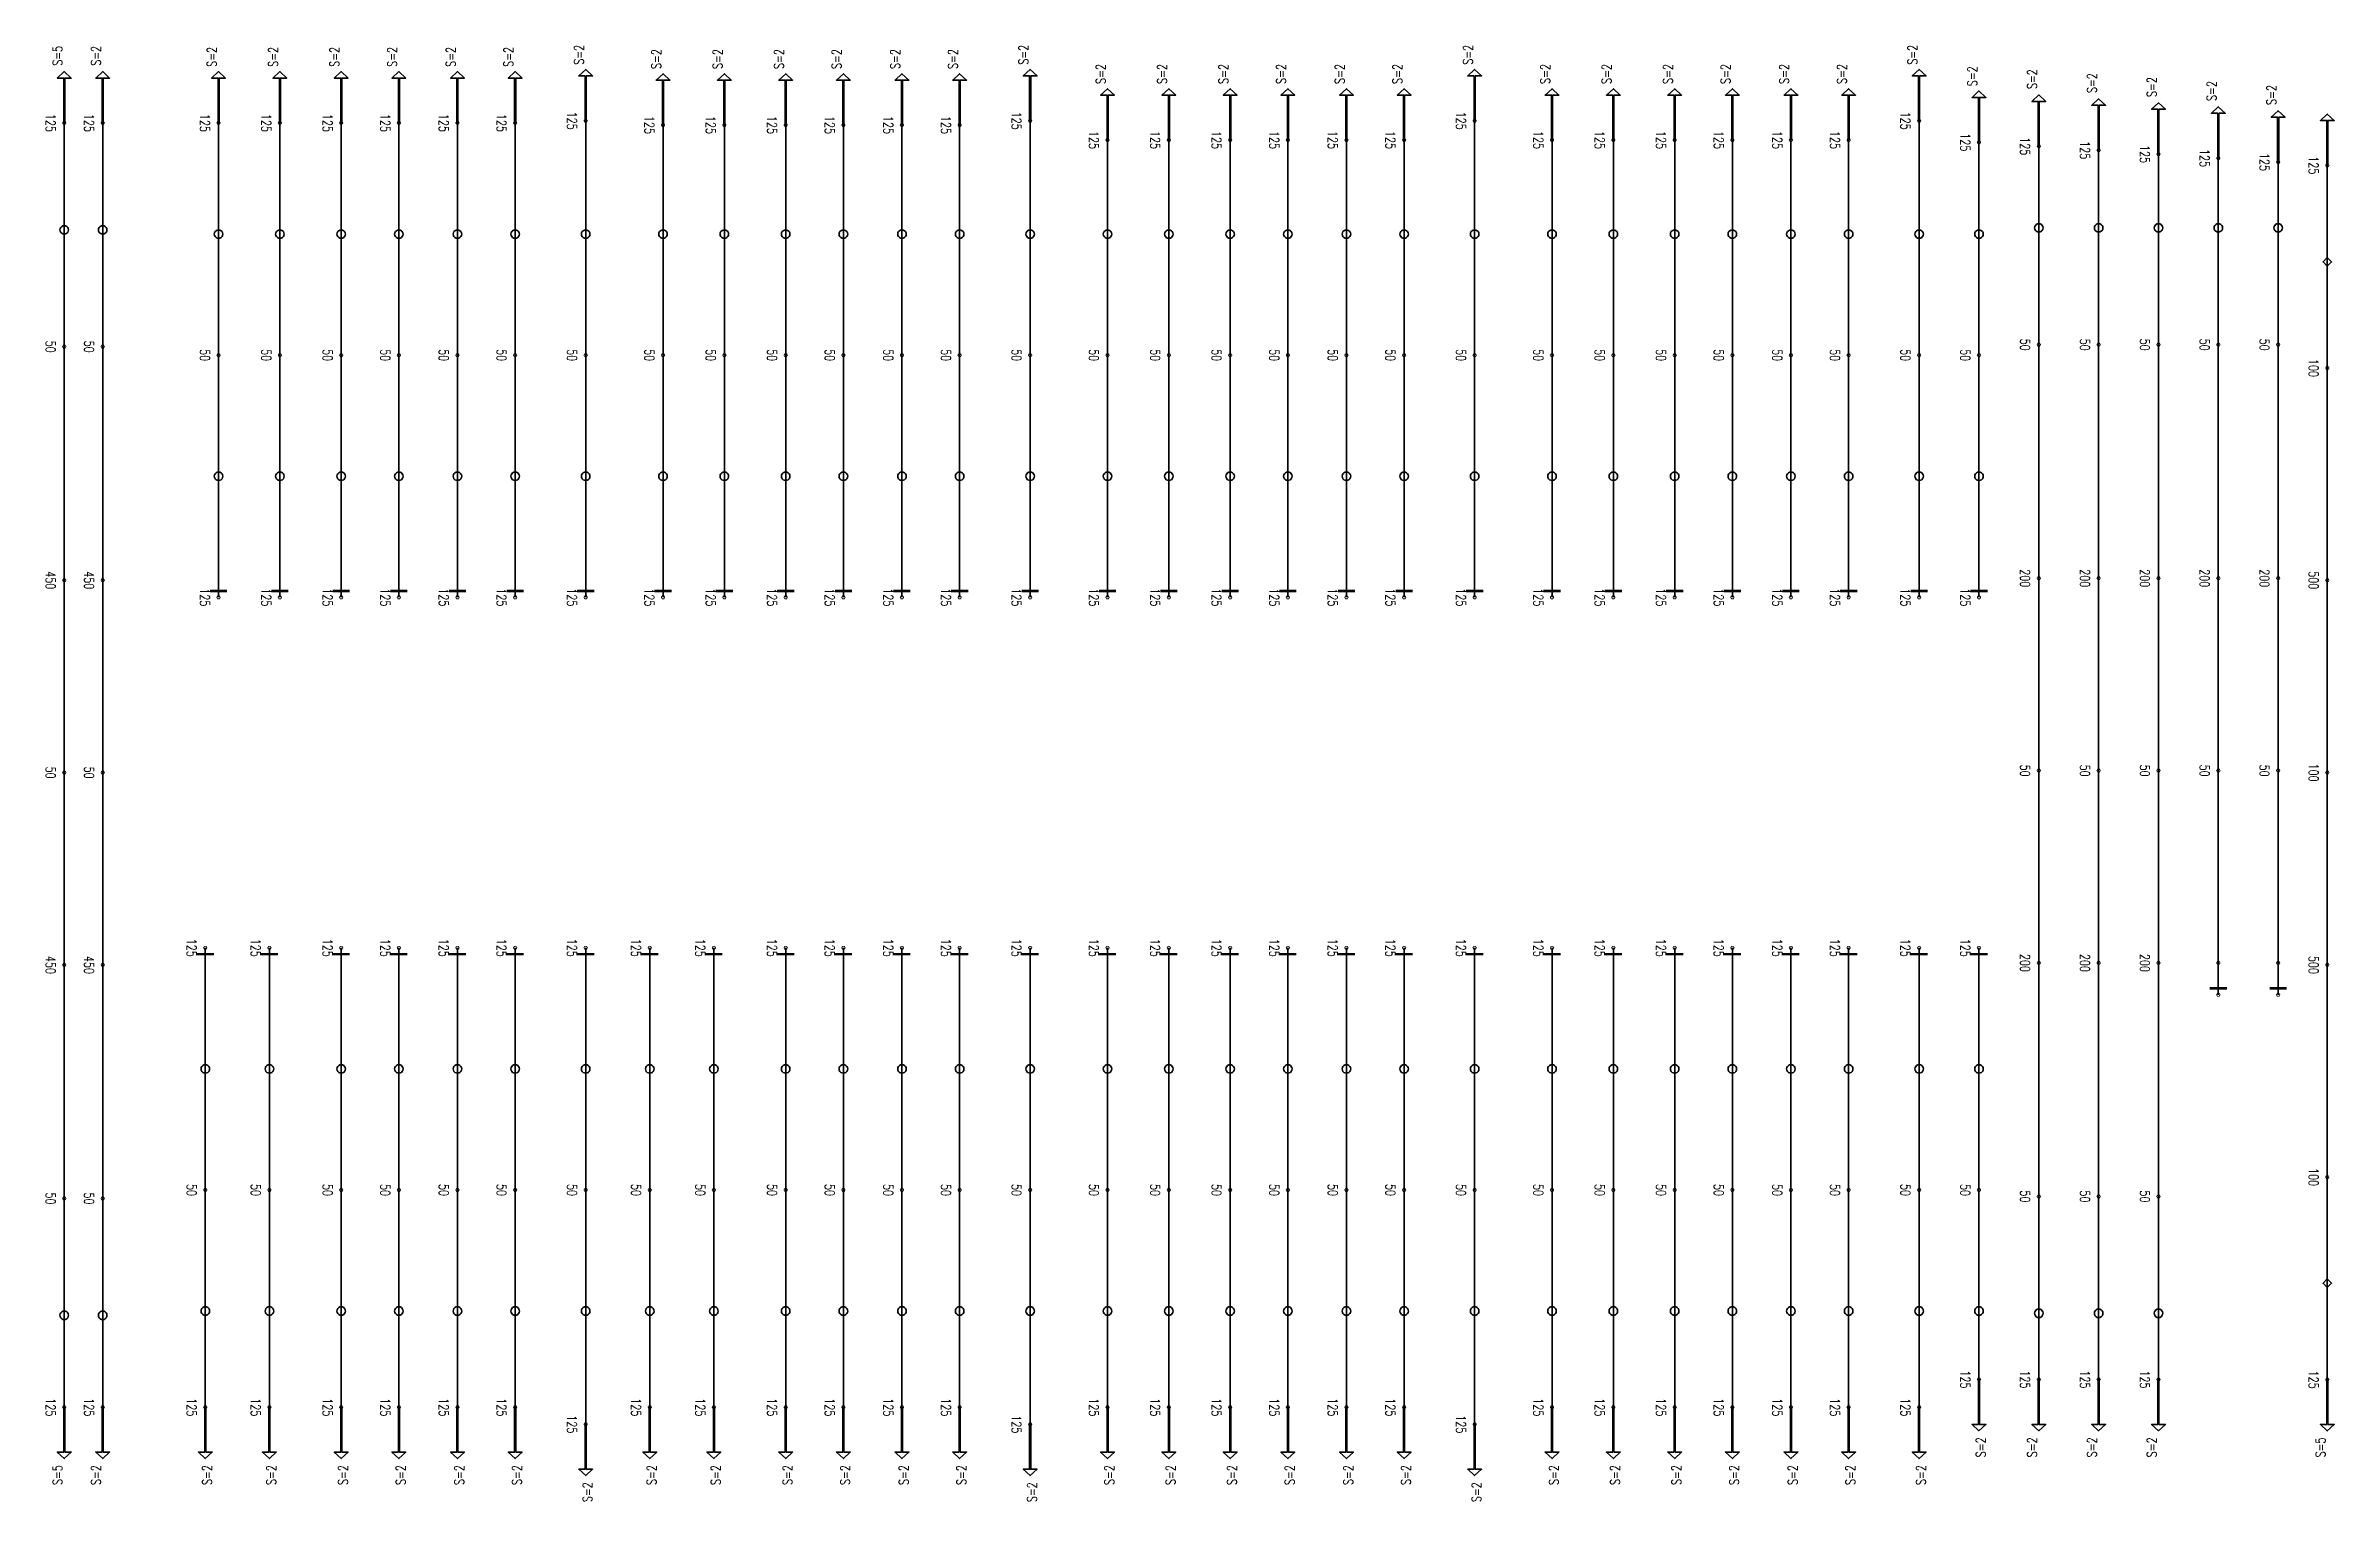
# Model space of a CAD drawing. Header units: millimetres. Extents: x 125183 to 591045, y -24154 to 44743.
# Drawn here: x 516568 to 570112, y 6652 to 40704 of the extents above; entities that cross this region are included whole.
import ezdxf

# ---------------------------------------------------------------- set-up
doc = ezdxf.new("R2010")
doc.units = ezdxf.units.MM
doc.layers.add('Current_plane_Column', color=7, linetype='Continuous', true_color=0x4b00ff)
doc.layers.add('NDC_S-ANNO', color=7, linetype='Continuous', lineweight=20)
doc.layers.add('NDC_S-TENDON', color=6, linetype='Continuous', lineweight=35)
doc.styles.add('NDC_ANNO', font='', dxfattribs={"width": 0.8})
doc.styles.get('NDC_ANNO').set_extended_font_data('Dotum')

# ---------------------------------------------------------------- blocks, each defined once
blk = doc.blocks.new('TDY')
at = {"layer": 'NDC_S-TENDON', "linetype": 'Continuous'}
for points, elevation in [([(8262, 29400), (8262, 30450), (8412, 30450), (8250, 30600), (8088, 30450), (8238, 30450), (8238, 29400)], 63), ([(9162, 29400), (9162, 30450), (9312, 30450), (9150, 30600), (8988, 30450), (9138, 30450), (9138, 29400)], 63), ([(11872, 29400), (11872, 30450), (12022, 30450), (11860, 30600), (11698, 30450), (11848, 30450), (11848, 29400)], 2875), ([(13307, 29400), (13307, 30450), (13457, 30450), (13295, 30600), (13133, 30450), (13283, 30450), (13283, 29400)], 2875), ([(14742, 29400), (14742, 30450), (14892, 30450), (14730, 30600), (14568, 30450), (14718, 30450), (14718, 29400)], 2875), ([(16092, 29400), (16092, 30450), (16242, 30450), (16080, 30600), (15918, 30450), (16068, 30450), (16068, 29400)], 2934), ([(17462, 29400), (17462, 30450), (17612, 30450), (17450, 30600), (17288, 30450), (17438, 30450), (17438, 29400)], 2926), ([(18812, 29400), (18812, 30450), (18962, 30450), (18800, 30600), (18638, 30450), (18788, 30450), (18788, 29400)], 2926), ([(20462, 29450), (20462, 30500), (20612, 30500), (20450, 30650), (20288, 30500), (20438, 30500), (20438, 29450)], 2875), ([(22272, 29350), (22272, 30400), (22422, 30400), (22260, 30550), (22098, 30400), (22248, 30400), (22248, 29350)], 2875), ([(23707, 29350), (23707, 30400), (23857, 30400), (23695, 30550), (23533, 30400), (23683, 30400), (23683, 29350)], 2875), ([(25142, 29350), (25142, 30400), (25292, 30400), (25130, 30550), (24968, 30400), (25118, 30400), (25118, 29350)], 2875), ([(26492, 29350), (26492, 30400), (26642, 30400), (26480, 30550), (26318, 30400), (26468, 30400), (26468, 29350)], 2934), ([(27862, 29350), (27862, 30400), (28012, 30400), (27850, 30550), (27688, 30400), (27838, 30400), (27838, 29350)], 2926), ([(29212, 29350), (29212, 30400), (29362, 30400), (29200, 30550), (29038, 30400), (29188, 30400), (29188, 29350)], 2926), ([(30862, 29450), (30862, 30500), (31012, 30500), (30850, 30650), (30688, 30500), (30838, 30500), (30838, 29450)], 2875), ([(41262, 29450), (41262, 30500), (41412, 30500), (41250, 30650), (41088, 30500), (41238, 30500), (41238, 29450)], 2875), ([(51662, 29450), (51662, 30500), (51812, 30500), (51650, 30650), (51488, 30500), (51638, 30500), (51638, 29450)], 2875), ([(32672, 29000), (32672, 30050), (32822, 30050), (32660, 30200), (32498, 30050), (32648, 30050), (32648, 29000)], 2875), ([(34107, 29000), (34107, 30050), (34257, 30050), (34095, 30200), (33933, 30050), (34083, 30050), (34083, 29000)], 2875), ([(35542, 29000), (35542, 30050), (35692, 30050), (35530, 30200), (35368, 30050), (35518, 30050), (35518, 29000)], 2875), ([(36892, 29000), (36892, 30050), (37042, 30050), (36880, 30200), (36718, 30050), (36868, 30050), (36868, 29000)], 2934), ([(38262, 29000), (38262, 30050), (38412, 30050), (38250, 30200), (38088, 30050), (38238, 30050), (38238, 29000)], 2926), ([(39612, 29000), (39612, 30050), (39762, 30050), (39600, 30200), (39438, 30050), (39588, 30050), (39588, 29000)], 2926), ([(43072, 29000), (43072, 30050), (43222, 30050), (43060, 30200), (42898, 30050), (43048, 30050), (43048, 29000)], 2875), ([(44507, 29000), (44507, 30050), (44657, 30050), (44495, 30200), (44333, 30050), (44483, 30050), (44483, 29000)], 2875), ([(45942, 29000), (45942, 30050), (46092, 30050), (45930, 30200), (45768, 30050), (45918, 30050), (45918, 29000)], 2875), ([(47292, 29000), (47292, 30050), (47442, 30050), (47280, 30200), (47118, 30050), (47268, 30050), (47268, 29000)], 2934), ([(48662, 29000), (48662, 30050), (48812, 30050), (48650, 30200), (48488, 30050), (48638, 30050), (48638, 29000)], 2926), ([(50012, 29000), (50012, 30050), (50162, 30050), (50000, 30200), (49838, 30050), (49988, 30050), (49988, 29000)], 2926), ([(53062, 28947), (53062, 29997), (53212, 29997), (53050, 30147), (52888, 29997), (53038, 29997), (53038, 28947)], 2875), ([(54462, 28854), (54462, 29904), (54612, 29904), (54450, 30054), (54288, 29904), (54438, 29904), (54438, 28854)], 45), ([(55862, 28761), (55862, 29811), (56012, 29811), (55850, 29961), (55688, 29811), (55838, 29811), (55838, 28761)], 45), ([(57262, 28669), (57262, 29719), (57412, 29719), (57250, 29869), (57088, 29719), (57238, 29719), (57238, 28669)], 45), ([(58662, 28576), (58662, 29626), (58812, 29626), (58650, 29776), (58488, 29626), (58638, 29626), (58638, 28576)], 45), ([(60062, 28483), (60062, 29533), (60212, 29533), (60050, 29683), (59888, 29533), (60038, 29533), (60038, 28483)], 45), ([(61212, 28407), (61212, 29457), (61362, 29457), (61200, 29607), (61038, 29457), (61188, 29457), (61188, 28407)], 2875), ([(8250, 26798), (8281, 26802), (8309, 26817), (8331, 26839), (8345, 26867), (8350, 26898), (8345, 26928), (8331, 26956), (8309, 26978), (8281, 26993), (8250, 26998), (8219, 26993), (8191, 26978), (8169, 26956), (8155, 26928), (8150, 26898), (8155, 26867), (8169, 26839), (8191, 26817), (8219, 26802), (8250, 26798)], 20), ([(9150, 26798), (9181, 26802), (9209, 26817), (9231, 26839), (9245, 26867), (9250, 26898), (9245, 26928), (9231, 26956), (9209, 26978), (9181, 26993), (9150, 26998), (9119, 26993), (9091, 26978), (9069, 26956), (9055, 26928), (9050, 26898), (9055, 26867), (9069, 26839), (9091, 26817), (9119, 26802), (9150, 26798)], 20), ([(11860, 26698), (11891, 26702), (11919, 26717), (11941, 26739), (11955, 26767), (11960, 26798), (11955, 26828), (11941, 26856), (11919, 26878), (11891, 26893), (11860, 26898), (11829, 26893), (11801, 26878), (11779, 26856), (11765, 26828), (11760, 26798), (11765, 26767), (11779, 26739), (11801, 26717), (11829, 26702), (11860, 26698)], 2832), ([(13295, 26698), (13326, 26702), (13354, 26717), (13376, 26739), (13390, 26767), (13395, 26798), (13390, 26828), (13376, 26856), (13354, 26878), (13326, 26893), (13295, 26898), (13264, 26893), (13236, 26878), (13214, 26856), (13200, 26828), (13195, 26798), (13200, 26767), (13214, 26739), (13236, 26717), (13264, 26702), (13295, 26698)], 2832), ([(14730, 26698), (14760, 26702), (14788, 26717), (14810, 26739), (14825, 26767), (14830, 26798), (14825, 26828), (14810, 26856), (14788, 26878), (14760, 26893), (14730, 26898), (14699, 26893), (14671, 26878), (14649, 26856), (14634, 26828), (14630, 26798), (14634, 26767), (14649, 26739), (14671, 26717), (14699, 26702), (14730, 26698)], 2832), ([(16080, 26698), (16110, 26702), (16138, 26717), (16160, 26739), (16175, 26767), (16180, 26798), (16175, 26828), (16160, 26856), (16138, 26878), (16110, 26893), (16080, 26898), (16049, 26893), (16021, 26878), (15999, 26856), (15984, 26828), (15980, 26798), (15984, 26767), (15999, 26739), (16021, 26717), (16049, 26702), (16080, 26698)], 2891), ([(17450, 26698), (17481, 26702), (17509, 26717), (17531, 26739), (17545, 26767), (17550, 26798), (17545, 26828), (17531, 26856), (17509, 26878), (17481, 26893), (17450, 26898), (17419, 26893), (17391, 26878), (17369, 26856), (17355, 26828), (17350, 26798), (17355, 26767), (17369, 26739), (17391, 26717), (17419, 26702), (17450, 26698)], 2883), ([(18800, 26698), (18831, 26702), (18859, 26717), (18881, 26739), (18895, 26767), (18900, 26798), (18895, 26828), (18881, 26856), (18859, 26878), (18831, 26893), (18800, 26898), (18769, 26893), (18741, 26878), (18719, 26856), (18705, 26828), (18700, 26798), (18705, 26767), (18719, 26739), (18741, 26717), (18769, 26702), (18800, 26698)], 2883), ([(20450, 26698), (20481, 26702), (20509, 26717), (20531, 26739), (20545, 26767), (20550, 26798), (20545, 26828), (20531, 26856), (20509, 26878), (20481, 26893), (20450, 26898), (20419, 26893), (20391, 26878), (20369, 26856), (20355, 26828), (20350, 26798), (20355, 26767), (20369, 26739), (20391, 26717), (20419, 26702), (20450, 26698)], 2832), ([(22260, 26698), (22291, 26702), (22319, 26717), (22341, 26739), (22355, 26767), (22360, 26798), (22355, 26828), (22341, 26856), (22319, 26878), (22291, 26893), (22260, 26898), (22229, 26893), (22201, 26878), (22179, 26856), (22165, 26828), (22160, 26798), (22165, 26767), (22179, 26739), (22201, 26717), (22229, 26702), (22260, 26698)], 2832), ([(23695, 26698), (23726, 26702), (23754, 26717), (23776, 26739), (23790, 26767), (23795, 26798), (23790, 26828), (23776, 26856), (23754, 26878), (23726, 26893), (23695, 26898), (23664, 26893), (23636, 26878), (23614, 26856), (23600, 26828), (23595, 26798), (23600, 26767), (23614, 26739), (23636, 26717), (23664, 26702), (23695, 26698)], 2832), ([(25130, 26698), (25160, 26702), (25188, 26717), (25210, 26739), (25225, 26767), (25230, 26798), (25225, 26828), (25210, 26856), (25188, 26878), (25160, 26893), (25130, 26898), (25099, 26893), (25071, 26878), (25049, 26856), (25034, 26828), (25030, 26798), (25034, 26767), (25049, 26739), (25071, 26717), (25099, 26702), (25130, 26698)], 2832), ([(26480, 26698), (26510, 26702), (26538, 26717), (26560, 26739), (26575, 26767), (26580, 26798), (26575, 26828), (26560, 26856), (26538, 26878), (26510, 26893), (26480, 26898), (26449, 26893), (26421, 26878), (26399, 26856), (26384, 26828), (26380, 26798), (26384, 26767), (26399, 26739), (26421, 26717), (26449, 26702), (26480, 26698)], 2891), ([(27850, 26698), (27881, 26702), (27909, 26717), (27931, 26739), (27945, 26767), (27950, 26798), (27945, 26828), (27931, 26856), (27909, 26878), (27881, 26893), (27850, 26898), (27819, 26893), (27791, 26878), (27769, 26856), (27755, 26828), (27750, 26798), (27755, 26767), (27769, 26739), (27791, 26717), (27819, 26702), (27850, 26698)], 2883), ([(29200, 26698), (29231, 26702), (29259, 26717), (29281, 26739), (29295, 26767), (29300, 26798), (29295, 26828), (29281, 26856), (29259, 26878), (29231, 26893), (29200, 26898), (29169, 26893), (29141, 26878), (29119, 26856), (29105, 26828), (29100, 26798), (29105, 26767), (29119, 26739), (29141, 26717), (29169, 26702), (29200, 26698)], 2883), ([(30850, 26698), (30881, 26702), (30909, 26717), (30931, 26739), (30945, 26767), (30950, 26798), (30945, 26828), (30931, 26856), (30909, 26878), (30881, 26893), (30850, 26898), (30819, 26893), (30791, 26878), (30769, 26856), (30755, 26828), (30750, 26798), (30755, 26767), (30769, 26739), (30791, 26717), (30819, 26702), (30850, 26698)], 2832), ([(32660, 26698), (32691, 26702), (32719, 26717), (32741, 26739), (32755, 26767), (32760, 26798), (32755, 26828), (32741, 26856), (32719, 26878), (32691, 26893), (32660, 26898), (32629, 26893), (32601, 26878), (32579, 26856), (32565, 26828), (32560, 26798), (32565, 26767), (32579, 26739), (32601, 26717), (32629, 26702), (32660, 26698)], 2832), ([(34095, 26698), (34126, 26702), (34154, 26717), (34176, 26739), (34190, 26767), (34195, 26798), (34190, 26828), (34176, 26856), (34154, 26878), (34126, 26893), (34095, 26898), (34064, 26893), (34036, 26878), (34014, 26856), (34000, 26828), (33995, 26798), (34000, 26767), (34014, 26739), (34036, 26717), (34064, 26702), (34095, 26698)], 2832), ([(35530, 26698), (35560, 26702), (35588, 26717), (35610, 26739), (35625, 26767), (35630, 26798), (35625, 26828), (35610, 26856), (35588, 26878), (35560, 26893), (35530, 26898), (35499, 26893), (35471, 26878), (35449, 26856), (35434, 26828), (35430, 26798), (35434, 26767), (35449, 26739), (35471, 26717), (35499, 26702), (35530, 26698)], 2832), ([(36880, 26698), (36910, 26702), (36938, 26717), (36960, 26739), (36975, 26767), (36980, 26798), (36975, 26828), (36960, 26856), (36938, 26878), (36910, 26893), (36880, 26898), (36849, 26893), (36821, 26878), (36799, 26856), (36784, 26828), (36780, 26798), (36784, 26767), (36799, 26739), (36821, 26717), (36849, 26702), (36880, 26698)], 2891), ([(38250, 26698), (38281, 26702), (38309, 26717), (38331, 26739), (38345, 26767), (38350, 26798), (38345, 26828), (38331, 26856), (38309, 26878), (38281, 26893), (38250, 26898), (38219, 26893), (38191, 26878), (38169, 26856), (38155, 26828), (38150, 26798), (38155, 26767), (38169, 26739), (38191, 26717), (38219, 26702), (38250, 26698)], 2883), ([(39600, 26698), (39631, 26702), (39659, 26717), (39681, 26739), (39695, 26767), (39700, 26798), (39695, 26828), (39681, 26856), (39659, 26878), (39631, 26893), (39600, 26898), (39569, 26893), (39541, 26878), (39519, 26856), (39505, 26828), (39500, 26798), (39505, 26767), (39519, 26739), (39541, 26717), (39569, 26702), (39600, 26698)], 2883), ([(41250, 26698), (41281, 26702), (41309, 26717), (41331, 26739), (41345, 26767), (41350, 26798), (41345, 26828), (41331, 26856), (41309, 26878), (41281, 26893), (41250, 26898), (41219, 26893), (41191, 26878), (41169, 26856), (41155, 26828), (41150, 26798), (41155, 26767), (41169, 26739), (41191, 26717), (41219, 26702), (41250, 26698)], 2832), ([(43060, 26698), (43091, 26702), (43119, 26717), (43141, 26739), (43155, 26767), (43160, 26798), (43155, 26828), (43141, 26856), (43119, 26878), (43091, 26893), (43060, 26898), (43029, 26893), (43001, 26878), (42979, 26856), (42965, 26828), (42960, 26798), (42965, 26767), (42979, 26739), (43001, 26717), (43029, 26702), (43060, 26698)], 2832), ([(44495, 26698), (44526, 26702), (44554, 26717), (44576, 26739), (44590, 26767), (44595, 26798), (44590, 26828), (44576, 26856), (44554, 26878), (44526, 26893), (44495, 26898), (44464, 26893), (44436, 26878), (44414, 26856), (44400, 26828), (44395, 26798), (44400, 26767), (44414, 26739), (44436, 26717), (44464, 26702), (44495, 26698)], 2832), ([(45930, 26698), (45960, 26702), (45988, 26717), (46010, 26739), (46025, 26767), (46030, 26798), (46025, 26828), (46010, 26856), (45988, 26878), (45960, 26893), (45930, 26898), (45899, 26893), (45871, 26878), (45849, 26856), (45834, 26828), (45830, 26798), (45834, 26767), (45849, 26739), (45871, 26717), (45899, 26702), (45930, 26698)], 2832), ([(47280, 26698), (47310, 26702), (47338, 26717), (47360, 26739), (47375, 26767), (47380, 26798), (47375, 26828), (47360, 26856), (47338, 26878), (47310, 26893), (47280, 26898), (47249, 26893), (47221, 26878), (47199, 26856), (47184, 26828), (47180, 26798), (47184, 26767), (47199, 26739), (47221, 26717), (47249, 26702), (47280, 26698)], 2891), ([(48650, 26698), (48681, 26702), (48709, 26717), (48731, 26739), (48745, 26767), (48750, 26798), (48745, 26828), (48731, 26856), (48709, 26878), (48681, 26893), (48650, 26898), (48619, 26893), (48591, 26878), (48569, 26856), (48555, 26828), (48550, 26798), (48555, 26767), (48569, 26739), (48591, 26717), (48619, 26702), (48650, 26698)], 2883), ([(50000, 26698), (50031, 26702), (50059, 26717), (50081, 26739), (50095, 26767), (50100, 26798), (50095, 26828), (50081, 26856), (50059, 26878), (50031, 26893), (50000, 26898), (49969, 26893), (49941, 26878), (49919, 26856), (49905, 26828), (49900, 26798), (49905, 26767), (49919, 26739), (49941, 26717), (49969, 26702), (50000, 26698)], 2883), ([(51650, 26698), (51681, 26702), (51709, 26717), (51731, 26739), (51745, 26767), (51750, 26798), (51745, 26828), (51731, 26856), (51709, 26878), (51681, 26893), (51650, 26898), (51619, 26893), (51591, 26878), (51569, 26856), (51555, 26828), (51550, 26798), (51555, 26767), (51569, 26739), (51591, 26717), (51619, 26702), (51650, 26698)], 2832), ([(53050, 26698), (53081, 26702), (53109, 26717), (53131, 26739), (53145, 26767), (53150, 26798), (53145, 26828), (53131, 26856), (53109, 26878), (53081, 26893), (53050, 26898), (53019, 26893), (52991, 26878), (52969, 26856), (52955, 26828), (52950, 26798), (52955, 26767), (52969, 26739), (52991, 26717), (53019, 26702), (53050, 26698)], 2832), ([(54450, 26844), (54481, 26849), (54509, 26863), (54531, 26886), (54545, 26913), (54550, 26944), (54545, 26975), (54531, 27003), (54509, 27025), (54481, 27039), (54450, 27044), (54419, 27039), (54391, 27025), (54369, 27003), (54355, 26975), (54350, 26944), (54355, 26913), (54369, 26886), (54391, 26863), (54419, 26849), (54450, 26844)], 2), ([(55850, 26844), (55881, 26849), (55909, 26863), (55931, 26886), (55945, 26913), (55950, 26944), (55945, 26975), (55931, 27003), (55909, 27025), (55881, 27039), (55850, 27044), (55819, 27039), (55791, 27025), (55769, 27003), (55755, 26975), (55750, 26944), (55755, 26913), (55769, 26886), (55791, 26863), (55819, 26849), (55850, 26844)], 2), ([(57250, 26844), (57281, 26849), (57309, 26863), (57331, 26886), (57345, 26913), (57350, 26944), (57345, 26975), (57331, 27003), (57309, 27025), (57281, 27039), (57250, 27044), (57219, 27039), (57191, 27025), (57169, 27003), (57155, 26975), (57150, 26944), (57155, 26913), (57169, 26886), (57191, 26863), (57219, 26849), (57250, 26844)], 2), ([(58650, 26844), (58681, 26849), (58709, 26863), (58731, 26886), (58745, 26913), (58750, 26944), (58745, 26975), (58731, 27003), (58709, 27025), (58681, 27039), (58650, 27044), (58619, 27039), (58591, 27025), (58569, 27003), (58555, 26975), (58550, 26944), (58555, 26913), (58569, 26886), (58591, 26863), (58619, 26849), (58650, 26844)], 2), ([(60050, 26844), (60081, 26849), (60109, 26863), (60131, 26886), (60145, 26913), (60150, 26944), (60145, 26975), (60131, 27003), (60109, 27025), (60081, 27039), (60050, 27044), (60019, 27039), (59991, 27025), (59969, 27003), (59955, 26975), (59950, 26944), (59955, 26913), (59969, 26886), (59991, 26863), (60019, 26849), (60050, 26844)], 2), ([(61200, 26048), (61300, 26148), (61200, 26248), (61100, 26148), (61200, 26048)], 2659), ([(11860, 21033), (11891, 21037), (11919, 21052), (11941, 21074), (11955, 21102), (11960, 21133), (11955, 21163), (11941, 21191), (11919, 21213), (11891, 21228), (11860, 21233), (11829, 21228), (11801, 21213), (11779, 21191), (11765, 21163), (11760, 21133), (11765, 21102), (11779, 21074), (11801, 21052), (11829, 21037), (11860, 21033)], 2832), ([(13295, 21033), (13326, 21037), (13354, 21052), (13376, 21074), (13390, 21102), (13395, 21133), (13390, 21163), (13376, 21191), (13354, 21213), (13326, 21228), (13295, 21233), (13264, 21228), (13236, 21213), (13214, 21191), (13200, 21163), (13195, 21133), (13200, 21102), (13214, 21074), (13236, 21052), (13264, 21037), (13295, 21033)], 2832), ([(14730, 21033), (14760, 21037), (14788, 21052), (14810, 21074), (14825, 21102), (14830, 21133), (14825, 21163), (14810, 21191), (14788, 21213), (14760, 21228), (14730, 21233), (14699, 21228), (14671, 21213), (14649, 21191), (14634, 21163), (14630, 21133), (14634, 21102), (14649, 21074), (14671, 21052), (14699, 21037), (14730, 21033)], 2832), ([(16080, 21033), (16110, 21037), (16138, 21052), (16160, 21074), (16175, 21102), (16180, 21133), (16175, 21163), (16160, 21191), (16138, 21213), (16110, 21228), (16080, 21233), (16049, 21228), (16021, 21213), (15999, 21191), (15984, 21163), (15980, 21133), (15984, 21102), (15999, 21074), (16021, 21052), (16049, 21037), (16080, 21033)], 2891), ([(17450, 21033), (17481, 21037), (17509, 21052), (17531, 21074), (17545, 21102), (17550, 21133), (17545, 21163), (17531, 21191), (17509, 21213), (17481, 21228), (17450, 21233), (17419, 21228), (17391, 21213), (17369, 21191), (17355, 21163), (17350, 21133), (17355, 21102), (17369, 21074), (17391, 21052), (17419, 21037), (17450, 21033)], 2883), ([(18800, 21033), (18831, 21037), (18859, 21052), (18881, 21074), (18895, 21102), (18900, 21133), (18895, 21163), (18881, 21191), (18859, 21213), (18831, 21228), (18800, 21233), (18769, 21228), (18741, 21213), (18719, 21191), (18705, 21163), (18700, 21133), (18705, 21102), (18719, 21074), (18741, 21052), (18769, 21037), (18800, 21033)], 2883), ([(20450, 21033), (20481, 21037), (20509, 21052), (20531, 21074), (20545, 21102), (20550, 21133), (20545, 21163), (20531, 21191), (20509, 21213), (20481, 21228), (20450, 21233), (20419, 21228), (20391, 21213), (20369, 21191), (20355, 21163), (20350, 21133), (20355, 21102), (20369, 21074), (20391, 21052), (20419, 21037), (20450, 21033)], 2832), ([(22260, 21033), (22291, 21037), (22319, 21052), (22341, 21074), (22355, 21102), (22360, 21133), (22355, 21163), (22341, 21191), (22319, 21213), (22291, 21228), (22260, 21233), (22229, 21228), (22201, 21213), (22179, 21191), (22165, 21163), (22160, 21133), (22165, 21102), (22179, 21074), (22201, 21052), (22229, 21037), (22260, 21033)], 2832), ([(23695, 21033), (23726, 21037), (23754, 21052), (23776, 21074), (23790, 21102), (23795, 21133), (23790, 21163), (23776, 21191), (23754, 21213), (23726, 21228), (23695, 21233), (23664, 21228), (23636, 21213), (23614, 21191), (23600, 21163), (23595, 21133), (23600, 21102), (23614, 21074), (23636, 21052), (23664, 21037), (23695, 21033)], 2832), ([(25130, 21033), (25160, 21037), (25188, 21052), (25210, 21074), (25225, 21102), (25230, 21133), (25225, 21163), (25210, 21191), (25188, 21213), (25160, 21228), (25130, 21233), (25099, 21228), (25071, 21213), (25049, 21191), (25034, 21163), (25030, 21133), (25034, 21102), (25049, 21074), (25071, 21052), (25099, 21037), (25130, 21033)], 2832), ([(26480, 21033), (26510, 21037), (26538, 21052), (26560, 21074), (26575, 21102), (26580, 21133), (26575, 21163), (26560, 21191), (26538, 21213), (26510, 21228), (26480, 21233), (26449, 21228), (26421, 21213), (26399, 21191), (26384, 21163), (26380, 21133), (26384, 21102), (26399, 21074), (26421, 21052), (26449, 21037), (26480, 21033)], 2891), ([(27850, 21033), (27881, 21037), (27909, 21052), (27931, 21074), (27945, 21102), (27950, 21133), (27945, 21163), (27931, 21191), (27909, 21213), (27881, 21228), (27850, 21233), (27819, 21228), (27791, 21213), (27769, 21191), (27755, 21163), (27750, 21133), (27755, 21102), (27769, 21074), (27791, 21052), (27819, 21037), (27850, 21033)], 2883), ([(29200, 21033), (29231, 21037), (29259, 21052), (29281, 21074), (29295, 21102), (29300, 21133), (29295, 21163), (29281, 21191), (29259, 21213), (29231, 21228), (29200, 21233), (29169, 21228), (29141, 21213), (29119, 21191), (29105, 21163), (29100, 21133), (29105, 21102), (29119, 21074), (29141, 21052), (29169, 21037), (29200, 21033)], 2883), ([(30850, 21033), (30881, 21037), (30909, 21052), (30931, 21074), (30945, 21102), (30950, 21133), (30945, 21163), (30931, 21191), (30909, 21213), (30881, 21228), (30850, 21233), (30819, 21228), (30791, 21213), (30769, 21191), (30755, 21163), (30750, 21133), (30755, 21102), (30769, 21074), (30791, 21052), (30819, 21037), (30850, 21033)], 2832), ([(32660, 21033), (32691, 21037), (32719, 21052), (32741, 21074), (32755, 21102), (32760, 21133), (32755, 21163), (32741, 21191), (32719, 21213), (32691, 21228), (32660, 21233), (32629, 21228), (32601, 21213), (32579, 21191), (32565, 21163), (32560, 21133), (32565, 21102), (32579, 21074), (32601, 21052), (32629, 21037), (32660, 21033)], 2832), ([(34095, 21033), (34126, 21037), (34154, 21052), (34176, 21074), (34190, 21102), (34195, 21133), (34190, 21163), (34176, 21191), (34154, 21213), (34126, 21228), (34095, 21233), (34064, 21228), (34036, 21213), (34014, 21191), (34000, 21163), (33995, 21133), (34000, 21102), (34014, 21074), (34036, 21052), (34064, 21037), (34095, 21033)], 2832), ([(35530, 21033), (35560, 21037), (35588, 21052), (35610, 21074), (35625, 21102), (35630, 21133), (35625, 21163), (35610, 21191), (35588, 21213), (35560, 21228), (35530, 21233), (35499, 21228), (35471, 21213), (35449, 21191), (35434, 21163), (35430, 21133), (35434, 21102), (35449, 21074), (35471, 21052), (35499, 21037), (35530, 21033)], 2832), ([(36880, 21033), (36910, 21037), (36938, 21052), (36960, 21074), (36975, 21102), (36980, 21133), (36975, 21163), (36960, 21191), (36938, 21213), (36910, 21228), (36880, 21233), (36849, 21228), (36821, 21213), (36799, 21191), (36784, 21163), (36780, 21133), (36784, 21102), (36799, 21074), (36821, 21052), (36849, 21037), (36880, 21033)], 2891), ([(38250, 21033), (38281, 21037), (38309, 21052), (38331, 21074), (38345, 21102), (38350, 21133), (38345, 21163), (38331, 21191), (38309, 21213), (38281, 21228), (38250, 21233), (38219, 21228), (38191, 21213), (38169, 21191), (38155, 21163), (38150, 21133), (38155, 21102), (38169, 21074), (38191, 21052), (38219, 21037), (38250, 21033)], 2883), ([(39600, 21033), (39631, 21037), (39659, 21052), (39681, 21074), (39695, 21102), (39700, 21133), (39695, 21163), (39681, 21191), (39659, 21213), (39631, 21228), (39600, 21233), (39569, 21228), (39541, 21213), (39519, 21191), (39505, 21163), (39500, 21133), (39505, 21102), (39519, 21074), (39541, 21052), (39569, 21037), (39600, 21033)], 2883), ([(41250, 21033), (41281, 21037), (41309, 21052), (41331, 21074), (41345, 21102), (41350, 21133), (41345, 21163), (41331, 21191), (41309, 21213), (41281, 21228), (41250, 21233), (41219, 21228), (41191, 21213), (41169, 21191), (41155, 21163), (41150, 21133), (41155, 21102), (41169, 21074), (41191, 21052), (41219, 21037), (41250, 21033)], 2832), ([(43060, 21033), (43091, 21037), (43119, 21052), (43141, 21074), (43155, 21102), (43160, 21133), (43155, 21163), (43141, 21191), (43119, 21213), (43091, 21228), (43060, 21233), (43029, 21228), (43001, 21213), (42979, 21191), (42965, 21163), (42960, 21133), (42965, 21102), (42979, 21074), (43001, 21052), (43029, 21037), (43060, 21033)], 2832), ([(44495, 21033), (44526, 21037), (44554, 21052), (44576, 21074), (44590, 21102), (44595, 21133), (44590, 21163), (44576, 21191), (44554, 21213), (44526, 21228), (44495, 21233), (44464, 21228), (44436, 21213), (44414, 21191), (44400, 21163), (44395, 21133), (44400, 21102), (44414, 21074), (44436, 21052), (44464, 21037), (44495, 21033)], 2832), ([(45930, 21033), (45960, 21037), (45988, 21052), (46010, 21074), (46025, 21102), (46030, 21133), (46025, 21163), (46010, 21191), (45988, 21213), (45960, 21228), (45930, 21233), (45899, 21228), (45871, 21213), (45849, 21191), (45834, 21163), (45830, 21133), (45834, 21102), (45849, 21074), (45871, 21052), (45899, 21037), (45930, 21033)], 2832), ([(47280, 21033), (47310, 21037), (47338, 21052), (47360, 21074), (47375, 21102), (47380, 21133), (47375, 21163), (47360, 21191), (47338, 21213), (47310, 21228), (47280, 21233), (47249, 21228), (47221, 21213), (47199, 21191), (47184, 21163), (47180, 21133), (47184, 21102), (47199, 21074), (47221, 21052), (47249, 21037), (47280, 21033)], 2891), ([(48650, 21033), (48681, 21037), (48709, 21052), (48731, 21074), (48745, 21102), (48750, 21133), (48745, 21163), (48731, 21191), (48709, 21213), (48681, 21228), (48650, 21233), (48619, 21228), (48591, 21213), (48569, 21191), (48555, 21163), (48550, 21133), (48555, 21102), (48569, 21074), (48591, 21052), (48619, 21037), (48650, 21033)], 2883), ([(50000, 21033), (50031, 21037), (50059, 21052), (50081, 21074), (50095, 21102), (50100, 21133), (50095, 21163), (50081, 21191), (50059, 21213), (50031, 21228), (50000, 21233), (49969, 21228), (49941, 21213), (49919, 21191), (49905, 21163), (49900, 21133), (49905, 21102), (49919, 21074), (49941, 21052), (49969, 21037), (50000, 21033)], 2883), ([(51650, 21033), (51681, 21037), (51709, 21052), (51731, 21074), (51745, 21102), (51750, 21133), (51745, 21163), (51731, 21191), (51709, 21213), (51681, 21228), (51650, 21233), (51619, 21228), (51591, 21213), (51569, 21191), (51555, 21163), (51550, 21133), (51555, 21102), (51569, 21074), (51591, 21052), (51619, 21037), (51650, 21033)], 2832), ([(53050, 21033), (53081, 21037), (53109, 21052), (53131, 21074), (53145, 21102), (53150, 21133), (53145, 21163), (53131, 21191), (53109, 21213), (53081, 21228), (53050, 21233), (53019, 21228), (52991, 21213), (52969, 21191), (52955, 21163), (52950, 21133), (52955, 21102), (52969, 21074), (52991, 21052), (53019, 21037), (53050, 21033)], 2832), ([(11550, 7167), (11581, 7172), (11609, 7186), (11631, 7208), (11645, 7236), (11650, 7267), (11645, 7298), (11631, 7326), (11609, 7348), (11581, 7362), (11550, 7367), (11519, 7362), (11491, 7348), (11469, 7326), (11455, 7298), (11450, 7267), (11455, 7236), (11469, 7208), (11491, 7186), (11519, 7172), (11550, 7167)], 2877), ([(13050, 7167), (13081, 7172), (13109, 7186), (13131, 7208), (13145, 7236), (13150, 7267), (13145, 7298), (13131, 7326), (13109, 7348), (13081, 7362), (13050, 7367), (13019, 7362), (12991, 7348), (12969, 7326), (12955, 7298), (12950, 7267), (12955, 7236), (12969, 7208), (12991, 7186), (13019, 7172), (13050, 7167)], 2882), ([(14730, 7167), (14760, 7172), (14788, 7186), (14810, 7208), (14825, 7236), (14830, 7267), (14825, 7298), (14810, 7326), (14788, 7348), (14760, 7362), (14730, 7367), (14699, 7362), (14671, 7348), (14649, 7326), (14634, 7298), (14630, 7267), (14634, 7236), (14649, 7208), (14671, 7186), (14699, 7172), (14730, 7167)], 2832), ([(16080, 7167), (16110, 7172), (16138, 7186), (16160, 7208), (16175, 7236), (16180, 7267), (16175, 7298), (16160, 7326), (16138, 7348), (16110, 7362), (16080, 7367), (16049, 7362), (16021, 7348), (15999, 7326), (15984, 7298), (15980, 7267), (15984, 7236), (15999, 7208), (16021, 7186), (16049, 7172), (16080, 7167)], 2832), ([(17450, 7167), (17481, 7172), (17509, 7186), (17531, 7208), (17545, 7236), (17550, 7267), (17545, 7298), (17531, 7326), (17509, 7348), (17481, 7362), (17450, 7367), (17419, 7362), (17391, 7348), (17369, 7326), (17355, 7298), (17350, 7267), (17355, 7236), (17369, 7208), (17391, 7186), (17419, 7172), (17450, 7167)], 2832), ([(18800, 7167), (18831, 7172), (18859, 7186), (18881, 7208), (18895, 7236), (18900, 7267), (18895, 7298), (18881, 7326), (18859, 7348), (18831, 7362), (18800, 7367), (18769, 7362), (18741, 7348), (18719, 7326), (18705, 7298), (18700, 7267), (18705, 7236), (18719, 7208), (18741, 7186), (18769, 7172), (18800, 7167)], 2832), ([(20450, 7167), (20481, 7172), (20509, 7186), (20531, 7208), (20545, 7236), (20550, 7267), (20545, 7298), (20531, 7326), (20509, 7348), (20481, 7362), (20450, 7367), (20419, 7362), (20391, 7348), (20369, 7326), (20355, 7298), (20350, 7267), (20355, 7236), (20369, 7208), (20391, 7186), (20419, 7172), (20450, 7167)], 2832), ([(21950, 7167), (21981, 7172), (22009, 7186), (22031, 7208), (22045, 7236), (22050, 7267), (22045, 7298), (22031, 7326), (22009, 7348), (21981, 7362), (21950, 7367), (21919, 7362), (21891, 7348), (21869, 7326), (21855, 7298), (21850, 7267), (21855, 7236), (21869, 7208), (21891, 7186), (21919, 7172), (21950, 7167)], 2877), ([(23450, 7167), (23481, 7172), (23509, 7186), (23531, 7208), (23545, 7236), (23550, 7267), (23545, 7298), (23531, 7326), (23509, 7348), (23481, 7362), (23450, 7367), (23419, 7362), (23391, 7348), (23369, 7326), (23355, 7298), (23350, 7267), (23355, 7236), (23369, 7208), (23391, 7186), (23419, 7172), (23450, 7167)], 2882), ([(25130, 7167), (25160, 7172), (25188, 7186), (25210, 7208), (25225, 7236), (25230, 7267), (25225, 7298), (25210, 7326), (25188, 7348), (25160, 7362), (25130, 7367), (25099, 7362), (25071, 7348), (25049, 7326), (25034, 7298), (25030, 7267), (25034, 7236), (25049, 7208), (25071, 7186), (25099, 7172), (25130, 7167)], 2832), ([(26480, 7167), (26510, 7172), (26538, 7186), (26560, 7208), (26575, 7236), (26580, 7267), (26575, 7298), (26560, 7326), (26538, 7348), (26510, 7362), (26480, 7367), (26449, 7362), (26421, 7348), (26399, 7326), (26384, 7298), (26380, 7267), (26384, 7236), (26399, 7208), (26421, 7186), (26449, 7172), (26480, 7167)], 2832), ([(27850, 7167), (27881, 7172), (27909, 7186), (27931, 7208), (27945, 7236), (27950, 7267), (27945, 7298), (27931, 7326), (27909, 7348), (27881, 7362), (27850, 7367), (27819, 7362), (27791, 7348), (27769, 7326), (27755, 7298), (27750, 7267), (27755, 7236), (27769, 7208), (27791, 7186), (27819, 7172), (27850, 7167)], 2832), ([(29200, 7167), (29231, 7172), (29259, 7186), (29281, 7208), (29295, 7236), (29300, 7267), (29295, 7298), (29281, 7326), (29259, 7348), (29231, 7362), (29200, 7367), (29169, 7362), (29141, 7348), (29119, 7326), (29105, 7298), (29100, 7267), (29105, 7236), (29119, 7208), (29141, 7186), (29169, 7172), (29200, 7167)], 2832), ([(30850, 7167), (30881, 7172), (30909, 7186), (30931, 7208), (30945, 7236), (30950, 7267), (30945, 7298), (30931, 7326), (30909, 7348), (30881, 7362), (30850, 7367), (30819, 7362), (30791, 7348), (30769, 7326), (30755, 7298), (30750, 7267), (30755, 7236), (30769, 7208), (30791, 7186), (30819, 7172), (30850, 7167)], 2832), ([(32660, 7167), (32691, 7172), (32719, 7186), (32741, 7208), (32755, 7236), (32760, 7267), (32755, 7298), (32741, 7326), (32719, 7348), (32691, 7362), (32660, 7367), (32629, 7362), (32601, 7348), (32579, 7326), (32565, 7298), (32560, 7267), (32565, 7236), (32579, 7208), (32601, 7186), (32629, 7172), (32660, 7167)], 2832), ([(34095, 7167), (34126, 7172), (34154, 7186), (34176, 7208), (34190, 7236), (34195, 7267), (34190, 7298), (34176, 7326), (34154, 7348), (34126, 7362), (34095, 7367), (34064, 7362), (34036, 7348), (34014, 7326), (34000, 7298), (33995, 7267), (34000, 7236), (34014, 7208), (34036, 7186), (34064, 7172), (34095, 7167)], 2832), ([(35530, 7167), (35560, 7172), (35588, 7186), (35610, 7208), (35625, 7236), (35630, 7267), (35625, 7298), (35610, 7326), (35588, 7348), (35560, 7362), (35530, 7367), (35499, 7362), (35471, 7348), (35449, 7326), (35434, 7298), (35430, 7267), (35434, 7236), (35449, 7208), (35471, 7186), (35499, 7172), (35530, 7167)], 2832), ([(36880, 7167), (36910, 7172), (36938, 7186), (36960, 7208), (36975, 7236), (36980, 7267), (36975, 7298), (36960, 7326), (36938, 7348), (36910, 7362), (36880, 7367), (36849, 7362), (36821, 7348), (36799, 7326), (36784, 7298), (36780, 7267), (36784, 7236), (36799, 7208), (36821, 7186), (36849, 7172), (36880, 7167)], 2882), ([(38250, 7167), (38281, 7172), (38309, 7186), (38331, 7208), (38345, 7236), (38350, 7267), (38345, 7298), (38331, 7326), (38309, 7348), (38281, 7362), (38250, 7367), (38219, 7362), (38191, 7348), (38169, 7326), (38155, 7298), (38150, 7267), (38155, 7236), (38169, 7208), (38191, 7186), (38219, 7172), (38250, 7167)], 2874), ([(39600, 7167), (39631, 7172), (39659, 7186), (39681, 7208), (39695, 7236), (39700, 7267), (39695, 7298), (39681, 7326), (39659, 7348), (39631, 7362), (39600, 7367), (39569, 7362), (39541, 7348), (39519, 7326), (39505, 7298), (39500, 7267), (39505, 7236), (39519, 7208), (39541, 7186), (39569, 7172), (39600, 7167)], 2874), ([(41250, 7167), (41281, 7172), (41309, 7186), (41331, 7208), (41345, 7236), (41350, 7267), (41345, 7298), (41331, 7326), (41309, 7348), (41281, 7362), (41250, 7367), (41219, 7362), (41191, 7348), (41169, 7326), (41155, 7298), (41150, 7267), (41155, 7236), (41169, 7208), (41191, 7186), (41219, 7172), (41250, 7167)], 2832), ([(43060, 7167), (43091, 7172), (43119, 7186), (43141, 7208), (43155, 7236), (43160, 7267), (43155, 7298), (43141, 7326), (43119, 7348), (43091, 7362), (43060, 7367), (43029, 7362), (43001, 7348), (42979, 7326), (42965, 7298), (42960, 7267), (42965, 7236), (42979, 7208), (43001, 7186), (43029, 7172), (43060, 7167)], 2832), ([(44495, 7167), (44526, 7172), (44554, 7186), (44576, 7208), (44590, 7236), (44595, 7267), (44590, 7298), (44576, 7326), (44554, 7348), (44526, 7362), (44495, 7367), (44464, 7362), (44436, 7348), (44414, 7326), (44400, 7298), (44395, 7267), (44400, 7236), (44414, 7208), (44436, 7186), (44464, 7172), (44495, 7167)], 2832), ([(45930, 7167), (45960, 7172), (45988, 7186), (46010, 7208), (46025, 7236), (46030, 7267), (46025, 7298), (46010, 7326), (45988, 7348), (45960, 7362), (45930, 7367), (45899, 7362), (45871, 7348), (45849, 7326), (45834, 7298), (45830, 7267), (45834, 7236), (45849, 7208), (45871, 7186), (45899, 7172), (45930, 7167)], 2832), ([(47280, 7167), (47310, 7172), (47338, 7186), (47360, 7208), (47375, 7236), (47380, 7267), (47375, 7298), (47360, 7326), (47338, 7348), (47310, 7362), (47280, 7367), (47249, 7362), (47221, 7348), (47199, 7326), (47184, 7298), (47180, 7267), (47184, 7236), (47199, 7208), (47221, 7186), (47249, 7172), (47280, 7167)], 2882), ([(48650, 7167), (48681, 7172), (48709, 7186), (48731, 7208), (48745, 7236), (48750, 7267), (48745, 7298), (48731, 7326), (48709, 7348), (48681, 7362), (48650, 7367), (48619, 7362), (48591, 7348), (48569, 7326), (48555, 7298), (48550, 7267), (48555, 7236), (48569, 7208), (48591, 7186), (48619, 7172), (48650, 7167)], 2874), ([(50000, 7167), (50031, 7172), (50059, 7186), (50081, 7208), (50095, 7236), (50100, 7267), (50095, 7298), (50081, 7326), (50059, 7348), (50031, 7362), (50000, 7367), (49969, 7362), (49941, 7348), (49919, 7326), (49905, 7298), (49900, 7267), (49905, 7236), (49919, 7208), (49941, 7186), (49969, 7172), (50000, 7167)], 2874), ([(51650, 7167), (51681, 7172), (51709, 7186), (51731, 7208), (51745, 7236), (51750, 7267), (51745, 7298), (51731, 7326), (51709, 7348), (51681, 7362), (51650, 7367), (51619, 7362), (51591, 7348), (51569, 7326), (51555, 7298), (51550, 7267), (51555, 7236), (51569, 7208), (51591, 7186), (51619, 7172), (51650, 7167)], 25), ([(53050, 7167), (53081, 7172), (53109, 7186), (53131, 7208), (53145, 7236), (53150, 7267), (53145, 7298), (53131, 7326), (53109, 7348), (53081, 7362), (53050, 7367), (53019, 7362), (52991, 7348), (52969, 7326), (52955, 7298), (52950, 7267), (52955, 7236), (52969, 7208), (52991, 7186), (53019, 7172), (53050, 7167)], 25), ([(61200, 2153), (61300, 2253), (61200, 2353), (61100, 2253), (61200, 2153)], 2663), ([(11550, 1502), (11581, 1507), (11609, 1521), (11631, 1543), (11645, 1571), (11650, 1602), (11645, 1633), (11631, 1661), (11609, 1683), (11581, 1697), (11550, 1702), (11519, 1697), (11491, 1683), (11469, 1661), (11455, 1633), (11450, 1602), (11455, 1571), (11469, 1543), (11491, 1521), (11519, 1507), (11550, 1502)], 2877), ([(13050, 1502), (13081, 1507), (13109, 1521), (13131, 1543), (13145, 1571), (13150, 1602), (13145, 1633), (13131, 1661), (13109, 1683), (13081, 1697), (13050, 1702), (13019, 1697), (12991, 1683), (12969, 1661), (12955, 1633), (12950, 1602), (12955, 1571), (12969, 1543), (12991, 1521), (13019, 1507), (13050, 1502)], 2882), ([(14730, 1502), (14760, 1507), (14788, 1521), (14810, 1543), (14825, 1571), (14830, 1602), (14825, 1633), (14810, 1661), (14788, 1683), (14760, 1697), (14730, 1702), (14699, 1697), (14671, 1683), (14649, 1661), (14634, 1633), (14630, 1602), (14634, 1571), (14649, 1543), (14671, 1521), (14699, 1507), (14730, 1502)], 2832), ([(16080, 1502), (16110, 1507), (16138, 1521), (16160, 1543), (16175, 1571), (16180, 1602), (16175, 1633), (16160, 1661), (16138, 1683), (16110, 1697), (16080, 1702), (16049, 1697), (16021, 1683), (15999, 1661), (15984, 1633), (15980, 1602), (15984, 1571), (15999, 1543), (16021, 1521), (16049, 1507), (16080, 1502)], 2832), ([(17450, 1502), (17481, 1507), (17509, 1521), (17531, 1543), (17545, 1571), (17550, 1602), (17545, 1633), (17531, 1661), (17509, 1683), (17481, 1697), (17450, 1702), (17419, 1697), (17391, 1683), (17369, 1661), (17355, 1633), (17350, 1602), (17355, 1571), (17369, 1543), (17391, 1521), (17419, 1507), (17450, 1502)], 2832), ([(18800, 1502), (18831, 1507), (18859, 1521), (18881, 1543), (18895, 1571), (18900, 1602), (18895, 1633), (18881, 1661), (18859, 1683), (18831, 1697), (18800, 1702), (18769, 1697), (18741, 1683), (18719, 1661), (18705, 1633), (18700, 1602), (18705, 1571), (18719, 1543), (18741, 1521), (18769, 1507), (18800, 1502)], 2832), ([(20450, 1502), (20481, 1507), (20509, 1521), (20531, 1543), (20545, 1571), (20550, 1602), (20545, 1633), (20531, 1661), (20509, 1683), (20481, 1697), (20450, 1702), (20419, 1697), (20391, 1683), (20369, 1661), (20355, 1633), (20350, 1602), (20355, 1571), (20369, 1543), (20391, 1521), (20419, 1507), (20450, 1502)], 2832), ([(21950, 1502), (21981, 1507), (22009, 1521), (22031, 1543), (22045, 1571), (22050, 1602), (22045, 1633), (22031, 1661), (22009, 1683), (21981, 1697), (21950, 1702), (21919, 1697), (21891, 1683), (21869, 1661), (21855, 1633), (21850, 1602), (21855, 1571), (21869, 1543), (21891, 1521), (21919, 1507), (21950, 1502)], 2877), ([(23450, 1502), (23481, 1507), (23509, 1521), (23531, 1543), (23545, 1571), (23550, 1602), (23545, 1633), (23531, 1661), (23509, 1683), (23481, 1697), (23450, 1702), (23419, 1697), (23391, 1683), (23369, 1661), (23355, 1633), (23350, 1602), (23355, 1571), (23369, 1543), (23391, 1521), (23419, 1507), (23450, 1502)], 2882), ([(25130, 1502), (25160, 1507), (25188, 1521), (25210, 1543), (25225, 1571), (25230, 1602), (25225, 1633), (25210, 1661), (25188, 1683), (25160, 1697), (25130, 1702), (25099, 1697), (25071, 1683), (25049, 1661), (25034, 1633), (25030, 1602), (25034, 1571), (25049, 1543), (25071, 1521), (25099, 1507), (25130, 1502)], 2832), ([(26480, 1502), (26510, 1507), (26538, 1521), (26560, 1543), (26575, 1571), (26580, 1602), (26575, 1633), (26560, 1661), (26538, 1683), (26510, 1697), (26480, 1702), (26449, 1697), (26421, 1683), (26399, 1661), (26384, 1633), (26380, 1602), (26384, 1571), (26399, 1543), (26421, 1521), (26449, 1507), (26480, 1502)], 2832), ([(27850, 1502), (27881, 1507), (27909, 1521), (27931, 1543), (27945, 1571), (27950, 1602), (27945, 1633), (27931, 1661), (27909, 1683), (27881, 1697), (27850, 1702), (27819, 1697), (27791, 1683), (27769, 1661), (27755, 1633), (27750, 1602), (27755, 1571), (27769, 1543), (27791, 1521), (27819, 1507), (27850, 1502)], 2832), ([(29200, 1502), (29231, 1507), (29259, 1521), (29281, 1543), (29295, 1571), (29300, 1602), (29295, 1633), (29281, 1661), (29259, 1683), (29231, 1697), (29200, 1702), (29169, 1697), (29141, 1683), (29119, 1661), (29105, 1633), (29100, 1602), (29105, 1571), (29119, 1543), (29141, 1521), (29169, 1507), (29200, 1502)], 2832), ([(30850, 1502), (30881, 1507), (30909, 1521), (30931, 1543), (30945, 1571), (30950, 1602), (30945, 1633), (30931, 1661), (30909, 1683), (30881, 1697), (30850, 1702), (30819, 1697), (30791, 1683), (30769, 1661), (30755, 1633), (30750, 1602), (30755, 1571), (30769, 1543), (30791, 1521), (30819, 1507), (30850, 1502)], 2832), ([(32660, 1502), (32691, 1507), (32719, 1521), (32741, 1543), (32755, 1571), (32760, 1602), (32755, 1633), (32741, 1661), (32719, 1683), (32691, 1697), (32660, 1702), (32629, 1697), (32601, 1683), (32579, 1661), (32565, 1633), (32560, 1602), (32565, 1571), (32579, 1543), (32601, 1521), (32629, 1507), (32660, 1502)], 2832), ([(34095, 1502), (34126, 1507), (34154, 1521), (34176, 1543), (34190, 1571), (34195, 1602), (34190, 1633), (34176, 1661), (34154, 1683), (34126, 1697), (34095, 1702), (34064, 1697), (34036, 1683), (34014, 1661), (34000, 1633), (33995, 1602), (34000, 1571), (34014, 1543), (34036, 1521), (34064, 1507), (34095, 1502)], 2832), ([(35530, 1502), (35560, 1507), (35588, 1521), (35610, 1543), (35625, 1571), (35630, 1602), (35625, 1633), (35610, 1661), (35588, 1683), (35560, 1697), (35530, 1702), (35499, 1697), (35471, 1683), (35449, 1661), (35434, 1633), (35430, 1602), (35434, 1571), (35449, 1543), (35471, 1521), (35499, 1507), (35530, 1502)], 2832), ([(36880, 1502), (36910, 1507), (36938, 1521), (36960, 1543), (36975, 1571), (36980, 1602), (36975, 1633), (36960, 1661), (36938, 1683), (36910, 1697), (36880, 1702), (36849, 1697), (36821, 1683), (36799, 1661), (36784, 1633), (36780, 1602), (36784, 1571), (36799, 1543), (36821, 1521), (36849, 1507), (36880, 1502)], 2882), ([(38250, 1502), (38281, 1507), (38309, 1521), (38331, 1543), (38345, 1571), (38350, 1602), (38345, 1633), (38331, 1661), (38309, 1683), (38281, 1697), (38250, 1702), (38219, 1697), (38191, 1683), (38169, 1661), (38155, 1633), (38150, 1602), (38155, 1571), (38169, 1543), (38191, 1521), (38219, 1507), (38250, 1502)], 2874), ([(39600, 1502), (39631, 1507), (39659, 1521), (39681, 1543), (39695, 1571), (39700, 1602), (39695, 1633), (39681, 1661), (39659, 1683), (39631, 1697), (39600, 1702), (39569, 1697), (39541, 1683), (39519, 1661), (39505, 1633), (39500, 1602), (39505, 1571), (39519, 1543), (39541, 1521), (39569, 1507), (39600, 1502)], 2874), ([(41250, 1502), (41281, 1507), (41309, 1521), (41331, 1543), (41345, 1571), (41350, 1602), (41345, 1633), (41331, 1661), (41309, 1683), (41281, 1697), (41250, 1702), (41219, 1697), (41191, 1683), (41169, 1661), (41155, 1633), (41150, 1602), (41155, 1571), (41169, 1543), (41191, 1521), (41219, 1507), (41250, 1502)], 2832), ([(43060, 1502), (43091, 1507), (43119, 1521), (43141, 1543), (43155, 1571), (43160, 1602), (43155, 1633), (43141, 1661), (43119, 1683), (43091, 1697), (43060, 1702), (43029, 1697), (43001, 1683), (42979, 1661), (42965, 1633), (42960, 1602), (42965, 1571), (42979, 1543), (43001, 1521), (43029, 1507), (43060, 1502)], 2832), ([(44495, 1502), (44526, 1507), (44554, 1521), (44576, 1543), (44590, 1571), (44595, 1602), (44590, 1633), (44576, 1661), (44554, 1683), (44526, 1697), (44495, 1702), (44464, 1697), (44436, 1683), (44414, 1661), (44400, 1633), (44395, 1602), (44400, 1571), (44414, 1543), (44436, 1521), (44464, 1507), (44495, 1502)], 2832), ([(45930, 1502), (45960, 1507), (45988, 1521), (46010, 1543), (46025, 1571), (46030, 1602), (46025, 1633), (46010, 1661), (45988, 1683), (45960, 1697), (45930, 1702), (45899, 1697), (45871, 1683), (45849, 1661), (45834, 1633), (45830, 1602), (45834, 1571), (45849, 1543), (45871, 1521), (45899, 1507), (45930, 1502)], 2832), ([(47280, 1502), (47310, 1507), (47338, 1521), (47360, 1543), (47375, 1571), (47380, 1602), (47375, 1633), (47360, 1661), (47338, 1683), (47310, 1697), (47280, 1702), (47249, 1697), (47221, 1683), (47199, 1661), (47184, 1633), (47180, 1602), (47184, 1571), (47199, 1543), (47221, 1521), (47249, 1507), (47280, 1502)], 2882), ([(48650, 1502), (48681, 1507), (48709, 1521), (48731, 1543), (48745, 1571), (48750, 1602), (48745, 1633), (48731, 1661), (48709, 1683), (48681, 1697), (48650, 1702), (48619, 1697), (48591, 1683), (48569, 1661), (48555, 1633), (48550, 1602), (48555, 1571), (48569, 1543), (48591, 1521), (48619, 1507), (48650, 1502)], 2874), ([(50000, 1502), (50031, 1507), (50059, 1521), (50081, 1543), (50095, 1571), (50100, 1602), (50095, 1633), (50081, 1661), (50059, 1683), (50031, 1697), (50000, 1702), (49969, 1697), (49941, 1683), (49919, 1661), (49905, 1633), (49900, 1602), (49905, 1571), (49919, 1543), (49941, 1521), (49969, 1507), (50000, 1502)], 2874), ([(51650, 1502), (51681, 1507), (51709, 1521), (51731, 1543), (51745, 1571), (51750, 1602), (51745, 1633), (51731, 1661), (51709, 1683), (51681, 1697), (51650, 1702), (51619, 1697), (51591, 1683), (51569, 1661), (51555, 1633), (51550, 1602), (51555, 1571), (51569, 1543), (51591, 1521), (51619, 1507), (51650, 1502)], 25), ([(53050, 1502), (53081, 1507), (53109, 1521), (53131, 1543), (53145, 1571), (53150, 1602), (53145, 1633), (53131, 1661), (53109, 1683), (53081, 1697), (53050, 1702), (53019, 1697), (52991, 1683), (52969, 1661), (52955, 1633), (52950, 1602), (52955, 1571), (52969, 1543), (52991, 1521), (53019, 1507), (53050, 1502)], 25), ([(54450, 1449), (54481, 1454), (54509, 1468), (54531, 1491), (54545, 1518), (54550, 1549), (54545, 1580), (54531, 1608), (54509, 1630), (54481, 1644), (54450, 1649), (54419, 1644), (54391, 1630), (54369, 1608), (54355, 1580), (54350, 1549), (54355, 1518), (54369, 1491), (54391, 1468), (54419, 1454), (54450, 1449)], 2), ([(55850, 1449), (55881, 1454), (55909, 1468), (55931, 1491), (55945, 1518), (55950, 1549), (55945, 1580), (55931, 1608), (55909, 1630), (55881, 1644), (55850, 1649), (55819, 1644), (55791, 1630), (55769, 1608), (55755, 1580), (55750, 1549), (55755, 1518), (55769, 1491), (55791, 1468), (55819, 1454), (55850, 1449)], 2), ([(57250, 1449), (57281, 1454), (57309, 1468), (57331, 1491), (57345, 1518), (57350, 1549), (57345, 1580), (57331, 1608), (57309, 1630), (57281, 1644), (57250, 1649), (57219, 1644), (57191, 1630), (57169, 1608), (57155, 1580), (57150, 1549), (57155, 1518), (57169, 1491), (57191, 1468), (57219, 1454), (57250, 1449)], 2), ([(8250, 1403), (8281, 1407), (8309, 1422), (8331, 1444), (8345, 1472), (8350, 1503), (8345, 1533), (8331, 1561), (8309, 1583), (8281, 1598), (8250, 1603), (8219, 1598), (8191, 1583), (8169, 1561), (8155, 1533), (8150, 1503), (8155, 1472), (8169, 1444), (8191, 1422), (8219, 1407), (8250, 1403)], 20), ([(9150, 1403), (9181, 1407), (9209, 1422), (9231, 1444), (9245, 1472), (9250, 1503), (9245, 1533), (9231, 1561), (9209, 1583), (9181, 1598), (9150, 1603), (9119, 1598), (9091, 1583), (9069, 1561), (9055, 1533), (9050, 1503), (9055, 1472), (9069, 1444), (9091, 1422), (9119, 1407), (9150, 1403)], 20), ([(53038, 0), (53038, -1050), (52888, -1050), (53050, -1200), (53212, -1050), (53062, -1050), (53062, 0)], 68), ([(54438, 0), (54438, -1050), (54288, -1050), (54450, -1200), (54612, -1050), (54462, -1050), (54462, 0)], 45), ([(55838, 0), (55838, -1050), (55688, -1050), (55850, -1200), (56012, -1050), (55862, -1050), (55862, 0)], 45), ([(57238, 0), (57238, -1050), (57088, -1050), (57250, -1200), (57412, -1050), (57262, -1050), (57262, 0)], 45), ([(61188, -3), (61188, -1053), (61038, -1053), (61200, -1203), (61362, -1053), (61212, -1053), (61212, -3)], 2875), ([(8238, -650), (8238, -1700), (8088, -1700), (8250, -1850), (8412, -1700), (8262, -1700), (8262, -650)], 63), ([(9138, -650), (9138, -1700), (8988, -1700), (9150, -1850), (9312, -1700), (9162, -1700), (9162, -650)], 63), ([(11538, -650), (11538, -1700), (11388, -1700), (11550, -1850), (11712, -1700), (11562, -1700), (11562, -650)], 2920), ([(13038, -650), (13038, -1700), (12888, -1700), (13050, -1850), (13212, -1700), (13062, -1700), (13062, -650)], 2925), ([(14718, -650), (14718, -1700), (14568, -1700), (14730, -1850), (14892, -1700), (14742, -1700), (14742, -650)], 2875), ([(16068, -650), (16068, -1700), (15918, -1700), (16080, -1850), (16242, -1700), (16092, -1700), (16092, -650)], 2875), ([(17438, -650), (17438, -1700), (17288, -1700), (17450, -1850), (17612, -1700), (17462, -1700), (17462, -650)], 2875), ([(18788, -650), (18788, -1700), (18638, -1700), (18800, -1850), (18962, -1700), (18812, -1700), (18812, -650)], 2875), ([(20438, -1050), (20438, -2100), (20288, -2100), (20450, -2250), (20612, -2100), (20462, -2100), (20462, -1050)], 2875), ([(21938, -650), (21938, -1700), (21788, -1700), (21950, -1850), (22112, -1700), (21962, -1700), (21962, -650)], 2920), ([(23438, -650), (23438, -1700), (23288, -1700), (23450, -1850), (23612, -1700), (23462, -1700), (23462, -650)], 2925), ([(25118, -650), (25118, -1700), (24968, -1700), (25130, -1850), (25292, -1700), (25142, -1700), (25142, -650)], 2875), ([(26468, -650), (26468, -1700), (26318, -1700), (26480, -1850), (26642, -1700), (26492, -1700), (26492, -650)], 2875), ([(27838, -650), (27838, -1700), (27688, -1700), (27850, -1850), (28012, -1700), (27862, -1700), (27862, -650)], 2875), ([(29188, -650), (29188, -1700), (29038, -1700), (29200, -1850), (29362, -1700), (29212, -1700), (29212, -650)], 2875), ([(30838, -1050), (30838, -2100), (30688, -2100), (30850, -2250), (31012, -2100), (30862, -2100), (30862, -1050)], 2875), ([(32648, -650), (32648, -1700), (32498, -1700), (32660, -1850), (32822, -1700), (32672, -1700), (32672, -650)], 2875), ([(34083, -650), (34083, -1700), (33933, -1700), (34095, -1850), (34257, -1700), (34107, -1700), (34107, -650)], 2875), ([(35518, -650), (35518, -1700), (35368, -1700), (35530, -1850), (35692, -1700), (35542, -1700), (35542, -650)], 2875), ([(36868, -650), (36868, -1700), (36718, -1700), (36880, -1850), (37042, -1700), (36892, -1700), (36892, -650)], 2925), ([(38238, -650), (38238, -1700), (38088, -1700), (38250, -1850), (38412, -1700), (38262, -1700), (38262, -650)], 2917), ([(39588, -650), (39588, -1700), (39438, -1700), (39600, -1850), (39762, -1700), (39612, -1700), (39612, -650)], 2917), ([(41238, -1050), (41238, -2100), (41088, -2100), (41250, -2250), (41412, -2100), (41262, -2100), (41262, -1050)], 2875), ([(43048, -650), (43048, -1700), (42898, -1700), (43060, -1850), (43222, -1700), (43072, -1700), (43072, -650)], 2875), ([(44483, -650), (44483, -1700), (44333, -1700), (44495, -1850), (44657, -1700), (44507, -1700), (44507, -650)], 2875), ([(45918, -650), (45918, -1700), (45768, -1700), (45930, -1850), (46092, -1700), (45942, -1700), (45942, -650)], 2875), ([(47268, -650), (47268, -1700), (47118, -1700), (47280, -1850), (47442, -1700), (47292, -1700), (47292, -650)], 2925), ([(48638, -650), (48638, -1700), (48488, -1700), (48650, -1850), (48812, -1700), (48662, -1700), (48662, -650)], 2917), ([(49988, -650), (49988, -1700), (49838, -1700), (50000, -1850), (50162, -1700), (50012, -1700), (50012, -650)], 2917), ([(51638, -650), (51638, -1700), (51488, -1700), (51650, -1850), (51812, -1700), (51662, -1700), (51662, -650)], 68)]:
    blk.add_lwpolyline(points, close=True, dxfattribs=dict(at, elevation=elevation))
for points, elevation in [([(20490, 29450, 20, 20, 0), (20470, 29485, 20, 20, 0), (20430, 29485, 20, 20, 0), (20410, 29450, 20, 20, 0), (20430, 29415, 20, 20, 0), (20470, 29415, 20, 20, 0)], 2875), ([(20490, 29450, 20, 20, 0), (20470, 29485, 20, 20, 0), (20430, 29485, 20, 20, 0), (20410, 29450, 20, 20, 0), (20430, 29415, 20, 20, 0), (20470, 29415, 20, 20, 0)], 2875), ([(30890, 29450, 20, 20, 0), (30870, 29485, 20, 20, 0), (30830, 29485, 20, 20, 0), (30810, 29450, 20, 20, 0), (30830, 29415, 20, 20, 0), (30870, 29415, 20, 20, 0)], 2875), ([(30890, 29450, 20, 20, 0), (30870, 29485, 20, 20, 0), (30830, 29485, 20, 20, 0), (30810, 29450, 20, 20, 0), (30830, 29415, 20, 20, 0), (30870, 29415, 20, 20, 0)], 2875), ([(41290, 29450, 20, 20, 0), (41270, 29485, 20, 20, 0), (41230, 29485, 20, 20, 0), (41210, 29450, 20, 20, 0), (41230, 29415, 20, 20, 0), (41270, 29415, 20, 20, 0)], 2875), ([(41290, 29450, 20, 20, 0), (41270, 29485, 20, 20, 0), (41230, 29485, 20, 20, 0), (41210, 29450, 20, 20, 0), (41230, 29415, 20, 20, 0), (41270, 29415, 20, 20, 0)], 2875), ([(51690, 29450, 20, 20, 0), (51670, 29485, 20, 20, 0), (51630, 29485, 20, 20, 0), (51610, 29450, 20, 20, 0), (51630, 29415, 20, 20, 0), (51670, 29415, 20, 20, 0)], 2875), ([(51690, 29450, 20, 20, 0), (51670, 29485, 20, 20, 0), (51630, 29485, 20, 20, 0), (51610, 29450, 20, 20, 0), (51630, 29415, 20, 20, 0), (51670, 29415, 20, 20, 0)], 2875), ([(8290, 29400, 20, 20, 0), (8270, 29435, 20, 20, 0), (8230, 29435, 20, 20, 0), (8210, 29400, 20, 20, 0), (8230, 29365, 20, 20, 0), (8270, 29365, 20, 20, 0)], 63), ([(8290, 29400, 20, 20, 0), (8270, 29435, 20, 20, 0), (8230, 29435, 20, 20, 0), (8210, 29400, 20, 20, 0), (8230, 29365, 20, 20, 0), (8270, 29365, 20, 20, 0)], 63), ([(9190, 29400, 20, 20, 0), (9170, 29435, 20, 20, 0), (9130, 29435, 20, 20, 0), (9110, 29400, 20, 20, 0), (9130, 29365, 20, 20, 0), (9170, 29365, 20, 20, 0)], 63), ([(9190, 29400, 20, 20, 0), (9170, 29435, 20, 20, 0), (9130, 29435, 20, 20, 0), (9110, 29400, 20, 20, 0), (9130, 29365, 20, 20, 0), (9170, 29365, 20, 20, 0)], 63), ([(11900, 29400, 20, 20, 0), (11880, 29435, 20, 20, 0), (11840, 29435, 20, 20, 0), (11820, 29400, 20, 20, 0), (11840, 29365, 20, 20, 0), (11880, 29365, 20, 20, 0)], 2875), ([(11900, 29400, 20, 20, 0), (11880, 29435, 20, 20, 0), (11840, 29435, 20, 20, 0), (11820, 29400, 20, 20, 0), (11840, 29365, 20, 20, 0), (11880, 29365, 20, 20, 0)], 2875), ([(13335, 29400, 20, 20, 0), (13315, 29435, 20, 20, 0), (13275, 29435, 20, 20, 0), (13255, 29400, 20, 20, 0), (13275, 29365, 20, 20, 0), (13315, 29365, 20, 20, 0)], 2875), ([(13335, 29400, 20, 20, 0), (13315, 29435, 20, 20, 0), (13275, 29435, 20, 20, 0), (13255, 29400, 20, 20, 0), (13275, 29365, 20, 20, 0), (13315, 29365, 20, 20, 0)], 2875), ([(14770, 29400, 20, 20, 0), (14750, 29435, 20, 20, 0), (14710, 29435, 20, 20, 0), (14690, 29400, 20, 20, 0), (14710, 29365, 20, 20, 0), (14750, 29365, 20, 20, 0)], 2875), ([(14770, 29400, 20, 20, 0), (14750, 29435, 20, 20, 0), (14710, 29435, 20, 20, 0), (14690, 29400, 20, 20, 0), (14710, 29365, 20, 20, 0), (14750, 29365, 20, 20, 0)], 2875), ([(16120, 29400, 20, 20, 0), (16100, 29435, 20, 20, 0), (16060, 29435, 20, 20, 0), (16040, 29400, 20, 20, 0), (16060, 29365, 20, 20, 0), (16100, 29365, 20, 20, 0)], 2934), ([(16120, 29400, 20, 20, 0), (16100, 29435, 20, 20, 0), (16060, 29435, 20, 20, 0), (16040, 29400, 20, 20, 0), (16060, 29365, 20, 20, 0), (16100, 29365, 20, 20, 0)], 2934), ([(17490, 29400, 20, 20, 0), (17470, 29435, 20, 20, 0), (17430, 29435, 20, 20, 0), (17410, 29400, 20, 20, 0), (17430, 29365, 20, 20, 0), (17470, 29365, 20, 20, 0)], 2926), ([(17490, 29400, 20, 20, 0), (17470, 29435, 20, 20, 0), (17430, 29435, 20, 20, 0), (17410, 29400, 20, 20, 0), (17430, 29365, 20, 20, 0), (17470, 29365, 20, 20, 0)], 2926), ([(18840, 29400, 20, 20, 0), (18820, 29435, 20, 20, 0), (18780, 29435, 20, 20, 0), (18760, 29400, 20, 20, 0), (18780, 29365, 20, 20, 0), (18820, 29365, 20, 20, 0)], 2926), ([(18840, 29400, 20, 20, 0), (18820, 29435, 20, 20, 0), (18780, 29435, 20, 20, 0), (18760, 29400, 20, 20, 0), (18780, 29365, 20, 20, 0), (18820, 29365, 20, 20, 0)], 2926), ([(22300, 29350, 20, 20, 0), (22280, 29385, 20, 20, 0), (22240, 29385, 20, 20, 0), (22220, 29350, 20, 20, 0), (22240, 29315, 20, 20, 0), (22280, 29315, 20, 20, 0)], 2875), ([(22300, 29350, 20, 20, 0), (22280, 29385, 20, 20, 0), (22240, 29385, 20, 20, 0), (22220, 29350, 20, 20, 0), (22240, 29315, 20, 20, 0), (22280, 29315, 20, 20, 0)], 2875), ([(23735, 29350, 20, 20, 0), (23715, 29385, 20, 20, 0), (23675, 29385, 20, 20, 0), (23655, 29350, 20, 20, 0), (23675, 29315, 20, 20, 0), (23715, 29315, 20, 20, 0)], 2875), ([(23735, 29350, 20, 20, 0), (23715, 29385, 20, 20, 0), (23675, 29385, 20, 20, 0), (23655, 29350, 20, 20, 0), (23675, 29315, 20, 20, 0), (23715, 29315, 20, 20, 0)], 2875), ([(25170, 29350, 20, 20, 0), (25150, 29385, 20, 20, 0), (25110, 29385, 20, 20, 0), (25090, 29350, 20, 20, 0), (25110, 29315, 20, 20, 0), (25150, 29315, 20, 20, 0)], 2875), ([(25170, 29350, 20, 20, 0), (25150, 29385, 20, 20, 0), (25110, 29385, 20, 20, 0), (25090, 29350, 20, 20, 0), (25110, 29315, 20, 20, 0), (25150, 29315, 20, 20, 0)], 2875), ([(26520, 29350, 20, 20, 0), (26500, 29385, 20, 20, 0), (26460, 29385, 20, 20, 0), (26440, 29350, 20, 20, 0), (26460, 29315, 20, 20, 0), (26500, 29315, 20, 20, 0)], 2934), ([(26520, 29350, 20, 20, 0), (26500, 29385, 20, 20, 0), (26460, 29385, 20, 20, 0), (26440, 29350, 20, 20, 0), (26460, 29315, 20, 20, 0), (26500, 29315, 20, 20, 0)], 2934), ([(27890, 29350, 20, 20, 0), (27870, 29385, 20, 20, 0), (27830, 29385, 20, 20, 0), (27810, 29350, 20, 20, 0), (27830, 29315, 20, 20, 0), (27870, 29315, 20, 20, 0)], 2926), ([(27890, 29350, 20, 20, 0), (27870, 29385, 20, 20, 0), (27830, 29385, 20, 20, 0), (27810, 29350, 20, 20, 0), (27830, 29315, 20, 20, 0), (27870, 29315, 20, 20, 0)], 2926), ([(29240, 29350, 20, 20, 0), (29220, 29385, 20, 20, 0), (29180, 29385, 20, 20, 0), (29160, 29350, 20, 20, 0), (29180, 29315, 20, 20, 0), (29220, 29315, 20, 20, 0)], 2926), ([(29240, 29350, 20, 20, 0), (29220, 29385, 20, 20, 0), (29180, 29385, 20, 20, 0), (29160, 29350, 20, 20, 0), (29180, 29315, 20, 20, 0), (29220, 29315, 20, 20, 0)], 2926), ([(32700, 29000, 20, 20, 0), (32680, 29035, 20, 20, 0), (32640, 29035, 20, 20, 0), (32620, 29000, 20, 20, 0), (32640, 28965, 20, 20, 0), (32680, 28965, 20, 20, 0)], 2875), ([(32700, 29000, 20, 20, 0), (32680, 29035, 20, 20, 0), (32640, 29035, 20, 20, 0), (32620, 29000, 20, 20, 0), (32640, 28965, 20, 20, 0), (32680, 28965, 20, 20, 0)], 2875), ([(34135, 29000, 20, 20, 0), (34115, 29035, 20, 20, 0), (34075, 29035, 20, 20, 0), (34055, 29000, 20, 20, 0), (34075, 28965, 20, 20, 0), (34115, 28965, 20, 20, 0)], 2875), ([(34135, 29000, 20, 20, 0), (34115, 29035, 20, 20, 0), (34075, 29035, 20, 20, 0), (34055, 29000, 20, 20, 0), (34075, 28965, 20, 20, 0), (34115, 28965, 20, 20, 0)], 2875), ([(35570, 29000, 20, 20, 0), (35550, 29035, 20, 20, 0), (35510, 29035, 20, 20, 0), (35490, 29000, 20, 20, 0), (35510, 28965, 20, 20, 0), (35550, 28965, 20, 20, 0)], 2875), ([(35570, 29000, 20, 20, 0), (35550, 29035, 20, 20, 0), (35510, 29035, 20, 20, 0), (35490, 29000, 20, 20, 0), (35510, 28965, 20, 20, 0), (35550, 28965, 20, 20, 0)], 2875), ([(36920, 29000, 20, 20, 0), (36900, 29035, 20, 20, 0), (36860, 29035, 20, 20, 0), (36840, 29000, 20, 20, 0), (36860, 28965, 20, 20, 0), (36900, 28965, 20, 20, 0)], 2934), ([(36920, 29000, 20, 20, 0), (36900, 29035, 20, 20, 0), (36860, 29035, 20, 20, 0), (36840, 29000, 20, 20, 0), (36860, 28965, 20, 20, 0), (36900, 28965, 20, 20, 0)], 2934), ([(38290, 29000, 20, 20, 0), (38270, 29035, 20, 20, 0), (38230, 29035, 20, 20, 0), (38210, 29000, 20, 20, 0), (38230, 28965, 20, 20, 0), (38270, 28965, 20, 20, 0)], 2926), ([(38290, 29000, 20, 20, 0), (38270, 29035, 20, 20, 0), (38230, 29035, 20, 20, 0), (38210, 29000, 20, 20, 0), (38230, 28965, 20, 20, 0), (38270, 28965, 20, 20, 0)], 2926), ([(39640, 29000, 20, 20, 0), (39620, 29035, 20, 20, 0), (39580, 29035, 20, 20, 0), (39560, 29000, 20, 20, 0), (39580, 28965, 20, 20, 0), (39620, 28965, 20, 20, 0)], 2926), ([(39640, 29000, 20, 20, 0), (39620, 29035, 20, 20, 0), (39580, 29035, 20, 20, 0), (39560, 29000, 20, 20, 0), (39580, 28965, 20, 20, 0), (39620, 28965, 20, 20, 0)], 2926), ([(43100, 29000, 20, 20, 0), (43080, 29035, 20, 20, 0), (43040, 29035, 20, 20, 0), (43020, 29000, 20, 20, 0), (43040, 28965, 20, 20, 0), (43080, 28965, 20, 20, 0)], 2875), ([(43100, 29000, 20, 20, 0), (43080, 29035, 20, 20, 0), (43040, 29035, 20, 20, 0), (43020, 29000, 20, 20, 0), (43040, 28965, 20, 20, 0), (43080, 28965, 20, 20, 0)], 2875), ([(44535, 29000, 20, 20, 0), (44515, 29035, 20, 20, 0), (44475, 29035, 20, 20, 0), (44455, 29000, 20, 20, 0), (44475, 28965, 20, 20, 0), (44515, 28965, 20, 20, 0)], 2875), ([(44535, 29000, 20, 20, 0), (44515, 29035, 20, 20, 0), (44475, 29035, 20, 20, 0), (44455, 29000, 20, 20, 0), (44475, 28965, 20, 20, 0), (44515, 28965, 20, 20, 0)], 2875), ([(45970, 29000, 20, 20, 0), (45950, 29035, 20, 20, 0), (45910, 29035, 20, 20, 0), (45890, 29000, 20, 20, 0), (45910, 28965, 20, 20, 0), (45950, 28965, 20, 20, 0)], 2875), ([(45970, 29000, 20, 20, 0), (45950, 29035, 20, 20, 0), (45910, 29035, 20, 20, 0), (45890, 29000, 20, 20, 0), (45910, 28965, 20, 20, 0), (45950, 28965, 20, 20, 0)], 2875), ([(47320, 29000, 20, 20, 0), (47300, 29035, 20, 20, 0), (47260, 29035, 20, 20, 0), (47240, 29000, 20, 20, 0), (47260, 28965, 20, 20, 0), (47300, 28965, 20, 20, 0)], 2934), ([(47320, 29000, 20, 20, 0), (47300, 29035, 20, 20, 0), (47260, 29035, 20, 20, 0), (47240, 29000, 20, 20, 0), (47260, 28965, 20, 20, 0), (47300, 28965, 20, 20, 0)], 2934), ([(48690, 29000, 20, 20, 0), (48670, 29035, 20, 20, 0), (48630, 29035, 20, 20, 0), (48610, 29000, 20, 20, 0), (48630, 28965, 20, 20, 0), (48670, 28965, 20, 20, 0)], 2926), ([(48690, 29000, 20, 20, 0), (48670, 29035, 20, 20, 0), (48630, 29035, 20, 20, 0), (48610, 29000, 20, 20, 0), (48630, 28965, 20, 20, 0), (48670, 28965, 20, 20, 0)], 2926), ([(50040, 29000, 20, 20, 0), (50020, 29035, 20, 20, 0), (49980, 29035, 20, 20, 0), (49960, 29000, 20, 20, 0), (49980, 28965, 20, 20, 0), (50020, 28965, 20, 20, 0)], 2926), ([(50040, 29000, 20, 20, 0), (50020, 29035, 20, 20, 0), (49980, 29035, 20, 20, 0), (49960, 29000, 20, 20, 0), (49980, 28965, 20, 20, 0), (50020, 28965, 20, 20, 0)], 2926), ([(53090, 28947, 20, 20, 0), (53070, 28982, 20, 20, 0), (53030, 28982, 20, 20, 0), (53010, 28947, 20, 20, 0), (53030, 28912, 20, 20, 0), (53070, 28912, 20, 20, 0)], 2875), ([(53090, 28947, 20, 20, 0), (53070, 28982, 20, 20, 0), (53030, 28982, 20, 20, 0), (53010, 28947, 20, 20, 0), (53030, 28912, 20, 20, 0), (53070, 28912, 20, 20, 0)], 2875), ([(54490, 28854, 20, 20, 0), (54470, 28889, 20, 20, 0), (54430, 28889, 20, 20, 0), (54410, 28854, 20, 20, 0), (54430, 28820, 20, 20, 0), (54470, 28820, 20, 20, 0)], 45), ([(54490, 28854, 20, 20, 0), (54470, 28889, 20, 20, 0), (54430, 28889, 20, 20, 0), (54410, 28854, 20, 20, 0), (54430, 28820, 20, 20, 0), (54470, 28820, 20, 20, 0)], 45), ([(55890, 28761, 20, 20, 0), (55870, 28796, 20, 20, 0), (55830, 28796, 20, 20, 0), (55810, 28761, 20, 20, 0), (55830, 28727, 20, 20, 0), (55870, 28727, 20, 20, 0)], 45), ([(55890, 28761, 20, 20, 0), (55870, 28796, 20, 20, 0), (55830, 28796, 20, 20, 0), (55810, 28761, 20, 20, 0), (55830, 28727, 20, 20, 0), (55870, 28727, 20, 20, 0)], 45), ([(57290, 28669, 20, 20, 0), (57270, 28703, 20, 20, 0), (57230, 28703, 20, 20, 0), (57210, 28669, 20, 20, 0), (57230, 28634, 20, 20, 0), (57270, 28634, 20, 20, 0)], 45), ([(57290, 28669, 20, 20, 0), (57270, 28703, 20, 20, 0), (57230, 28703, 20, 20, 0), (57210, 28669, 20, 20, 0), (57230, 28634, 20, 20, 0), (57270, 28634, 20, 20, 0)], 45), ([(58690, 28576, 20, 20, 0), (58670, 28610, 20, 20, 0), (58630, 28610, 20, 20, 0), (58610, 28576, 20, 20, 0), (58630, 28541, 20, 20, 0), (58670, 28541, 20, 20, 0)], 45), ([(58690, 28576, 20, 20, 0), (58670, 28610, 20, 20, 0), (58630, 28610, 20, 20, 0), (58610, 28576, 20, 20, 0), (58630, 28541, 20, 20, 0), (58670, 28541, 20, 20, 0)], 45), ([(60090, 28483, 20, 20, 0), (60070, 28518, 20, 20, 0), (60030, 28518, 20, 20, 0), (60010, 28483, 20, 20, 0), (60030, 28448, 20, 20, 0), (60070, 28448, 20, 20, 0)], 45), ([(60090, 28483, 20, 20, 0), (60070, 28518, 20, 20, 0), (60030, 28518, 20, 20, 0), (60010, 28483, 20, 20, 0), (60030, 28448, 20, 20, 0), (60070, 28448, 20, 20, 0)], 45), ([(61240, 28407, 20, 20, 0), (61220, 28441, 20, 20, 0), (61180, 28441, 20, 20, 0), (61160, 28407, 20, 20, 0), (61180, 28372, 20, 20, 0), (61220, 28372, 20, 20, 0)], 2875), ([(61240, 28407, 20, 20, 0), (61220, 28441, 20, 20, 0), (61180, 28441, 20, 20, 0), (61160, 28407, 20, 20, 0), (61180, 28372, 20, 20, 0), (61220, 28372, 20, 20, 0)], 2875), ([(8290, 24165, 20, 20, 0), (8270, 24200, 20, 20, 0), (8230, 24200, 20, 20, 0), (8210, 24165, 20, 20, 0), (8230, 24130, 20, 20, 0), (8270, 24130, 20, 20, 0)], -12), ([(8290, 24165, 20, 20, 0), (8270, 24200, 20, 20, 0), (8230, 24200, 20, 20, 0), (8210, 24165, 20, 20, 0), (8230, 24130, 20, 20, 0), (8270, 24130, 20, 20, 0)], -12), ([(9190, 24165, 20, 20, 0), (9170, 24200, 20, 20, 0), (9130, 24200, 20, 20, 0), (9110, 24165, 20, 20, 0), (9130, 24130, 20, 20, 0), (9170, 24130, 20, 20, 0)], -12), ([(9190, 24165, 20, 20, 0), (9170, 24200, 20, 20, 0), (9130, 24200, 20, 20, 0), (9110, 24165, 20, 20, 0), (9130, 24130, 20, 20, 0), (9170, 24130, 20, 20, 0)], -12), ([(54490, 24212, 20, 20, 0), (54470, 24246, 20, 20, 0), (54430, 24246, 20, 20, 0), (54410, 24212, 20, 20, 0), (54430, 24177, 20, 20, 0), (54470, 24177, 20, 20, 0)], -30), ([(54490, 24212, 20, 20, 0), (54470, 24246, 20, 20, 0), (54430, 24246, 20, 20, 0), (54410, 24212, 20, 20, 0), (54430, 24177, 20, 20, 0), (54470, 24177, 20, 20, 0)], -30), ([(55890, 24212, 20, 20, 0), (55870, 24246, 20, 20, 0), (55830, 24246, 20, 20, 0), (55810, 24212, 20, 20, 0), (55830, 24177, 20, 20, 0), (55870, 24177, 20, 20, 0)], -30), ([(55890, 24212, 20, 20, 0), (55870, 24246, 20, 20, 0), (55830, 24246, 20, 20, 0), (55810, 24212, 20, 20, 0), (55830, 24177, 20, 20, 0), (55870, 24177, 20, 20, 0)], -30), ([(57290, 24212, 20, 20, 0), (57270, 24246, 20, 20, 0), (57230, 24246, 20, 20, 0), (57210, 24212, 20, 20, 0), (57230, 24177, 20, 20, 0), (57270, 24177, 20, 20, 0)], -30), ([(57290, 24212, 20, 20, 0), (57270, 24246, 20, 20, 0), (57230, 24246, 20, 20, 0), (57210, 24212, 20, 20, 0), (57230, 24177, 20, 20, 0), (57270, 24177, 20, 20, 0)], -30), ([(58690, 24212, 20, 20, 0), (58670, 24246, 20, 20, 0), (58630, 24246, 20, 20, 0), (58610, 24212, 20, 20, 0), (58630, 24177, 20, 20, 0), (58670, 24177, 20, 20, 0)], -30), ([(58690, 24212, 20, 20, 0), (58670, 24246, 20, 20, 0), (58630, 24246, 20, 20, 0), (58610, 24212, 20, 20, 0), (58630, 24177, 20, 20, 0), (58670, 24177, 20, 20, 0)], -30), ([(60090, 24212, 20, 20, 0), (60070, 24246, 20, 20, 0), (60030, 24246, 20, 20, 0), (60010, 24212, 20, 20, 0), (60030, 24177, 20, 20, 0), (60070, 24177, 20, 20, 0)], -30), ([(60090, 24212, 20, 20, 0), (60070, 24246, 20, 20, 0), (60030, 24246, 20, 20, 0), (60010, 24212, 20, 20, 0), (60030, 24177, 20, 20, 0), (60070, 24177, 20, 20, 0)], -30), ([(11900, 23965, 20, 20, 0), (11880, 24000, 20, 20, 0), (11840, 24000, 20, 20, 0), (11820, 23965, 20, 20, 0), (11840, 23930, 20, 20, 0), (11880, 23930, 20, 20, 0)], 2800), ([(11900, 23965, 20, 20, 0), (11880, 24000, 20, 20, 0), (11840, 24000, 20, 20, 0), (11820, 23965, 20, 20, 0), (11840, 23930, 20, 20, 0), (11880, 23930, 20, 20, 0)], 2800), ([(13335, 23965, 20, 20, 0), (13315, 24000, 20, 20, 0), (13275, 24000, 20, 20, 0), (13255, 23965, 20, 20, 0), (13275, 23930, 20, 20, 0), (13315, 23930, 20, 20, 0)], 2800), ([(13335, 23965, 20, 20, 0), (13315, 24000, 20, 20, 0), (13275, 24000, 20, 20, 0), (13255, 23965, 20, 20, 0), (13275, 23930, 20, 20, 0), (13315, 23930, 20, 20, 0)], 2800), ([(14770, 23965, 20, 20, 0), (14750, 24000, 20, 20, 0), (14710, 24000, 20, 20, 0), (14690, 23965, 20, 20, 0), (14710, 23930, 20, 20, 0), (14750, 23930, 20, 20, 0)], 2800), ([(14770, 23965, 20, 20, 0), (14750, 24000, 20, 20, 0), (14710, 24000, 20, 20, 0), (14690, 23965, 20, 20, 0), (14710, 23930, 20, 20, 0), (14750, 23930, 20, 20, 0)], 2800), ([(16120, 23965, 20, 20, 0), (16100, 24000, 20, 20, 0), (16060, 24000, 20, 20, 0), (16040, 23965, 20, 20, 0), (16060, 23930, 20, 20, 0), (16100, 23930, 20, 20, 0)], 2859), ([(16120, 23965, 20, 20, 0), (16100, 24000, 20, 20, 0), (16060, 24000, 20, 20, 0), (16040, 23965, 20, 20, 0), (16060, 23930, 20, 20, 0), (16100, 23930, 20, 20, 0)], 2859), ([(17490, 23965, 20, 20, 0), (17470, 24000, 20, 20, 0), (17430, 24000, 20, 20, 0), (17410, 23965, 20, 20, 0), (17430, 23930, 20, 20, 0), (17470, 23930, 20, 20, 0)], 2851), ([(17490, 23965, 20, 20, 0), (17470, 24000, 20, 20, 0), (17430, 24000, 20, 20, 0), (17410, 23965, 20, 20, 0), (17430, 23930, 20, 20, 0), (17470, 23930, 20, 20, 0)], 2851), ([(18840, 23965, 20, 20, 0), (18820, 24000, 20, 20, 0), (18780, 24000, 20, 20, 0), (18760, 23965, 20, 20, 0), (18780, 23930, 20, 20, 0), (18820, 23930, 20, 20, 0)], 2851), ([(18840, 23965, 20, 20, 0), (18820, 24000, 20, 20, 0), (18780, 24000, 20, 20, 0), (18760, 23965, 20, 20, 0), (18780, 23930, 20, 20, 0), (18820, 23930, 20, 20, 0)], 2851), ([(20490, 23965, 20, 20, 0), (20470, 24000, 20, 20, 0), (20430, 24000, 20, 20, 0), (20410, 23965, 20, 20, 0), (20430, 23930, 20, 20, 0), (20470, 23930, 20, 20, 0)], 2800), ([(20490, 23965, 20, 20, 0), (20470, 24000, 20, 20, 0), (20430, 24000, 20, 20, 0), (20410, 23965, 20, 20, 0), (20430, 23930, 20, 20, 0), (20470, 23930, 20, 20, 0)], 2800), ([(22300, 23965, 20, 20, 0), (22280, 24000, 20, 20, 0), (22240, 24000, 20, 20, 0), (22220, 23965, 20, 20, 0), (22240, 23930, 20, 20, 0), (22280, 23930, 20, 20, 0)], 2800), ([(22300, 23965, 20, 20, 0), (22280, 24000, 20, 20, 0), (22240, 24000, 20, 20, 0), (22220, 23965, 20, 20, 0), (22240, 23930, 20, 20, 0), (22280, 23930, 20, 20, 0)], 2800), ([(23735, 23965, 20, 20, 0), (23715, 24000, 20, 20, 0), (23675, 24000, 20, 20, 0), (23655, 23965, 20, 20, 0), (23675, 23930, 20, 20, 0), (23715, 23930, 20, 20, 0)], 2800), ([(23735, 23965, 20, 20, 0), (23715, 24000, 20, 20, 0), (23675, 24000, 20, 20, 0), (23655, 23965, 20, 20, 0), (23675, 23930, 20, 20, 0), (23715, 23930, 20, 20, 0)], 2800), ([(25170, 23965, 20, 20, 0), (25150, 24000, 20, 20, 0), (25110, 24000, 20, 20, 0), (25090, 23965, 20, 20, 0), (25110, 23930, 20, 20, 0), (25150, 23930, 20, 20, 0)], 2800), ([(25170, 23965, 20, 20, 0), (25150, 24000, 20, 20, 0), (25110, 24000, 20, 20, 0), (25090, 23965, 20, 20, 0), (25110, 23930, 20, 20, 0), (25150, 23930, 20, 20, 0)], 2800), ([(26520, 23965, 20, 20, 0), (26500, 24000, 20, 20, 0), (26460, 24000, 20, 20, 0), (26440, 23965, 20, 20, 0), (26460, 23930, 20, 20, 0), (26500, 23930, 20, 20, 0)], 2859), ([(26520, 23965, 20, 20, 0), (26500, 24000, 20, 20, 0), (26460, 24000, 20, 20, 0), (26440, 23965, 20, 20, 0), (26460, 23930, 20, 20, 0), (26500, 23930, 20, 20, 0)], 2859), ([(27890, 23965, 20, 20, 0), (27870, 24000, 20, 20, 0), (27830, 24000, 20, 20, 0), (27810, 23965, 20, 20, 0), (27830, 23930, 20, 20, 0), (27870, 23930, 20, 20, 0)], 2851), ([(27890, 23965, 20, 20, 0), (27870, 24000, 20, 20, 0), (27830, 24000, 20, 20, 0), (27810, 23965, 20, 20, 0), (27830, 23930, 20, 20, 0), (27870, 23930, 20, 20, 0)], 2851), ([(29240, 23965, 20, 20, 0), (29220, 24000, 20, 20, 0), (29180, 24000, 20, 20, 0), (29160, 23965, 20, 20, 0), (29180, 23930, 20, 20, 0), (29220, 23930, 20, 20, 0)], 2851), ([(29240, 23965, 20, 20, 0), (29220, 24000, 20, 20, 0), (29180, 24000, 20, 20, 0), (29160, 23965, 20, 20, 0), (29180, 23930, 20, 20, 0), (29220, 23930, 20, 20, 0)], 2851), ([(30890, 23965, 20, 20, 0), (30870, 24000, 20, 20, 0), (30830, 24000, 20, 20, 0), (30810, 23965, 20, 20, 0), (30830, 23930, 20, 20, 0), (30870, 23930, 20, 20, 0)], 2800), ([(30890, 23965, 20, 20, 0), (30870, 24000, 20, 20, 0), (30830, 24000, 20, 20, 0), (30810, 23965, 20, 20, 0), (30830, 23930, 20, 20, 0), (30870, 23930, 20, 20, 0)], 2800), ([(32700, 23965, 20, 20, 0), (32680, 24000, 20, 20, 0), (32640, 24000, 20, 20, 0), (32620, 23965, 20, 20, 0), (32640, 23930, 20, 20, 0), (32680, 23930, 20, 20, 0)], 2800), ([(32700, 23965, 20, 20, 0), (32680, 24000, 20, 20, 0), (32640, 24000, 20, 20, 0), (32620, 23965, 20, 20, 0), (32640, 23930, 20, 20, 0), (32680, 23930, 20, 20, 0)], 2800), ([(34135, 23965, 20, 20, 0), (34115, 24000, 20, 20, 0), (34075, 24000, 20, 20, 0), (34055, 23965, 20, 20, 0), (34075, 23930, 20, 20, 0), (34115, 23930, 20, 20, 0)], 2800), ([(34135, 23965, 20, 20, 0), (34115, 24000, 20, 20, 0), (34075, 24000, 20, 20, 0), (34055, 23965, 20, 20, 0), (34075, 23930, 20, 20, 0), (34115, 23930, 20, 20, 0)], 2800), ([(35570, 23965, 20, 20, 0), (35550, 24000, 20, 20, 0), (35510, 24000, 20, 20, 0), (35490, 23965, 20, 20, 0), (35510, 23930, 20, 20, 0), (35550, 23930, 20, 20, 0)], 2800), ([(35570, 23965, 20, 20, 0), (35550, 24000, 20, 20, 0), (35510, 24000, 20, 20, 0), (35490, 23965, 20, 20, 0), (35510, 23930, 20, 20, 0), (35550, 23930, 20, 20, 0)], 2800), ([(36920, 23965, 20, 20, 0), (36900, 24000, 20, 20, 0), (36860, 24000, 20, 20, 0), (36840, 23965, 20, 20, 0), (36860, 23930, 20, 20, 0), (36900, 23930, 20, 20, 0)], 2859), ([(36920, 23965, 20, 20, 0), (36900, 24000, 20, 20, 0), (36860, 24000, 20, 20, 0), (36840, 23965, 20, 20, 0), (36860, 23930, 20, 20, 0), (36900, 23930, 20, 20, 0)], 2859), ([(38290, 23965, 20, 20, 0), (38270, 24000, 20, 20, 0), (38230, 24000, 20, 20, 0), (38210, 23965, 20, 20, 0), (38230, 23930, 20, 20, 0), (38270, 23930, 20, 20, 0)], 2851), ([(38290, 23965, 20, 20, 0), (38270, 24000, 20, 20, 0), (38230, 24000, 20, 20, 0), (38210, 23965, 20, 20, 0), (38230, 23930, 20, 20, 0), (38270, 23930, 20, 20, 0)], 2851), ([(39640, 23965, 20, 20, 0), (39620, 24000, 20, 20, 0), (39580, 24000, 20, 20, 0), (39560, 23965, 20, 20, 0), (39580, 23930, 20, 20, 0), (39620, 23930, 20, 20, 0)], 2851), ([(39640, 23965, 20, 20, 0), (39620, 24000, 20, 20, 0), (39580, 24000, 20, 20, 0), (39560, 23965, 20, 20, 0), (39580, 23930, 20, 20, 0), (39620, 23930, 20, 20, 0)], 2851), ([(41290, 23965, 20, 20, 0), (41270, 24000, 20, 20, 0), (41230, 24000, 20, 20, 0), (41210, 23965, 20, 20, 0), (41230, 23930, 20, 20, 0), (41270, 23930, 20, 20, 0)], 2800), ([(41290, 23965, 20, 20, 0), (41270, 24000, 20, 20, 0), (41230, 24000, 20, 20, 0), (41210, 23965, 20, 20, 0), (41230, 23930, 20, 20, 0), (41270, 23930, 20, 20, 0)], 2800), ([(43100, 23965, 20, 20, 0), (43080, 24000, 20, 20, 0), (43040, 24000, 20, 20, 0), (43020, 23965, 20, 20, 0), (43040, 23930, 20, 20, 0), (43080, 23930, 20, 20, 0)], 2800), ([(43100, 23965, 20, 20, 0), (43080, 24000, 20, 20, 0), (43040, 24000, 20, 20, 0), (43020, 23965, 20, 20, 0), (43040, 23930, 20, 20, 0), (43080, 23930, 20, 20, 0)], 2800), ([(44535, 23965, 20, 20, 0), (44515, 24000, 20, 20, 0), (44475, 24000, 20, 20, 0), (44455, 23965, 20, 20, 0), (44475, 23930, 20, 20, 0), (44515, 23930, 20, 20, 0)], 2800), ([(44535, 23965, 20, 20, 0), (44515, 24000, 20, 20, 0), (44475, 24000, 20, 20, 0), (44455, 23965, 20, 20, 0), (44475, 23930, 20, 20, 0), (44515, 23930, 20, 20, 0)], 2800), ([(45970, 23965, 20, 20, 0), (45950, 24000, 20, 20, 0), (45910, 24000, 20, 20, 0), (45890, 23965, 20, 20, 0), (45910, 23930, 20, 20, 0), (45950, 23930, 20, 20, 0)], 2800), ([(45970, 23965, 20, 20, 0), (45950, 24000, 20, 20, 0), (45910, 24000, 20, 20, 0), (45890, 23965, 20, 20, 0), (45910, 23930, 20, 20, 0), (45950, 23930, 20, 20, 0)], 2800), ([(47320, 23965, 20, 20, 0), (47300, 24000, 20, 20, 0), (47260, 24000, 20, 20, 0), (47240, 23965, 20, 20, 0), (47260, 23930, 20, 20, 0), (47300, 23930, 20, 20, 0)], 2859), ([(47320, 23965, 20, 20, 0), (47300, 24000, 20, 20, 0), (47260, 24000, 20, 20, 0), (47240, 23965, 20, 20, 0), (47260, 23930, 20, 20, 0), (47300, 23930, 20, 20, 0)], 2859), ([(48690, 23965, 20, 20, 0), (48670, 24000, 20, 20, 0), (48630, 24000, 20, 20, 0), (48610, 23965, 20, 20, 0), (48630, 23930, 20, 20, 0), (48670, 23930, 20, 20, 0)], 2851), ([(48690, 23965, 20, 20, 0), (48670, 24000, 20, 20, 0), (48630, 24000, 20, 20, 0), (48610, 23965, 20, 20, 0), (48630, 23930, 20, 20, 0), (48670, 23930, 20, 20, 0)], 2851), ([(50040, 23965, 20, 20, 0), (50020, 24000, 20, 20, 0), (49980, 24000, 20, 20, 0), (49960, 23965, 20, 20, 0), (49980, 23930, 20, 20, 0), (50020, 23930, 20, 20, 0)], 2851), ([(50040, 23965, 20, 20, 0), (50020, 24000, 20, 20, 0), (49980, 24000, 20, 20, 0), (49960, 23965, 20, 20, 0), (49980, 23930, 20, 20, 0), (50020, 23930, 20, 20, 0)], 2851), ([(51690, 23965, 20, 20, 0), (51670, 24000, 20, 20, 0), (51630, 24000, 20, 20, 0), (51610, 23965, 20, 20, 0), (51630, 23930, 20, 20, 0), (51670, 23930, 20, 20, 0)], 2800), ([(51690, 23965, 20, 20, 0), (51670, 24000, 20, 20, 0), (51630, 24000, 20, 20, 0), (51610, 23965, 20, 20, 0), (51630, 23930, 20, 20, 0), (51670, 23930, 20, 20, 0)], 2800), ([(53090, 23965, 20, 20, 0), (53070, 24000, 20, 20, 0), (53030, 24000, 20, 20, 0), (53010, 23965, 20, 20, 0), (53030, 23930, 20, 20, 0), (53070, 23930, 20, 20, 0)], 2800), ([(53090, 23965, 20, 20, 0), (53070, 24000, 20, 20, 0), (53030, 24000, 20, 20, 0), (53010, 23965, 20, 20, 0), (53030, 23930, 20, 20, 0), (53070, 23930, 20, 20, 0)], 2800), ([(61240, 23665, 20, 20, 0), (61220, 23700, 20, 20, 0), (61180, 23700, 20, 20, 0), (61160, 23665, 20, 20, 0), (61180, 23630, 20, 20, 0), (61220, 23630, 20, 20, 0)], 2500), ([(61240, 23665, 20, 20, 0), (61220, 23700, 20, 20, 0), (61180, 23700, 20, 20, 0), (61160, 23665, 20, 20, 0), (61180, 23630, 20, 20, 0), (61220, 23630, 20, 20, 0)], 2500), ([(8290, 18700, 20, 20, 0), (8270, 18735, 20, 20, 0), (8230, 18735, 20, 20, 0), (8210, 18700, 20, 20, 0), (8230, 18665, 20, 20, 0), (8270, 18665, 20, 20, 0)], 138), ([(8290, 18700, 20, 20, 0), (8270, 18735, 20, 20, 0), (8230, 18735, 20, 20, 0), (8210, 18700, 20, 20, 0), (8230, 18665, 20, 20, 0), (8270, 18665, 20, 20, 0)], 138), ([(8290, 18700, 20, 20, 0), (8270, 18735, 20, 20, 0), (8230, 18735, 20, 20, 0), (8210, 18700, 20, 20, 0), (8230, 18665, 20, 20, 0), (8270, 18665, 20, 20, 0)], 138), ([(8290, 18700, 20, 20, 0), (8270, 18735, 20, 20, 0), (8230, 18735, 20, 20, 0), (8210, 18700, 20, 20, 0), (8230, 18665, 20, 20, 0), (8270, 18665, 20, 20, 0)], 138), ([(9190, 18700, 20, 20, 0), (9170, 18735, 20, 20, 0), (9130, 18735, 20, 20, 0), (9110, 18700, 20, 20, 0), (9130, 18665, 20, 20, 0), (9170, 18665, 20, 20, 0)], 138), ([(9190, 18700, 20, 20, 0), (9170, 18735, 20, 20, 0), (9130, 18735, 20, 20, 0), (9110, 18700, 20, 20, 0), (9130, 18665, 20, 20, 0), (9170, 18665, 20, 20, 0)], 138), ([(9190, 18700, 20, 20, 0), (9170, 18735, 20, 20, 0), (9130, 18735, 20, 20, 0), (9110, 18700, 20, 20, 0), (9130, 18665, 20, 20, 0), (9170, 18665, 20, 20, 0)], 138), ([(9190, 18700, 20, 20, 0), (9170, 18735, 20, 20, 0), (9130, 18735, 20, 20, 0), (9110, 18700, 20, 20, 0), (9130, 18665, 20, 20, 0), (9170, 18665, 20, 20, 0)], 138), ([(54490, 18747, 20, 20, 0), (54470, 18781, 20, 20, 0), (54430, 18781, 20, 20, 0), (54410, 18747, 20, 20, 0), (54430, 18712, 20, 20, 0), (54470, 18712, 20, 20, 0)], 120), ([(54490, 18747, 20, 20, 0), (54470, 18781, 20, 20, 0), (54430, 18781, 20, 20, 0), (54410, 18747, 20, 20, 0), (54430, 18712, 20, 20, 0), (54470, 18712, 20, 20, 0)], 120), ([(54490, 18747, 20, 20, 0), (54470, 18781, 20, 20, 0), (54430, 18781, 20, 20, 0), (54410, 18747, 20, 20, 0), (54430, 18712, 20, 20, 0), (54470, 18712, 20, 20, 0)], 120), ([(54490, 18747, 20, 20, 0), (54470, 18781, 20, 20, 0), (54430, 18781, 20, 20, 0), (54410, 18747, 20, 20, 0), (54430, 18712, 20, 20, 0), (54470, 18712, 20, 20, 0)], 120), ([(55890, 18747, 20, 20, 0), (55870, 18781, 20, 20, 0), (55830, 18781, 20, 20, 0), (55810, 18747, 20, 20, 0), (55830, 18712, 20, 20, 0), (55870, 18712, 20, 20, 0)], 120), ([(55890, 18747, 20, 20, 0), (55870, 18781, 20, 20, 0), (55830, 18781, 20, 20, 0), (55810, 18747, 20, 20, 0), (55830, 18712, 20, 20, 0), (55870, 18712, 20, 20, 0)], 120), ([(55890, 18747, 20, 20, 0), (55870, 18781, 20, 20, 0), (55830, 18781, 20, 20, 0), (55810, 18747, 20, 20, 0), (55830, 18712, 20, 20, 0), (55870, 18712, 20, 20, 0)], 120), ([(55890, 18747, 20, 20, 0), (55870, 18781, 20, 20, 0), (55830, 18781, 20, 20, 0), (55810, 18747, 20, 20, 0), (55830, 18712, 20, 20, 0), (55870, 18712, 20, 20, 0)], 120), ([(57290, 18747, 20, 20, 0), (57270, 18781, 20, 20, 0), (57230, 18781, 20, 20, 0), (57210, 18747, 20, 20, 0), (57230, 18712, 20, 20, 0), (57270, 18712, 20, 20, 0)], 120), ([(57290, 18747, 20, 20, 0), (57270, 18781, 20, 20, 0), (57230, 18781, 20, 20, 0), (57210, 18747, 20, 20, 0), (57230, 18712, 20, 20, 0), (57270, 18712, 20, 20, 0)], 120), ([(57290, 18747, 20, 20, 0), (57270, 18781, 20, 20, 0), (57230, 18781, 20, 20, 0), (57210, 18747, 20, 20, 0), (57230, 18712, 20, 20, 0), (57270, 18712, 20, 20, 0)], 120), ([(57290, 18747, 20, 20, 0), (57270, 18781, 20, 20, 0), (57230, 18781, 20, 20, 0), (57210, 18747, 20, 20, 0), (57230, 18712, 20, 20, 0), (57270, 18712, 20, 20, 0)], 120), ([(58690, 18747, 20, 20, 0), (58670, 18781, 20, 20, 0), (58630, 18781, 20, 20, 0), (58610, 18747, 20, 20, 0), (58630, 18712, 20, 20, 0), (58670, 18712, 20, 20, 0)], 120), ([(58690, 18747, 20, 20, 0), (58670, 18781, 20, 20, 0), (58630, 18781, 20, 20, 0), (58610, 18747, 20, 20, 0), (58630, 18712, 20, 20, 0), (58670, 18712, 20, 20, 0)], 120), ([(58690, 18747, 20, 20, 0), (58670, 18781, 20, 20, 0), (58630, 18781, 20, 20, 0), (58610, 18747, 20, 20, 0), (58630, 18712, 20, 20, 0), (58670, 18712, 20, 20, 0)], 120), ([(58690, 18747, 20, 20, 0), (58670, 18781, 20, 20, 0), (58630, 18781, 20, 20, 0), (58610, 18747, 20, 20, 0), (58630, 18712, 20, 20, 0), (58670, 18712, 20, 20, 0)], 120), ([(60090, 18747, 20, 20, 0), (60070, 18781, 20, 20, 0), (60030, 18781, 20, 20, 0), (60010, 18747, 20, 20, 0), (60030, 18712, 20, 20, 0), (60070, 18712, 20, 20, 0)], 120), ([(60090, 18747, 20, 20, 0), (60070, 18781, 20, 20, 0), (60030, 18781, 20, 20, 0), (60010, 18747, 20, 20, 0), (60030, 18712, 20, 20, 0), (60070, 18712, 20, 20, 0)], 120), ([(60090, 18747, 20, 20, 0), (60070, 18781, 20, 20, 0), (60030, 18781, 20, 20, 0), (60010, 18747, 20, 20, 0), (60030, 18712, 20, 20, 0), (60070, 18712, 20, 20, 0)], 120), ([(60090, 18747, 20, 20, 0), (60070, 18781, 20, 20, 0), (60030, 18781, 20, 20, 0), (60010, 18747, 20, 20, 0), (60030, 18712, 20, 20, 0), (60070, 18712, 20, 20, 0)], 120), ([(61240, 18700, 20, 20, 0), (61220, 18735, 20, 20, 0), (61180, 18735, 20, 20, 0), (61160, 18700, 20, 20, 0), (61180, 18665, 20, 20, 0), (61220, 18665, 20, 20, 0)], 2900), ([(61240, 18700, 20, 20, 0), (61220, 18735, 20, 20, 0), (61180, 18735, 20, 20, 0), (61160, 18700, 20, 20, 0), (61180, 18665, 20, 20, 0), (61220, 18665, 20, 20, 0)], 2900), ([(61240, 18700, 20, 20, 0), (61220, 18735, 20, 20, 0), (61180, 18735, 20, 20, 0), (61160, 18700, 20, 20, 0), (61180, 18665, 20, 20, 0), (61220, 18665, 20, 20, 0)], 2900), ([(61240, 18700, 20, 20, 0), (61220, 18735, 20, 20, 0), (61180, 18735, 20, 20, 0), (61160, 18700, 20, 20, 0), (61180, 18665, 20, 20, 0), (61220, 18665, 20, 20, 0)], 2900), ([(11900, 18300, 20, 20, 0), (11880, 18335, 20, 20, 0), (11840, 18335, 20, 20, 0), (11820, 18300, 20, 20, 0), (11840, 18265, 20, 20, 0), (11880, 18265, 20, 20, 0)], 2875), ([(11900, 18300, 20, 20, 0), (11880, 18335, 20, 20, 0), (11840, 18335, 20, 20, 0), (11820, 18300, 20, 20, 0), (11840, 18265, 20, 20, 0), (11880, 18265, 20, 20, 0)], 2875), ([(13335, 18300, 20, 20, 0), (13315, 18335, 20, 20, 0), (13275, 18335, 20, 20, 0), (13255, 18300, 20, 20, 0), (13275, 18265, 20, 20, 0), (13315, 18265, 20, 20, 0)], 2875), ([(13335, 18300, 20, 20, 0), (13315, 18335, 20, 20, 0), (13275, 18335, 20, 20, 0), (13255, 18300, 20, 20, 0), (13275, 18265, 20, 20, 0), (13315, 18265, 20, 20, 0)], 2875), ([(14770, 18300, 20, 20, 0), (14750, 18335, 20, 20, 0), (14710, 18335, 20, 20, 0), (14690, 18300, 20, 20, 0), (14710, 18265, 20, 20, 0), (14750, 18265, 20, 20, 0)], 2875), ([(14770, 18300, 20, 20, 0), (14750, 18335, 20, 20, 0), (14710, 18335, 20, 20, 0), (14690, 18300, 20, 20, 0), (14710, 18265, 20, 20, 0), (14750, 18265, 20, 20, 0)], 2875), ([(16120, 18300, 20, 20, 0), (16100, 18335, 20, 20, 0), (16060, 18335, 20, 20, 0), (16040, 18300, 20, 20, 0), (16060, 18265, 20, 20, 0), (16100, 18265, 20, 20, 0)], 2934), ([(16120, 18300, 20, 20, 0), (16100, 18335, 20, 20, 0), (16060, 18335, 20, 20, 0), (16040, 18300, 20, 20, 0), (16060, 18265, 20, 20, 0), (16100, 18265, 20, 20, 0)], 2934), ([(17490, 18300, 20, 20, 0), (17470, 18335, 20, 20, 0), (17430, 18335, 20, 20, 0), (17410, 18300, 20, 20, 0), (17430, 18265, 20, 20, 0), (17470, 18265, 20, 20, 0)], 2926), ([(17490, 18300, 20, 20, 0), (17470, 18335, 20, 20, 0), (17430, 18335, 20, 20, 0), (17410, 18300, 20, 20, 0), (17430, 18265, 20, 20, 0), (17470, 18265, 20, 20, 0)], 2926), ([(18840, 18300, 20, 20, 0), (18820, 18335, 20, 20, 0), (18780, 18335, 20, 20, 0), (18760, 18300, 20, 20, 0), (18780, 18265, 20, 20, 0), (18820, 18265, 20, 20, 0)], 2926), ([(18840, 18300, 20, 20, 0), (18820, 18335, 20, 20, 0), (18780, 18335, 20, 20, 0), (18760, 18300, 20, 20, 0), (18780, 18265, 20, 20, 0), (18820, 18265, 20, 20, 0)], 2926), ([(20490, 18300, 20, 20, 0), (20470, 18335, 20, 20, 0), (20430, 18335, 20, 20, 0), (20410, 18300, 20, 20, 0), (20430, 18265, 20, 20, 0), (20470, 18265, 20, 20, 0)], 2875), ([(20490, 18300, 20, 20, 0), (20470, 18335, 20, 20, 0), (20430, 18335, 20, 20, 0), (20410, 18300, 20, 20, 0), (20430, 18265, 20, 20, 0), (20470, 18265, 20, 20, 0)], 2875), ([(22300, 18300, 20, 20, 0), (22280, 18335, 20, 20, 0), (22240, 18335, 20, 20, 0), (22220, 18300, 20, 20, 0), (22240, 18265, 20, 20, 0), (22280, 18265, 20, 20, 0)], 2875), ([(22300, 18300, 20, 20, 0), (22280, 18335, 20, 20, 0), (22240, 18335, 20, 20, 0), (22220, 18300, 20, 20, 0), (22240, 18265, 20, 20, 0), (22280, 18265, 20, 20, 0)], 2875), ([(23735, 18300, 20, 20, 0), (23715, 18335, 20, 20, 0), (23675, 18335, 20, 20, 0), (23655, 18300, 20, 20, 0), (23675, 18265, 20, 20, 0), (23715, 18265, 20, 20, 0)], 2875), ([(23735, 18300, 20, 20, 0), (23715, 18335, 20, 20, 0), (23675, 18335, 20, 20, 0), (23655, 18300, 20, 20, 0), (23675, 18265, 20, 20, 0), (23715, 18265, 20, 20, 0)], 2875), ([(25170, 18300, 20, 20, 0), (25150, 18335, 20, 20, 0), (25110, 18335, 20, 20, 0), (25090, 18300, 20, 20, 0), (25110, 18265, 20, 20, 0), (25150, 18265, 20, 20, 0)], 2875), ([(25170, 18300, 20, 20, 0), (25150, 18335, 20, 20, 0), (25110, 18335, 20, 20, 0), (25090, 18300, 20, 20, 0), (25110, 18265, 20, 20, 0), (25150, 18265, 20, 20, 0)], 2875), ([(26520, 18300, 20, 20, 0), (26500, 18335, 20, 20, 0), (26460, 18335, 20, 20, 0), (26440, 18300, 20, 20, 0), (26460, 18265, 20, 20, 0), (26500, 18265, 20, 20, 0)], 2934), ([(26520, 18300, 20, 20, 0), (26500, 18335, 20, 20, 0), (26460, 18335, 20, 20, 0), (26440, 18300, 20, 20, 0), (26460, 18265, 20, 20, 0), (26500, 18265, 20, 20, 0)], 2934), ([(27890, 18300, 20, 20, 0), (27870, 18335, 20, 20, 0), (27830, 18335, 20, 20, 0), (27810, 18300, 20, 20, 0), (27830, 18265, 20, 20, 0), (27870, 18265, 20, 20, 0)], 2926), ([(27890, 18300, 20, 20, 0), (27870, 18335, 20, 20, 0), (27830, 18335, 20, 20, 0), (27810, 18300, 20, 20, 0), (27830, 18265, 20, 20, 0), (27870, 18265, 20, 20, 0)], 2926), ([(29240, 18300, 20, 20, 0), (29220, 18335, 20, 20, 0), (29180, 18335, 20, 20, 0), (29160, 18300, 20, 20, 0), (29180, 18265, 20, 20, 0), (29220, 18265, 20, 20, 0)], 2926), ([(29240, 18300, 20, 20, 0), (29220, 18335, 20, 20, 0), (29180, 18335, 20, 20, 0), (29160, 18300, 20, 20, 0), (29180, 18265, 20, 20, 0), (29220, 18265, 20, 20, 0)], 2926), ([(30890, 18300, 20, 20, 0), (30870, 18335, 20, 20, 0), (30830, 18335, 20, 20, 0), (30810, 18300, 20, 20, 0), (30830, 18265, 20, 20, 0), (30870, 18265, 20, 20, 0)], 2875), ([(30890, 18300, 20, 20, 0), (30870, 18335, 20, 20, 0), (30830, 18335, 20, 20, 0), (30810, 18300, 20, 20, 0), (30830, 18265, 20, 20, 0), (30870, 18265, 20, 20, 0)], 2875), ([(32700, 18300, 20, 20, 0), (32680, 18335, 20, 20, 0), (32640, 18335, 20, 20, 0), (32620, 18300, 20, 20, 0), (32640, 18265, 20, 20, 0), (32680, 18265, 20, 20, 0)], 2875), ([(32700, 18300, 20, 20, 0), (32680, 18335, 20, 20, 0), (32640, 18335, 20, 20, 0), (32620, 18300, 20, 20, 0), (32640, 18265, 20, 20, 0), (32680, 18265, 20, 20, 0)], 2875), ([(34135, 18300, 20, 20, 0), (34115, 18335, 20, 20, 0), (34075, 18335, 20, 20, 0), (34055, 18300, 20, 20, 0), (34075, 18265, 20, 20, 0), (34115, 18265, 20, 20, 0)], 2875), ([(34135, 18300, 20, 20, 0), (34115, 18335, 20, 20, 0), (34075, 18335, 20, 20, 0), (34055, 18300, 20, 20, 0), (34075, 18265, 20, 20, 0), (34115, 18265, 20, 20, 0)], 2875), ([(35570, 18300, 20, 20, 0), (35550, 18335, 20, 20, 0), (35510, 18335, 20, 20, 0), (35490, 18300, 20, 20, 0), (35510, 18265, 20, 20, 0), (35550, 18265, 20, 20, 0)], 2875), ([(35570, 18300, 20, 20, 0), (35550, 18335, 20, 20, 0), (35510, 18335, 20, 20, 0), (35490, 18300, 20, 20, 0), (35510, 18265, 20, 20, 0), (35550, 18265, 20, 20, 0)], 2875), ([(36920, 18300, 20, 20, 0), (36900, 18335, 20, 20, 0), (36860, 18335, 20, 20, 0), (36840, 18300, 20, 20, 0), (36860, 18265, 20, 20, 0), (36900, 18265, 20, 20, 0)], 2934), ([(36920, 18300, 20, 20, 0), (36900, 18335, 20, 20, 0), (36860, 18335, 20, 20, 0), (36840, 18300, 20, 20, 0), (36860, 18265, 20, 20, 0), (36900, 18265, 20, 20, 0)], 2934), ([(38290, 18300, 20, 20, 0), (38270, 18335, 20, 20, 0), (38230, 18335, 20, 20, 0), (38210, 18300, 20, 20, 0), (38230, 18265, 20, 20, 0), (38270, 18265, 20, 20, 0)], 2926), ([(38290, 18300, 20, 20, 0), (38270, 18335, 20, 20, 0), (38230, 18335, 20, 20, 0), (38210, 18300, 20, 20, 0), (38230, 18265, 20, 20, 0), (38270, 18265, 20, 20, 0)], 2926), ([(39640, 18300, 20, 20, 0), (39620, 18335, 20, 20, 0), (39580, 18335, 20, 20, 0), (39560, 18300, 20, 20, 0), (39580, 18265, 20, 20, 0), (39620, 18265, 20, 20, 0)], 2926), ([(39640, 18300, 20, 20, 0), (39620, 18335, 20, 20, 0), (39580, 18335, 20, 20, 0), (39560, 18300, 20, 20, 0), (39580, 18265, 20, 20, 0), (39620, 18265, 20, 20, 0)], 2926), ([(41290, 18300, 20, 20, 0), (41270, 18335, 20, 20, 0), (41230, 18335, 20, 20, 0), (41210, 18300, 20, 20, 0), (41230, 18265, 20, 20, 0), (41270, 18265, 20, 20, 0)], 2875), ([(41290, 18300, 20, 20, 0), (41270, 18335, 20, 20, 0), (41230, 18335, 20, 20, 0), (41210, 18300, 20, 20, 0), (41230, 18265, 20, 20, 0), (41270, 18265, 20, 20, 0)], 2875), ([(43100, 18300, 20, 20, 0), (43080, 18335, 20, 20, 0), (43040, 18335, 20, 20, 0), (43020, 18300, 20, 20, 0), (43040, 18265, 20, 20, 0), (43080, 18265, 20, 20, 0)], 2875), ([(43100, 18300, 20, 20, 0), (43080, 18335, 20, 20, 0), (43040, 18335, 20, 20, 0), (43020, 18300, 20, 20, 0), (43040, 18265, 20, 20, 0), (43080, 18265, 20, 20, 0)], 2875), ([(44535, 18300, 20, 20, 0), (44515, 18335, 20, 20, 0), (44475, 18335, 20, 20, 0), (44455, 18300, 20, 20, 0), (44475, 18265, 20, 20, 0), (44515, 18265, 20, 20, 0)], 2875), ([(44535, 18300, 20, 20, 0), (44515, 18335, 20, 20, 0), (44475, 18335, 20, 20, 0), (44455, 18300, 20, 20, 0), (44475, 18265, 20, 20, 0), (44515, 18265, 20, 20, 0)], 2875), ([(45970, 18300, 20, 20, 0), (45950, 18335, 20, 20, 0), (45910, 18335, 20, 20, 0), (45890, 18300, 20, 20, 0), (45910, 18265, 20, 20, 0), (45950, 18265, 20, 20, 0)], 2875), ([(45970, 18300, 20, 20, 0), (45950, 18335, 20, 20, 0), (45910, 18335, 20, 20, 0), (45890, 18300, 20, 20, 0), (45910, 18265, 20, 20, 0), (45950, 18265, 20, 20, 0)], 2875), ([(47320, 18300, 20, 20, 0), (47300, 18335, 20, 20, 0), (47260, 18335, 20, 20, 0), (47240, 18300, 20, 20, 0), (47260, 18265, 20, 20, 0), (47300, 18265, 20, 20, 0)], 2934), ([(47320, 18300, 20, 20, 0), (47300, 18335, 20, 20, 0), (47260, 18335, 20, 20, 0), (47240, 18300, 20, 20, 0), (47260, 18265, 20, 20, 0), (47300, 18265, 20, 20, 0)], 2934), ([(48690, 18300, 20, 20, 0), (48670, 18335, 20, 20, 0), (48630, 18335, 20, 20, 0), (48610, 18300, 20, 20, 0), (48630, 18265, 20, 20, 0), (48670, 18265, 20, 20, 0)], 2926), ([(48690, 18300, 20, 20, 0), (48670, 18335, 20, 20, 0), (48630, 18335, 20, 20, 0), (48610, 18300, 20, 20, 0), (48630, 18265, 20, 20, 0), (48670, 18265, 20, 20, 0)], 2926), ([(50040, 18300, 20, 20, 0), (50020, 18335, 20, 20, 0), (49980, 18335, 20, 20, 0), (49960, 18300, 20, 20, 0), (49980, 18265, 20, 20, 0), (50020, 18265, 20, 20, 0)], 2926), ([(50040, 18300, 20, 20, 0), (50020, 18335, 20, 20, 0), (49980, 18335, 20, 20, 0), (49960, 18300, 20, 20, 0), (49980, 18265, 20, 20, 0), (50020, 18265, 20, 20, 0)], 2926), ([(51690, 18300, 20, 20, 0), (51670, 18335, 20, 20, 0), (51630, 18335, 20, 20, 0), (51610, 18300, 20, 20, 0), (51630, 18265, 20, 20, 0), (51670, 18265, 20, 20, 0)], 2875), ([(51690, 18300, 20, 20, 0), (51670, 18335, 20, 20, 0), (51630, 18335, 20, 20, 0), (51610, 18300, 20, 20, 0), (51630, 18265, 20, 20, 0), (51670, 18265, 20, 20, 0)], 2875), ([(53090, 18300, 20, 20, 0), (53070, 18335, 20, 20, 0), (53030, 18335, 20, 20, 0), (53010, 18300, 20, 20, 0), (53030, 18265, 20, 20, 0), (53070, 18265, 20, 20, 0)], 2875), ([(53090, 18300, 20, 20, 0), (53070, 18335, 20, 20, 0), (53030, 18335, 20, 20, 0), (53010, 18300, 20, 20, 0), (53030, 18265, 20, 20, 0), (53070, 18265, 20, 20, 0)], 2875), ([(8290, 14200, 20, 20, 0), (8270, 14235, 20, 20, 0), (8230, 14235, 20, 20, 0), (8210, 14200, 20, 20, 0), (8230, 14165, 20, 20, 0), (8270, 14165, 20, 20, 0)], -12), ([(8290, 14200, 20, 20, 0), (8270, 14235, 20, 20, 0), (8230, 14235, 20, 20, 0), (8210, 14200, 20, 20, 0), (8230, 14165, 20, 20, 0), (8270, 14165, 20, 20, 0)], -12), ([(9190, 14200, 20, 20, 0), (9170, 14235, 20, 20, 0), (9130, 14235, 20, 20, 0), (9110, 14200, 20, 20, 0), (9130, 14165, 20, 20, 0), (9170, 14165, 20, 20, 0)], -12), ([(9190, 14200, 20, 20, 0), (9170, 14235, 20, 20, 0), (9130, 14235, 20, 20, 0), (9110, 14200, 20, 20, 0), (9130, 14165, 20, 20, 0), (9170, 14165, 20, 20, 0)], -12), ([(54490, 14247, 20, 20, 0), (54470, 14281, 20, 20, 0), (54430, 14281, 20, 20, 0), (54410, 14247, 20, 20, 0), (54430, 14212, 20, 20, 0), (54470, 14212, 20, 20, 0)], -30), ([(54490, 14247, 20, 20, 0), (54470, 14281, 20, 20, 0), (54430, 14281, 20, 20, 0), (54410, 14247, 20, 20, 0), (54430, 14212, 20, 20, 0), (54470, 14212, 20, 20, 0)], -30), ([(55890, 14247, 20, 20, 0), (55870, 14281, 20, 20, 0), (55830, 14281, 20, 20, 0), (55810, 14247, 20, 20, 0), (55830, 14212, 20, 20, 0), (55870, 14212, 20, 20, 0)], -30), ([(55890, 14247, 20, 20, 0), (55870, 14281, 20, 20, 0), (55830, 14281, 20, 20, 0), (55810, 14247, 20, 20, 0), (55830, 14212, 20, 20, 0), (55870, 14212, 20, 20, 0)], -30), ([(57290, 14247, 20, 20, 0), (57270, 14281, 20, 20, 0), (57230, 14281, 20, 20, 0), (57210, 14247, 20, 20, 0), (57230, 14212, 20, 20, 0), (57270, 14212, 20, 20, 0)], -30), ([(57290, 14247, 20, 20, 0), (57270, 14281, 20, 20, 0), (57230, 14281, 20, 20, 0), (57210, 14247, 20, 20, 0), (57230, 14212, 20, 20, 0), (57270, 14212, 20, 20, 0)], -30), ([(58690, 14247, 20, 20, 0), (58670, 14281, 20, 20, 0), (58630, 14281, 20, 20, 0), (58610, 14247, 20, 20, 0), (58630, 14212, 20, 20, 0), (58670, 14212, 20, 20, 0)], -30), ([(58690, 14247, 20, 20, 0), (58670, 14281, 20, 20, 0), (58630, 14281, 20, 20, 0), (58610, 14247, 20, 20, 0), (58630, 14212, 20, 20, 0), (58670, 14212, 20, 20, 0)], -30), ([(60090, 14247, 20, 20, 0), (60070, 14281, 20, 20, 0), (60030, 14281, 20, 20, 0), (60010, 14247, 20, 20, 0), (60030, 14212, 20, 20, 0), (60070, 14212, 20, 20, 0)], -30), ([(60090, 14247, 20, 20, 0), (60070, 14281, 20, 20, 0), (60030, 14281, 20, 20, 0), (60010, 14247, 20, 20, 0), (60030, 14212, 20, 20, 0), (60070, 14212, 20, 20, 0)], -30), ([(61240, 14200, 20, 20, 0), (61220, 14235, 20, 20, 0), (61180, 14235, 20, 20, 0), (61160, 14200, 20, 20, 0), (61180, 14165, 20, 20, 0), (61220, 14165, 20, 20, 0)], 2500), ([(61240, 14200, 20, 20, 0), (61220, 14235, 20, 20, 0), (61180, 14235, 20, 20, 0), (61160, 14200, 20, 20, 0), (61180, 14165, 20, 20, 0), (61220, 14165, 20, 20, 0)], 2500), ([(8290, 9700, 20, 20, 0), (8270, 9735, 20, 20, 0), (8230, 9735, 20, 20, 0), (8210, 9700, 20, 20, 0), (8230, 9665, 20, 20, 0), (8270, 9665, 20, 20, 0)], 138), ([(8290, 9700, 20, 20, 0), (8270, 9735, 20, 20, 0), (8230, 9735, 20, 20, 0), (8210, 9700, 20, 20, 0), (8230, 9665, 20, 20, 0), (8270, 9665, 20, 20, 0)], 138), ([(8290, 9700, 20, 20, 0), (8270, 9735, 20, 20, 0), (8230, 9735, 20, 20, 0), (8210, 9700, 20, 20, 0), (8230, 9665, 20, 20, 0), (8270, 9665, 20, 20, 0)], 138), ([(8290, 9700, 20, 20, 0), (8270, 9735, 20, 20, 0), (8230, 9735, 20, 20, 0), (8210, 9700, 20, 20, 0), (8230, 9665, 20, 20, 0), (8270, 9665, 20, 20, 0)], 138), ([(9190, 9700, 20, 20, 0), (9170, 9735, 20, 20, 0), (9130, 9735, 20, 20, 0), (9110, 9700, 20, 20, 0), (9130, 9665, 20, 20, 0), (9170, 9665, 20, 20, 0)], 138), ([(9190, 9700, 20, 20, 0), (9170, 9735, 20, 20, 0), (9130, 9735, 20, 20, 0), (9110, 9700, 20, 20, 0), (9130, 9665, 20, 20, 0), (9170, 9665, 20, 20, 0)], 138), ([(9190, 9700, 20, 20, 0), (9170, 9735, 20, 20, 0), (9130, 9735, 20, 20, 0), (9110, 9700, 20, 20, 0), (9130, 9665, 20, 20, 0), (9170, 9665, 20, 20, 0)], 138), ([(9190, 9700, 20, 20, 0), (9170, 9735, 20, 20, 0), (9130, 9735, 20, 20, 0), (9110, 9700, 20, 20, 0), (9130, 9665, 20, 20, 0), (9170, 9665, 20, 20, 0)], 138), ([(11590, 10100, 20, 20, 0), (11570, 10134, 20, 20, 0), (11530, 10134, 20, 20, 0), (11510, 10100, 20, 20, 0), (11530, 10065, 20, 20, 0), (11570, 10065, 20, 20, 0)], 2920), ([(11590, 10100, 20, 20, 0), (11570, 10134, 20, 20, 0), (11530, 10134, 20, 20, 0), (11510, 10100, 20, 20, 0), (11530, 10065, 20, 20, 0), (11570, 10065, 20, 20, 0)], 2920), ([(13090, 10100, 20, 20, 0), (13070, 10134, 20, 20, 0), (13030, 10134, 20, 20, 0), (13010, 10100, 20, 20, 0), (13030, 10065, 20, 20, 0), (13070, 10065, 20, 20, 0)], 2925), ([(13090, 10100, 20, 20, 0), (13070, 10134, 20, 20, 0), (13030, 10134, 20, 20, 0), (13010, 10100, 20, 20, 0), (13030, 10065, 20, 20, 0), (13070, 10065, 20, 20, 0)], 2925), ([(14770, 10100, 20, 20, 0), (14750, 10134, 20, 20, 0), (14710, 10134, 20, 20, 0), (14690, 10100, 20, 20, 0), (14710, 10065, 20, 20, 0), (14750, 10065, 20, 20, 0)], 2875), ([(14770, 10100, 20, 20, 0), (14750, 10134, 20, 20, 0), (14710, 10134, 20, 20, 0), (14690, 10100, 20, 20, 0), (14710, 10065, 20, 20, 0), (14750, 10065, 20, 20, 0)], 2875), ([(16120, 10100, 20, 20, 0), (16100, 10134, 20, 20, 0), (16060, 10134, 20, 20, 0), (16040, 10100, 20, 20, 0), (16060, 10065, 20, 20, 0), (16100, 10065, 20, 20, 0)], 2875), ([(16120, 10100, 20, 20, 0), (16100, 10134, 20, 20, 0), (16060, 10134, 20, 20, 0), (16040, 10100, 20, 20, 0), (16060, 10065, 20, 20, 0), (16100, 10065, 20, 20, 0)], 2875), ([(17490, 10100, 20, 20, 0), (17470, 10134, 20, 20, 0), (17430, 10134, 20, 20, 0), (17410, 10100, 20, 20, 0), (17430, 10065, 20, 20, 0), (17470, 10065, 20, 20, 0)], 2875), ([(17490, 10100, 20, 20, 0), (17470, 10134, 20, 20, 0), (17430, 10134, 20, 20, 0), (17410, 10100, 20, 20, 0), (17430, 10065, 20, 20, 0), (17470, 10065, 20, 20, 0)], 2875), ([(18840, 10100, 20, 20, 0), (18820, 10134, 20, 20, 0), (18780, 10134, 20, 20, 0), (18760, 10100, 20, 20, 0), (18780, 10065, 20, 20, 0), (18820, 10065, 20, 20, 0)], 2875), ([(18840, 10100, 20, 20, 0), (18820, 10134, 20, 20, 0), (18780, 10134, 20, 20, 0), (18760, 10100, 20, 20, 0), (18780, 10065, 20, 20, 0), (18820, 10065, 20, 20, 0)], 2875), ([(20490, 10100, 20, 20, 0), (20470, 10134, 20, 20, 0), (20430, 10134, 20, 20, 0), (20410, 10100, 20, 20, 0), (20430, 10065, 20, 20, 0), (20470, 10065, 20, 20, 0)], 2875), ([(20490, 10100, 20, 20, 0), (20470, 10134, 20, 20, 0), (20430, 10134, 20, 20, 0), (20410, 10100, 20, 20, 0), (20430, 10065, 20, 20, 0), (20470, 10065, 20, 20, 0)], 2875), ([(21990, 10100, 20, 20, 0), (21970, 10134, 20, 20, 0), (21930, 10134, 20, 20, 0), (21910, 10100, 20, 20, 0), (21930, 10065, 20, 20, 0), (21970, 10065, 20, 20, 0)], 2920), ([(21990, 10100, 20, 20, 0), (21970, 10134, 20, 20, 0), (21930, 10134, 20, 20, 0), (21910, 10100, 20, 20, 0), (21930, 10065, 20, 20, 0), (21970, 10065, 20, 20, 0)], 2920), ([(23490, 10100, 20, 20, 0), (23470, 10134, 20, 20, 0), (23430, 10134, 20, 20, 0), (23410, 10100, 20, 20, 0), (23430, 10065, 20, 20, 0), (23470, 10065, 20, 20, 0)], 2925), ([(23490, 10100, 20, 20, 0), (23470, 10134, 20, 20, 0), (23430, 10134, 20, 20, 0), (23410, 10100, 20, 20, 0), (23430, 10065, 20, 20, 0), (23470, 10065, 20, 20, 0)], 2925), ([(25170, 10100, 20, 20, 0), (25150, 10134, 20, 20, 0), (25110, 10134, 20, 20, 0), (25090, 10100, 20, 20, 0), (25110, 10065, 20, 20, 0), (25150, 10065, 20, 20, 0)], 2875), ([(25170, 10100, 20, 20, 0), (25150, 10134, 20, 20, 0), (25110, 10134, 20, 20, 0), (25090, 10100, 20, 20, 0), (25110, 10065, 20, 20, 0), (25150, 10065, 20, 20, 0)], 2875), ([(26520, 10100, 20, 20, 0), (26500, 10134, 20, 20, 0), (26460, 10134, 20, 20, 0), (26440, 10100, 20, 20, 0), (26460, 10065, 20, 20, 0), (26500, 10065, 20, 20, 0)], 2875), ([(26520, 10100, 20, 20, 0), (26500, 10134, 20, 20, 0), (26460, 10134, 20, 20, 0), (26440, 10100, 20, 20, 0), (26460, 10065, 20, 20, 0), (26500, 10065, 20, 20, 0)], 2875), ([(27890, 10100, 20, 20, 0), (27870, 10134, 20, 20, 0), (27830, 10134, 20, 20, 0), (27810, 10100, 20, 20, 0), (27830, 10065, 20, 20, 0), (27870, 10065, 20, 20, 0)], 2875), ([(27890, 10100, 20, 20, 0), (27870, 10134, 20, 20, 0), (27830, 10134, 20, 20, 0), (27810, 10100, 20, 20, 0), (27830, 10065, 20, 20, 0), (27870, 10065, 20, 20, 0)], 2875), ([(29240, 10100, 20, 20, 0), (29220, 10134, 20, 20, 0), (29180, 10134, 20, 20, 0), (29160, 10100, 20, 20, 0), (29180, 10065, 20, 20, 0), (29220, 10065, 20, 20, 0)], 2875), ([(29240, 10100, 20, 20, 0), (29220, 10134, 20, 20, 0), (29180, 10134, 20, 20, 0), (29160, 10100, 20, 20, 0), (29180, 10065, 20, 20, 0), (29220, 10065, 20, 20, 0)], 2875), ([(30890, 10100, 20, 20, 0), (30870, 10134, 20, 20, 0), (30830, 10134, 20, 20, 0), (30810, 10100, 20, 20, 0), (30830, 10065, 20, 20, 0), (30870, 10065, 20, 20, 0)], 2875), ([(30890, 10100, 20, 20, 0), (30870, 10134, 20, 20, 0), (30830, 10134, 20, 20, 0), (30810, 10100, 20, 20, 0), (30830, 10065, 20, 20, 0), (30870, 10065, 20, 20, 0)], 2875), ([(32700, 10100, 20, 20, 0), (32680, 10134, 20, 20, 0), (32640, 10134, 20, 20, 0), (32620, 10100, 20, 20, 0), (32640, 10065, 20, 20, 0), (32680, 10065, 20, 20, 0)], 2875), ([(32700, 10100, 20, 20, 0), (32680, 10134, 20, 20, 0), (32640, 10134, 20, 20, 0), (32620, 10100, 20, 20, 0), (32640, 10065, 20, 20, 0), (32680, 10065, 20, 20, 0)], 2875), ([(34135, 10100, 20, 20, 0), (34115, 10134, 20, 20, 0), (34075, 10134, 20, 20, 0), (34055, 10100, 20, 20, 0), (34075, 10065, 20, 20, 0), (34115, 10065, 20, 20, 0)], 2875), ([(34135, 10100, 20, 20, 0), (34115, 10134, 20, 20, 0), (34075, 10134, 20, 20, 0), (34055, 10100, 20, 20, 0), (34075, 10065, 20, 20, 0), (34115, 10065, 20, 20, 0)], 2875), ([(35570, 10100, 20, 20, 0), (35550, 10134, 20, 20, 0), (35510, 10134, 20, 20, 0), (35490, 10100, 20, 20, 0), (35510, 10065, 20, 20, 0), (35550, 10065, 20, 20, 0)], 2875), ([(35570, 10100, 20, 20, 0), (35550, 10134, 20, 20, 0), (35510, 10134, 20, 20, 0), (35490, 10100, 20, 20, 0), (35510, 10065, 20, 20, 0), (35550, 10065, 20, 20, 0)], 2875), ([(36920, 10100, 20, 20, 0), (36900, 10134, 20, 20, 0), (36860, 10134, 20, 20, 0), (36840, 10100, 20, 20, 0), (36860, 10065, 20, 20, 0), (36900, 10065, 20, 20, 0)], 2925), ([(36920, 10100, 20, 20, 0), (36900, 10134, 20, 20, 0), (36860, 10134, 20, 20, 0), (36840, 10100, 20, 20, 0), (36860, 10065, 20, 20, 0), (36900, 10065, 20, 20, 0)], 2925), ([(38290, 10100, 20, 20, 0), (38270, 10134, 20, 20, 0), (38230, 10134, 20, 20, 0), (38210, 10100, 20, 20, 0), (38230, 10065, 20, 20, 0), (38270, 10065, 20, 20, 0)], 2917), ([(38290, 10100, 20, 20, 0), (38270, 10134, 20, 20, 0), (38230, 10134, 20, 20, 0), (38210, 10100, 20, 20, 0), (38230, 10065, 20, 20, 0), (38270, 10065, 20, 20, 0)], 2917), ([(39640, 10100, 20, 20, 0), (39620, 10134, 20, 20, 0), (39580, 10134, 20, 20, 0), (39560, 10100, 20, 20, 0), (39580, 10065, 20, 20, 0), (39620, 10065, 20, 20, 0)], 2917), ([(39640, 10100, 20, 20, 0), (39620, 10134, 20, 20, 0), (39580, 10134, 20, 20, 0), (39560, 10100, 20, 20, 0), (39580, 10065, 20, 20, 0), (39620, 10065, 20, 20, 0)], 2917), ([(41290, 10100, 20, 20, 0), (41270, 10134, 20, 20, 0), (41230, 10134, 20, 20, 0), (41210, 10100, 20, 20, 0), (41230, 10065, 20, 20, 0), (41270, 10065, 20, 20, 0)], 2875), ([(41290, 10100, 20, 20, 0), (41270, 10134, 20, 20, 0), (41230, 10134, 20, 20, 0), (41210, 10100, 20, 20, 0), (41230, 10065, 20, 20, 0), (41270, 10065, 20, 20, 0)], 2875), ([(43100, 10100, 20, 20, 0), (43080, 10134, 20, 20, 0), (43040, 10134, 20, 20, 0), (43020, 10100, 20, 20, 0), (43040, 10065, 20, 20, 0), (43080, 10065, 20, 20, 0)], 2875), ([(43100, 10100, 20, 20, 0), (43080, 10134, 20, 20, 0), (43040, 10134, 20, 20, 0), (43020, 10100, 20, 20, 0), (43040, 10065, 20, 20, 0), (43080, 10065, 20, 20, 0)], 2875), ([(44535, 10100, 20, 20, 0), (44515, 10134, 20, 20, 0), (44475, 10134, 20, 20, 0), (44455, 10100, 20, 20, 0), (44475, 10065, 20, 20, 0), (44515, 10065, 20, 20, 0)], 2875), ([(44535, 10100, 20, 20, 0), (44515, 10134, 20, 20, 0), (44475, 10134, 20, 20, 0), (44455, 10100, 20, 20, 0), (44475, 10065, 20, 20, 0), (44515, 10065, 20, 20, 0)], 2875), ([(45970, 10100, 20, 20, 0), (45950, 10134, 20, 20, 0), (45910, 10134, 20, 20, 0), (45890, 10100, 20, 20, 0), (45910, 10065, 20, 20, 0), (45950, 10065, 20, 20, 0)], 2875), ([(45970, 10100, 20, 20, 0), (45950, 10134, 20, 20, 0), (45910, 10134, 20, 20, 0), (45890, 10100, 20, 20, 0), (45910, 10065, 20, 20, 0), (45950, 10065, 20, 20, 0)], 2875), ([(47320, 10100, 20, 20, 0), (47300, 10134, 20, 20, 0), (47260, 10134, 20, 20, 0), (47240, 10100, 20, 20, 0), (47260, 10065, 20, 20, 0), (47300, 10065, 20, 20, 0)], 2925), ([(47320, 10100, 20, 20, 0), (47300, 10134, 20, 20, 0), (47260, 10134, 20, 20, 0), (47240, 10100, 20, 20, 0), (47260, 10065, 20, 20, 0), (47300, 10065, 20, 20, 0)], 2925), ([(48690, 10100, 20, 20, 0), (48670, 10134, 20, 20, 0), (48630, 10134, 20, 20, 0), (48610, 10100, 20, 20, 0), (48630, 10065, 20, 20, 0), (48670, 10065, 20, 20, 0)], 2917), ([(48690, 10100, 20, 20, 0), (48670, 10134, 20, 20, 0), (48630, 10134, 20, 20, 0), (48610, 10100, 20, 20, 0), (48630, 10065, 20, 20, 0), (48670, 10065, 20, 20, 0)], 2917), ([(50040, 10100, 20, 20, 0), (50020, 10134, 20, 20, 0), (49980, 10134, 20, 20, 0), (49960, 10100, 20, 20, 0), (49980, 10065, 20, 20, 0), (50020, 10065, 20, 20, 0)], 2917), ([(50040, 10100, 20, 20, 0), (50020, 10134, 20, 20, 0), (49980, 10134, 20, 20, 0), (49960, 10100, 20, 20, 0), (49980, 10065, 20, 20, 0), (50020, 10065, 20, 20, 0)], 2917), ([(51690, 10100, 20, 20, 0), (51670, 10134, 20, 20, 0), (51630, 10134, 20, 20, 0), (51610, 10100, 20, 20, 0), (51630, 10065, 20, 20, 0), (51670, 10065, 20, 20, 0)], 68), ([(51690, 10100, 20, 20, 0), (51670, 10134, 20, 20, 0), (51630, 10134, 20, 20, 0), (51610, 10100, 20, 20, 0), (51630, 10065, 20, 20, 0), (51670, 10065, 20, 20, 0)], 68), ([(53090, 10100, 20, 20, 0), (53070, 10134, 20, 20, 0), (53030, 10134, 20, 20, 0), (53010, 10100, 20, 20, 0), (53030, 10065, 20, 20, 0), (53070, 10065, 20, 20, 0)], 68), ([(53090, 10100, 20, 20, 0), (53070, 10134, 20, 20, 0), (53030, 10134, 20, 20, 0), (53010, 10100, 20, 20, 0), (53030, 10065, 20, 20, 0), (53070, 10065, 20, 20, 0)], 68), ([(54490, 9747, 20, 20, 0), (54470, 9781, 20, 20, 0), (54430, 9781, 20, 20, 0), (54410, 9747, 20, 20, 0), (54430, 9712, 20, 20, 0), (54470, 9712, 20, 20, 0)], 120), ([(54490, 9747, 20, 20, 0), (54470, 9781, 20, 20, 0), (54430, 9781, 20, 20, 0), (54410, 9747, 20, 20, 0), (54430, 9712, 20, 20, 0), (54470, 9712, 20, 20, 0)], 120), ([(54490, 9747, 20, 20, 0), (54470, 9781, 20, 20, 0), (54430, 9781, 20, 20, 0), (54410, 9747, 20, 20, 0), (54430, 9712, 20, 20, 0), (54470, 9712, 20, 20, 0)], 120), ([(54490, 9747, 20, 20, 0), (54470, 9781, 20, 20, 0), (54430, 9781, 20, 20, 0), (54410, 9747, 20, 20, 0), (54430, 9712, 20, 20, 0), (54470, 9712, 20, 20, 0)], 120), ([(55890, 9747, 20, 20, 0), (55870, 9781, 20, 20, 0), (55830, 9781, 20, 20, 0), (55810, 9747, 20, 20, 0), (55830, 9712, 20, 20, 0), (55870, 9712, 20, 20, 0)], 120), ([(55890, 9747, 20, 20, 0), (55870, 9781, 20, 20, 0), (55830, 9781, 20, 20, 0), (55810, 9747, 20, 20, 0), (55830, 9712, 20, 20, 0), (55870, 9712, 20, 20, 0)], 120), ([(55890, 9747, 20, 20, 0), (55870, 9781, 20, 20, 0), (55830, 9781, 20, 20, 0), (55810, 9747, 20, 20, 0), (55830, 9712, 20, 20, 0), (55870, 9712, 20, 20, 0)], 120), ([(55890, 9747, 20, 20, 0), (55870, 9781, 20, 20, 0), (55830, 9781, 20, 20, 0), (55810, 9747, 20, 20, 0), (55830, 9712, 20, 20, 0), (55870, 9712, 20, 20, 0)], 120), ([(57290, 9747, 20, 20, 0), (57270, 9781, 20, 20, 0), (57230, 9781, 20, 20, 0), (57210, 9747, 20, 20, 0), (57230, 9712, 20, 20, 0), (57270, 9712, 20, 20, 0)], 120), ([(57290, 9747, 20, 20, 0), (57270, 9781, 20, 20, 0), (57230, 9781, 20, 20, 0), (57210, 9747, 20, 20, 0), (57230, 9712, 20, 20, 0), (57270, 9712, 20, 20, 0)], 120), ([(57290, 9747, 20, 20, 0), (57270, 9781, 20, 20, 0), (57230, 9781, 20, 20, 0), (57210, 9747, 20, 20, 0), (57230, 9712, 20, 20, 0), (57270, 9712, 20, 20, 0)], 120), ([(57290, 9747, 20, 20, 0), (57270, 9781, 20, 20, 0), (57230, 9781, 20, 20, 0), (57210, 9747, 20, 20, 0), (57230, 9712, 20, 20, 0), (57270, 9712, 20, 20, 0)], 120), ([(58690, 9747, 20, 20, 0), (58670, 9781, 20, 20, 0), (58630, 9781, 20, 20, 0), (58610, 9747, 20, 20, 0), (58630, 9712, 20, 20, 0), (58670, 9712, 20, 20, 0)], 120), ([(58690, 9747, 20, 20, 0), (58670, 9781, 20, 20, 0), (58630, 9781, 20, 20, 0), (58610, 9747, 20, 20, 0), (58630, 9712, 20, 20, 0), (58670, 9712, 20, 20, 0)], 120), ([(58690, 9747, 20, 20, 0), (58670, 9781, 20, 20, 0), (58630, 9781, 20, 20, 0), (58610, 9747, 20, 20, 0), (58630, 9712, 20, 20, 0), (58670, 9712, 20, 20, 0)], 120), ([(58690, 9747, 20, 20, 0), (58670, 9781, 20, 20, 0), (58630, 9781, 20, 20, 0), (58610, 9747, 20, 20, 0), (58630, 9712, 20, 20, 0), (58670, 9712, 20, 20, 0)], 120), ([(60090, 9747, 20, 20, 0), (60070, 9781, 20, 20, 0), (60030, 9781, 20, 20, 0), (60010, 9747, 20, 20, 0), (60030, 9712, 20, 20, 0), (60070, 9712, 20, 20, 0)], 120), ([(60090, 9747, 20, 20, 0), (60070, 9781, 20, 20, 0), (60030, 9781, 20, 20, 0), (60010, 9747, 20, 20, 0), (60030, 9712, 20, 20, 0), (60070, 9712, 20, 20, 0)], 120), ([(60090, 9747, 20, 20, 0), (60070, 9781, 20, 20, 0), (60030, 9781, 20, 20, 0), (60010, 9747, 20, 20, 0), (60030, 9712, 20, 20, 0), (60070, 9712, 20, 20, 0)], 120), ([(60090, 9747, 20, 20, 0), (60070, 9781, 20, 20, 0), (60030, 9781, 20, 20, 0), (60010, 9747, 20, 20, 0), (60030, 9712, 20, 20, 0), (60070, 9712, 20, 20, 0)], 120), ([(61240, 9700, 20, 20, 0), (61220, 9735, 20, 20, 0), (61180, 9735, 20, 20, 0), (61160, 9700, 20, 20, 0), (61180, 9665, 20, 20, 0), (61220, 9665, 20, 20, 0)], 2900), ([(61240, 9700, 20, 20, 0), (61220, 9735, 20, 20, 0), (61180, 9735, 20, 20, 0), (61160, 9700, 20, 20, 0), (61180, 9665, 20, 20, 0), (61220, 9665, 20, 20, 0)], 2900), ([(61240, 9700, 20, 20, 0), (61220, 9735, 20, 20, 0), (61180, 9735, 20, 20, 0), (61160, 9700, 20, 20, 0), (61180, 9665, 20, 20, 0), (61220, 9665, 20, 20, 0)], 2900), ([(61240, 9700, 20, 20, 0), (61220, 9735, 20, 20, 0), (61180, 9735, 20, 20, 0), (61160, 9700, 20, 20, 0), (61180, 9665, 20, 20, 0), (61220, 9665, 20, 20, 0)], 2900), ([(58690, 9000, 20, 20, 0), (58670, 9035, 20, 20, 0), (58630, 9035, 20, 20, 0), (58610, 9000, 20, 20, 0), (58630, 8965, 20, 20, 0), (58670, 8965, 20, 20, 0)], 113), ([(60090, 9000, 20, 20, 0), (60070, 9035, 20, 20, 0), (60030, 9035, 20, 20, 0), (60010, 9000, 20, 20, 0), (60030, 8965, 20, 20, 0), (60070, 8965, 20, 20, 0)], 113), ([(11590, 4435, 20, 20, 0), (11570, 4469, 20, 20, 0), (11530, 4469, 20, 20, 0), (11510, 4435, 20, 20, 0), (11530, 4400, 20, 20, 0), (11570, 4400, 20, 20, 0)], 2845), ([(11590, 4435, 20, 20, 0), (11570, 4469, 20, 20, 0), (11530, 4469, 20, 20, 0), (11510, 4435, 20, 20, 0), (11530, 4400, 20, 20, 0), (11570, 4400, 20, 20, 0)], 2845), ([(13090, 4435, 20, 20, 0), (13070, 4469, 20, 20, 0), (13030, 4469, 20, 20, 0), (13010, 4435, 20, 20, 0), (13030, 4400, 20, 20, 0), (13070, 4400, 20, 20, 0)], 2850), ([(13090, 4435, 20, 20, 0), (13070, 4469, 20, 20, 0), (13030, 4469, 20, 20, 0), (13010, 4435, 20, 20, 0), (13030, 4400, 20, 20, 0), (13070, 4400, 20, 20, 0)], 2850), ([(14770, 4435, 20, 20, 0), (14750, 4469, 20, 20, 0), (14710, 4469, 20, 20, 0), (14690, 4435, 20, 20, 0), (14710, 4400, 20, 20, 0), (14750, 4400, 20, 20, 0)], 2800), ([(14770, 4435, 20, 20, 0), (14750, 4469, 20, 20, 0), (14710, 4469, 20, 20, 0), (14690, 4435, 20, 20, 0), (14710, 4400, 20, 20, 0), (14750, 4400, 20, 20, 0)], 2800), ([(16120, 4435, 20, 20, 0), (16100, 4469, 20, 20, 0), (16060, 4469, 20, 20, 0), (16040, 4435, 20, 20, 0), (16060, 4400, 20, 20, 0), (16100, 4400, 20, 20, 0)], 2800), ([(16120, 4435, 20, 20, 0), (16100, 4469, 20, 20, 0), (16060, 4469, 20, 20, 0), (16040, 4435, 20, 20, 0), (16060, 4400, 20, 20, 0), (16100, 4400, 20, 20, 0)], 2800), ([(17490, 4435, 20, 20, 0), (17470, 4469, 20, 20, 0), (17430, 4469, 20, 20, 0), (17410, 4435, 20, 20, 0), (17430, 4400, 20, 20, 0), (17470, 4400, 20, 20, 0)], 2800), ([(17490, 4435, 20, 20, 0), (17470, 4469, 20, 20, 0), (17430, 4469, 20, 20, 0), (17410, 4435, 20, 20, 0), (17430, 4400, 20, 20, 0), (17470, 4400, 20, 20, 0)], 2800), ([(18840, 4435, 20, 20, 0), (18820, 4469, 20, 20, 0), (18780, 4469, 20, 20, 0), (18760, 4435, 20, 20, 0), (18780, 4400, 20, 20, 0), (18820, 4400, 20, 20, 0)], 2800), ([(18840, 4435, 20, 20, 0), (18820, 4469, 20, 20, 0), (18780, 4469, 20, 20, 0), (18760, 4435, 20, 20, 0), (18780, 4400, 20, 20, 0), (18820, 4400, 20, 20, 0)], 2800), ([(20490, 4435, 20, 20, 0), (20470, 4469, 20, 20, 0), (20430, 4469, 20, 20, 0), (20410, 4435, 20, 20, 0), (20430, 4400, 20, 20, 0), (20470, 4400, 20, 20, 0)], 2800), ([(20490, 4435, 20, 20, 0), (20470, 4469, 20, 20, 0), (20430, 4469, 20, 20, 0), (20410, 4435, 20, 20, 0), (20430, 4400, 20, 20, 0), (20470, 4400, 20, 20, 0)], 2800), ([(21990, 4435, 20, 20, 0), (21970, 4469, 20, 20, 0), (21930, 4469, 20, 20, 0), (21910, 4435, 20, 20, 0), (21930, 4400, 20, 20, 0), (21970, 4400, 20, 20, 0)], 2845), ([(21990, 4435, 20, 20, 0), (21970, 4469, 20, 20, 0), (21930, 4469, 20, 20, 0), (21910, 4435, 20, 20, 0), (21930, 4400, 20, 20, 0), (21970, 4400, 20, 20, 0)], 2845), ([(23490, 4435, 20, 20, 0), (23470, 4469, 20, 20, 0), (23430, 4469, 20, 20, 0), (23410, 4435, 20, 20, 0), (23430, 4400, 20, 20, 0), (23470, 4400, 20, 20, 0)], 2850), ([(23490, 4435, 20, 20, 0), (23470, 4469, 20, 20, 0), (23430, 4469, 20, 20, 0), (23410, 4435, 20, 20, 0), (23430, 4400, 20, 20, 0), (23470, 4400, 20, 20, 0)], 2850), ([(25170, 4435, 20, 20, 0), (25150, 4469, 20, 20, 0), (25110, 4469, 20, 20, 0), (25090, 4435, 20, 20, 0), (25110, 4400, 20, 20, 0), (25150, 4400, 20, 20, 0)], 2800), ([(25170, 4435, 20, 20, 0), (25150, 4469, 20, 20, 0), (25110, 4469, 20, 20, 0), (25090, 4435, 20, 20, 0), (25110, 4400, 20, 20, 0), (25150, 4400, 20, 20, 0)], 2800), ([(26520, 4435, 20, 20, 0), (26500, 4469, 20, 20, 0), (26460, 4469, 20, 20, 0), (26440, 4435, 20, 20, 0), (26460, 4400, 20, 20, 0), (26500, 4400, 20, 20, 0)], 2800), ([(26520, 4435, 20, 20, 0), (26500, 4469, 20, 20, 0), (26460, 4469, 20, 20, 0), (26440, 4435, 20, 20, 0), (26460, 4400, 20, 20, 0), (26500, 4400, 20, 20, 0)], 2800), ([(27890, 4435, 20, 20, 0), (27870, 4469, 20, 20, 0), (27830, 4469, 20, 20, 0), (27810, 4435, 20, 20, 0), (27830, 4400, 20, 20, 0), (27870, 4400, 20, 20, 0)], 2800), ([(27890, 4435, 20, 20, 0), (27870, 4469, 20, 20, 0), (27830, 4469, 20, 20, 0), (27810, 4435, 20, 20, 0), (27830, 4400, 20, 20, 0), (27870, 4400, 20, 20, 0)], 2800), ([(29240, 4435, 20, 20, 0), (29220, 4469, 20, 20, 0), (29180, 4469, 20, 20, 0), (29160, 4435, 20, 20, 0), (29180, 4400, 20, 20, 0), (29220, 4400, 20, 20, 0)], 2800), ([(29240, 4435, 20, 20, 0), (29220, 4469, 20, 20, 0), (29180, 4469, 20, 20, 0), (29160, 4435, 20, 20, 0), (29180, 4400, 20, 20, 0), (29220, 4400, 20, 20, 0)], 2800), ([(30890, 4435, 20, 20, 0), (30870, 4469, 20, 20, 0), (30830, 4469, 20, 20, 0), (30810, 4435, 20, 20, 0), (30830, 4400, 20, 20, 0), (30870, 4400, 20, 20, 0)], 2800), ([(30890, 4435, 20, 20, 0), (30870, 4469, 20, 20, 0), (30830, 4469, 20, 20, 0), (30810, 4435, 20, 20, 0), (30830, 4400, 20, 20, 0), (30870, 4400, 20, 20, 0)], 2800), ([(32700, 4435, 20, 20, 0), (32680, 4469, 20, 20, 0), (32640, 4469, 20, 20, 0), (32620, 4435, 20, 20, 0), (32640, 4400, 20, 20, 0), (32680, 4400, 20, 20, 0)], 2800), ([(32700, 4435, 20, 20, 0), (32680, 4469, 20, 20, 0), (32640, 4469, 20, 20, 0), (32620, 4435, 20, 20, 0), (32640, 4400, 20, 20, 0), (32680, 4400, 20, 20, 0)], 2800), ([(34135, 4435, 20, 20, 0), (34115, 4469, 20, 20, 0), (34075, 4469, 20, 20, 0), (34055, 4435, 20, 20, 0), (34075, 4400, 20, 20, 0), (34115, 4400, 20, 20, 0)], 2800), ([(34135, 4435, 20, 20, 0), (34115, 4469, 20, 20, 0), (34075, 4469, 20, 20, 0), (34055, 4435, 20, 20, 0), (34075, 4400, 20, 20, 0), (34115, 4400, 20, 20, 0)], 2800), ([(35570, 4435, 20, 20, 0), (35550, 4469, 20, 20, 0), (35510, 4469, 20, 20, 0), (35490, 4435, 20, 20, 0), (35510, 4400, 20, 20, 0), (35550, 4400, 20, 20, 0)], 2800), ([(35570, 4435, 20, 20, 0), (35550, 4469, 20, 20, 0), (35510, 4469, 20, 20, 0), (35490, 4435, 20, 20, 0), (35510, 4400, 20, 20, 0), (35550, 4400, 20, 20, 0)], 2800), ([(36920, 4435, 20, 20, 0), (36900, 4469, 20, 20, 0), (36860, 4469, 20, 20, 0), (36840, 4435, 20, 20, 0), (36860, 4400, 20, 20, 0), (36900, 4400, 20, 20, 0)], 2850), ([(36920, 4435, 20, 20, 0), (36900, 4469, 20, 20, 0), (36860, 4469, 20, 20, 0), (36840, 4435, 20, 20, 0), (36860, 4400, 20, 20, 0), (36900, 4400, 20, 20, 0)], 2850), ([(38290, 4435, 20, 20, 0), (38270, 4469, 20, 20, 0), (38230, 4469, 20, 20, 0), (38210, 4435, 20, 20, 0), (38230, 4400, 20, 20, 0), (38270, 4400, 20, 20, 0)], 2842), ([(38290, 4435, 20, 20, 0), (38270, 4469, 20, 20, 0), (38230, 4469, 20, 20, 0), (38210, 4435, 20, 20, 0), (38230, 4400, 20, 20, 0), (38270, 4400, 20, 20, 0)], 2842), ([(39640, 4435, 20, 20, 0), (39620, 4469, 20, 20, 0), (39580, 4469, 20, 20, 0), (39560, 4435, 20, 20, 0), (39580, 4400, 20, 20, 0), (39620, 4400, 20, 20, 0)], 2842), ([(39640, 4435, 20, 20, 0), (39620, 4469, 20, 20, 0), (39580, 4469, 20, 20, 0), (39560, 4435, 20, 20, 0), (39580, 4400, 20, 20, 0), (39620, 4400, 20, 20, 0)], 2842), ([(41290, 4435, 20, 20, 0), (41270, 4469, 20, 20, 0), (41230, 4469, 20, 20, 0), (41210, 4435, 20, 20, 0), (41230, 4400, 20, 20, 0), (41270, 4400, 20, 20, 0)], 2800), ([(41290, 4435, 20, 20, 0), (41270, 4469, 20, 20, 0), (41230, 4469, 20, 20, 0), (41210, 4435, 20, 20, 0), (41230, 4400, 20, 20, 0), (41270, 4400, 20, 20, 0)], 2800), ([(43100, 4435, 20, 20, 0), (43080, 4469, 20, 20, 0), (43040, 4469, 20, 20, 0), (43020, 4435, 20, 20, 0), (43040, 4400, 20, 20, 0), (43080, 4400, 20, 20, 0)], 2800), ([(43100, 4435, 20, 20, 0), (43080, 4469, 20, 20, 0), (43040, 4469, 20, 20, 0), (43020, 4435, 20, 20, 0), (43040, 4400, 20, 20, 0), (43080, 4400, 20, 20, 0)], 2800), ([(44535, 4435, 20, 20, 0), (44515, 4469, 20, 20, 0), (44475, 4469, 20, 20, 0), (44455, 4435, 20, 20, 0), (44475, 4400, 20, 20, 0), (44515, 4400, 20, 20, 0)], 2800), ([(44535, 4435, 20, 20, 0), (44515, 4469, 20, 20, 0), (44475, 4469, 20, 20, 0), (44455, 4435, 20, 20, 0), (44475, 4400, 20, 20, 0), (44515, 4400, 20, 20, 0)], 2800), ([(45970, 4435, 20, 20, 0), (45950, 4469, 20, 20, 0), (45910, 4469, 20, 20, 0), (45890, 4435, 20, 20, 0), (45910, 4400, 20, 20, 0), (45950, 4400, 20, 20, 0)], 2800), ([(45970, 4435, 20, 20, 0), (45950, 4469, 20, 20, 0), (45910, 4469, 20, 20, 0), (45890, 4435, 20, 20, 0), (45910, 4400, 20, 20, 0), (45950, 4400, 20, 20, 0)], 2800), ([(47320, 4435, 20, 20, 0), (47300, 4469, 20, 20, 0), (47260, 4469, 20, 20, 0), (47240, 4435, 20, 20, 0), (47260, 4400, 20, 20, 0), (47300, 4400, 20, 20, 0)], 2850), ([(47320, 4435, 20, 20, 0), (47300, 4469, 20, 20, 0), (47260, 4469, 20, 20, 0), (47240, 4435, 20, 20, 0), (47260, 4400, 20, 20, 0), (47300, 4400, 20, 20, 0)], 2850), ([(48690, 4435, 20, 20, 0), (48670, 4469, 20, 20, 0), (48630, 4469, 20, 20, 0), (48610, 4435, 20, 20, 0), (48630, 4400, 20, 20, 0), (48670, 4400, 20, 20, 0)], 2842), ([(48690, 4435, 20, 20, 0), (48670, 4469, 20, 20, 0), (48630, 4469, 20, 20, 0), (48610, 4435, 20, 20, 0), (48630, 4400, 20, 20, 0), (48670, 4400, 20, 20, 0)], 2842), ([(50040, 4435, 20, 20, 0), (50020, 4469, 20, 20, 0), (49980, 4469, 20, 20, 0), (49960, 4435, 20, 20, 0), (49980, 4400, 20, 20, 0), (50020, 4400, 20, 20, 0)], 2842), ([(50040, 4435, 20, 20, 0), (50020, 4469, 20, 20, 0), (49980, 4469, 20, 20, 0), (49960, 4435, 20, 20, 0), (49980, 4400, 20, 20, 0), (50020, 4400, 20, 20, 0)], 2842), ([(51690, 4435, 20, 20, 0), (51670, 4469, 20, 20, 0), (51630, 4469, 20, 20, 0), (51610, 4435, 20, 20, 0), (51630, 4400, 20, 20, 0), (51670, 4400, 20, 20, 0)], -7), ([(51690, 4435, 20, 20, 0), (51670, 4469, 20, 20, 0), (51630, 4469, 20, 20, 0), (51610, 4435, 20, 20, 0), (51630, 4400, 20, 20, 0), (51670, 4400, 20, 20, 0)], -7), ([(53090, 4435, 20, 20, 0), (53070, 4469, 20, 20, 0), (53030, 4469, 20, 20, 0), (53010, 4435, 20, 20, 0), (53030, 4400, 20, 20, 0), (53070, 4400, 20, 20, 0)], -7), ([(53090, 4435, 20, 20, 0), (53070, 4469, 20, 20, 0), (53030, 4469, 20, 20, 0), (53010, 4435, 20, 20, 0), (53030, 4400, 20, 20, 0), (53070, 4400, 20, 20, 0)], -7), ([(54490, 4282, 20, 20, 0), (54470, 4316, 20, 20, 0), (54430, 4316, 20, 20, 0), (54410, 4282, 20, 20, 0), (54430, 4247, 20, 20, 0), (54470, 4247, 20, 20, 0)], -30), ([(54490, 4282, 20, 20, 0), (54470, 4316, 20, 20, 0), (54430, 4316, 20, 20, 0), (54410, 4282, 20, 20, 0), (54430, 4247, 20, 20, 0), (54470, 4247, 20, 20, 0)], -30), ([(55890, 4282, 20, 20, 0), (55870, 4316, 20, 20, 0), (55830, 4316, 20, 20, 0), (55810, 4282, 20, 20, 0), (55830, 4247, 20, 20, 0), (55870, 4247, 20, 20, 0)], -30), ([(55890, 4282, 20, 20, 0), (55870, 4316, 20, 20, 0), (55830, 4316, 20, 20, 0), (55810, 4282, 20, 20, 0), (55830, 4247, 20, 20, 0), (55870, 4247, 20, 20, 0)], -30), ([(57290, 4282, 20, 20, 0), (57270, 4316, 20, 20, 0), (57230, 4316, 20, 20, 0), (57210, 4282, 20, 20, 0), (57230, 4247, 20, 20, 0), (57270, 4247, 20, 20, 0)], -30), ([(57290, 4282, 20, 20, 0), (57270, 4316, 20, 20, 0), (57230, 4316, 20, 20, 0), (57210, 4282, 20, 20, 0), (57230, 4247, 20, 20, 0), (57270, 4247, 20, 20, 0)], -30), ([(61240, 4735, 20, 20, 0), (61220, 4770, 20, 20, 0), (61180, 4770, 20, 20, 0), (61160, 4735, 20, 20, 0), (61180, 4700, 20, 20, 0), (61220, 4700, 20, 20, 0)], 2500), ([(61240, 4735, 20, 20, 0), (61220, 4770, 20, 20, 0), (61180, 4770, 20, 20, 0), (61160, 4735, 20, 20, 0), (61180, 4700, 20, 20, 0), (61220, 4700, 20, 20, 0)], 2500), ([(8290, 4235, 20, 20, 0), (8270, 4270, 20, 20, 0), (8230, 4270, 20, 20, 0), (8210, 4235, 20, 20, 0), (8230, 4200, 20, 20, 0), (8270, 4200, 20, 20, 0)], -12), ([(8290, 4235, 20, 20, 0), (8270, 4270, 20, 20, 0), (8230, 4270, 20, 20, 0), (8210, 4235, 20, 20, 0), (8230, 4200, 20, 20, 0), (8270, 4200, 20, 20, 0)], -12), ([(9190, 4235, 20, 20, 0), (9170, 4270, 20, 20, 0), (9130, 4270, 20, 20, 0), (9110, 4235, 20, 20, 0), (9130, 4200, 20, 20, 0), (9170, 4200, 20, 20, 0)], -12), ([(9190, 4235, 20, 20, 0), (9170, 4270, 20, 20, 0), (9130, 4270, 20, 20, 0), (9110, 4235, 20, 20, 0), (9130, 4200, 20, 20, 0), (9170, 4200, 20, 20, 0)], -12), ([(53090, 0, 20, 20, 0), (53070, 35, 20, 20, 0), (53030, 35, 20, 20, 0), (53010, 0, 20, 20, 0), (53030, -35, 20, 20, 0), (53070, -35, 20, 20, 0)], 68), ([(53090, 0, 20, 20, 0), (53070, 35, 20, 20, 0), (53030, 35, 20, 20, 0), (53010, 0, 20, 20, 0), (53030, -35, 20, 20, 0), (53070, -35, 20, 20, 0)], 68), ([(54490, 0, 20, 20, 0), (54470, 35, 20, 20, 0), (54430, 35, 20, 20, 0), (54410, 0, 20, 20, 0), (54430, -35, 20, 20, 0), (54470, -35, 20, 20, 0)], 45), ([(54490, 0, 20, 20, 0), (54470, 35, 20, 20, 0), (54430, 35, 20, 20, 0), (54410, 0, 20, 20, 0), (54430, -35, 20, 20, 0), (54470, -35, 20, 20, 0)], 45), ([(55890, 0, 20, 20, 0), (55870, 35, 20, 20, 0), (55830, 35, 20, 20, 0), (55810, 0, 20, 20, 0), (55830, -35, 20, 20, 0), (55870, -35, 20, 20, 0)], 45), ([(55890, 0, 20, 20, 0), (55870, 35, 20, 20, 0), (55830, 35, 20, 20, 0), (55810, 0, 20, 20, 0), (55830, -35, 20, 20, 0), (55870, -35, 20, 20, 0)], 45), ([(57290, 0, 20, 20, 0), (57270, 35, 20, 20, 0), (57230, 35, 20, 20, 0), (57210, 0, 20, 20, 0), (57230, -35, 20, 20, 0), (57270, -35, 20, 20, 0)], 45), ([(57290, 0, 20, 20, 0), (57270, 35, 20, 20, 0), (57230, 35, 20, 20, 0), (57210, 0, 20, 20, 0), (57230, -35, 20, 20, 0), (57270, -35, 20, 20, 0)], 45), ([(61240, -3, 20, 20, 0), (61220, 32, 20, 20, 0), (61180, 32, 20, 20, 0), (61160, -3, 20, 20, 0), (61180, -37, 20, 20, 0), (61220, -37, 20, 20, 0)], 2875), ([(61240, -3, 20, 20, 0), (61220, 32, 20, 20, 0), (61180, 32, 20, 20, 0), (61160, -3, 20, 20, 0), (61180, -37, 20, 20, 0), (61220, -37, 20, 20, 0)], 2875), ([(8290, -650, 20, 20, 0), (8270, -615, 20, 20, 0), (8230, -615, 20, 20, 0), (8210, -650, 20, 20, 0), (8230, -685, 20, 20, 0), (8270, -685, 20, 20, 0)], 63), ([(8290, -650, 20, 20, 0), (8270, -615, 20, 20, 0), (8230, -615, 20, 20, 0), (8210, -650, 20, 20, 0), (8230, -685, 20, 20, 0), (8270, -685, 20, 20, 0)], 63), ([(9190, -650, 20, 20, 0), (9170, -615, 20, 20, 0), (9130, -615, 20, 20, 0), (9110, -650, 20, 20, 0), (9130, -685, 20, 20, 0), (9170, -685, 20, 20, 0)], 63), ([(9190, -650, 20, 20, 0), (9170, -615, 20, 20, 0), (9130, -615, 20, 20, 0), (9110, -650, 20, 20, 0), (9130, -685, 20, 20, 0), (9170, -685, 20, 20, 0)], 63), ([(11590, -650, 20, 20, 0), (11570, -615, 20, 20, 0), (11530, -615, 20, 20, 0), (11510, -650, 20, 20, 0), (11530, -685, 20, 20, 0), (11570, -685, 20, 20, 0)], 2920), ([(11590, -650, 20, 20, 0), (11570, -615, 20, 20, 0), (11530, -615, 20, 20, 0), (11510, -650, 20, 20, 0), (11530, -685, 20, 20, 0), (11570, -685, 20, 20, 0)], 2920), ([(13090, -650, 20, 20, 0), (13070, -615, 20, 20, 0), (13030, -615, 20, 20, 0), (13010, -650, 20, 20, 0), (13030, -685, 20, 20, 0), (13070, -685, 20, 20, 0)], 2925), ([(13090, -650, 20, 20, 0), (13070, -615, 20, 20, 0), (13030, -615, 20, 20, 0), (13010, -650, 20, 20, 0), (13030, -685, 20, 20, 0), (13070, -685, 20, 20, 0)], 2925), ([(14770, -650, 20, 20, 0), (14750, -615, 20, 20, 0), (14710, -615, 20, 20, 0), (14690, -650, 20, 20, 0), (14710, -685, 20, 20, 0), (14750, -685, 20, 20, 0)], 2875), ([(14770, -650, 20, 20, 0), (14750, -615, 20, 20, 0), (14710, -615, 20, 20, 0), (14690, -650, 20, 20, 0), (14710, -685, 20, 20, 0), (14750, -685, 20, 20, 0)], 2875), ([(16120, -650, 20, 20, 0), (16100, -615, 20, 20, 0), (16060, -615, 20, 20, 0), (16040, -650, 20, 20, 0), (16060, -685, 20, 20, 0), (16100, -685, 20, 20, 0)], 2875), ([(16120, -650, 20, 20, 0), (16100, -615, 20, 20, 0), (16060, -615, 20, 20, 0), (16040, -650, 20, 20, 0), (16060, -685, 20, 20, 0), (16100, -685, 20, 20, 0)], 2875), ([(17490, -650, 20, 20, 0), (17470, -615, 20, 20, 0), (17430, -615, 20, 20, 0), (17410, -650, 20, 20, 0), (17430, -685, 20, 20, 0), (17470, -685, 20, 20, 0)], 2875), ([(17490, -650, 20, 20, 0), (17470, -615, 20, 20, 0), (17430, -615, 20, 20, 0), (17410, -650, 20, 20, 0), (17430, -685, 20, 20, 0), (17470, -685, 20, 20, 0)], 2875), ([(18840, -650, 20, 20, 0), (18820, -615, 20, 20, 0), (18780, -615, 20, 20, 0), (18760, -650, 20, 20, 0), (18780, -685, 20, 20, 0), (18820, -685, 20, 20, 0)], 2875), ([(18840, -650, 20, 20, 0), (18820, -615, 20, 20, 0), (18780, -615, 20, 20, 0), (18760, -650, 20, 20, 0), (18780, -685, 20, 20, 0), (18820, -685, 20, 20, 0)], 2875), ([(20490, -1050, 20, 20, 0), (20470, -1015, 20, 20, 0), (20430, -1015, 20, 20, 0), (20410, -1050, 20, 20, 0), (20430, -1085, 20, 20, 0), (20470, -1085, 20, 20, 0)], 2875), ([(20490, -1050, 20, 20, 0), (20470, -1015, 20, 20, 0), (20430, -1015, 20, 20, 0), (20410, -1050, 20, 20, 0), (20430, -1085, 20, 20, 0), (20470, -1085, 20, 20, 0)], 2875), ([(21990, -650, 20, 20, 0), (21970, -615, 20, 20, 0), (21930, -615, 20, 20, 0), (21910, -650, 20, 20, 0), (21930, -685, 20, 20, 0), (21970, -685, 20, 20, 0)], 2920), ([(21990, -650, 20, 20, 0), (21970, -615, 20, 20, 0), (21930, -615, 20, 20, 0), (21910, -650, 20, 20, 0), (21930, -685, 20, 20, 0), (21970, -685, 20, 20, 0)], 2920), ([(23490, -650, 20, 20, 0), (23470, -615, 20, 20, 0), (23430, -615, 20, 20, 0), (23410, -650, 20, 20, 0), (23430, -685, 20, 20, 0), (23470, -685, 20, 20, 0)], 2925), ([(23490, -650, 20, 20, 0), (23470, -615, 20, 20, 0), (23430, -615, 20, 20, 0), (23410, -650, 20, 20, 0), (23430, -685, 20, 20, 0), (23470, -685, 20, 20, 0)], 2925), ([(25170, -650, 20, 20, 0), (25150, -615, 20, 20, 0), (25110, -615, 20, 20, 0), (25090, -650, 20, 20, 0), (25110, -685, 20, 20, 0), (25150, -685, 20, 20, 0)], 2875), ([(25170, -650, 20, 20, 0), (25150, -615, 20, 20, 0), (25110, -615, 20, 20, 0), (25090, -650, 20, 20, 0), (25110, -685, 20, 20, 0), (25150, -685, 20, 20, 0)], 2875), ([(26520, -650, 20, 20, 0), (26500, -615, 20, 20, 0), (26460, -615, 20, 20, 0), (26440, -650, 20, 20, 0), (26460, -685, 20, 20, 0), (26500, -685, 20, 20, 0)], 2875), ([(26520, -650, 20, 20, 0), (26500, -615, 20, 20, 0), (26460, -615, 20, 20, 0), (26440, -650, 20, 20, 0), (26460, -685, 20, 20, 0), (26500, -685, 20, 20, 0)], 2875), ([(27890, -650, 20, 20, 0), (27870, -615, 20, 20, 0), (27830, -615, 20, 20, 0), (27810, -650, 20, 20, 0), (27830, -685, 20, 20, 0), (27870, -685, 20, 20, 0)], 2875), ([(27890, -650, 20, 20, 0), (27870, -615, 20, 20, 0), (27830, -615, 20, 20, 0), (27810, -650, 20, 20, 0), (27830, -685, 20, 20, 0), (27870, -685, 20, 20, 0)], 2875), ([(29240, -650, 20, 20, 0), (29220, -615, 20, 20, 0), (29180, -615, 20, 20, 0), (29160, -650, 20, 20, 0), (29180, -685, 20, 20, 0), (29220, -685, 20, 20, 0)], 2875), ([(29240, -650, 20, 20, 0), (29220, -615, 20, 20, 0), (29180, -615, 20, 20, 0), (29160, -650, 20, 20, 0), (29180, -685, 20, 20, 0), (29220, -685, 20, 20, 0)], 2875), ([(30890, -1050, 20, 20, 0), (30870, -1015, 20, 20, 0), (30830, -1015, 20, 20, 0), (30810, -1050, 20, 20, 0), (30830, -1085, 20, 20, 0), (30870, -1085, 20, 20, 0)], 2875), ([(30890, -1050, 20, 20, 0), (30870, -1015, 20, 20, 0), (30830, -1015, 20, 20, 0), (30810, -1050, 20, 20, 0), (30830, -1085, 20, 20, 0), (30870, -1085, 20, 20, 0)], 2875), ([(32700, -650, 20, 20, 0), (32680, -615, 20, 20, 0), (32640, -615, 20, 20, 0), (32620, -650, 20, 20, 0), (32640, -685, 20, 20, 0), (32680, -685, 20, 20, 0)], 2875), ([(32700, -650, 20, 20, 0), (32680, -615, 20, 20, 0), (32640, -615, 20, 20, 0), (32620, -650, 20, 20, 0), (32640, -685, 20, 20, 0), (32680, -685, 20, 20, 0)], 2875), ([(34135, -650, 20, 20, 0), (34115, -615, 20, 20, 0), (34075, -615, 20, 20, 0), (34055, -650, 20, 20, 0), (34075, -685, 20, 20, 0), (34115, -685, 20, 20, 0)], 2875), ([(34135, -650, 20, 20, 0), (34115, -615, 20, 20, 0), (34075, -615, 20, 20, 0), (34055, -650, 20, 20, 0), (34075, -685, 20, 20, 0), (34115, -685, 20, 20, 0)], 2875), ([(35570, -650, 20, 20, 0), (35550, -615, 20, 20, 0), (35510, -615, 20, 20, 0), (35490, -650, 20, 20, 0), (35510, -685, 20, 20, 0), (35550, -685, 20, 20, 0)], 2875), ([(35570, -650, 20, 20, 0), (35550, -615, 20, 20, 0), (35510, -615, 20, 20, 0), (35490, -650, 20, 20, 0), (35510, -685, 20, 20, 0), (35550, -685, 20, 20, 0)], 2875), ([(36920, -650, 20, 20, 0), (36900, -615, 20, 20, 0), (36860, -615, 20, 20, 0), (36840, -650, 20, 20, 0), (36860, -685, 20, 20, 0), (36900, -685, 20, 20, 0)], 2925), ([(36920, -650, 20, 20, 0), (36900, -615, 20, 20, 0), (36860, -615, 20, 20, 0), (36840, -650, 20, 20, 0), (36860, -685, 20, 20, 0), (36900, -685, 20, 20, 0)], 2925), ([(38290, -650, 20, 20, 0), (38270, -615, 20, 20, 0), (38230, -615, 20, 20, 0), (38210, -650, 20, 20, 0), (38230, -685, 20, 20, 0), (38270, -685, 20, 20, 0)], 2917), ([(38290, -650, 20, 20, 0), (38270, -615, 20, 20, 0), (38230, -615, 20, 20, 0), (38210, -650, 20, 20, 0), (38230, -685, 20, 20, 0), (38270, -685, 20, 20, 0)], 2917), ([(39640, -650, 20, 20, 0), (39620, -615, 20, 20, 0), (39580, -615, 20, 20, 0), (39560, -650, 20, 20, 0), (39580, -685, 20, 20, 0), (39620, -685, 20, 20, 0)], 2917), ([(39640, -650, 20, 20, 0), (39620, -615, 20, 20, 0), (39580, -615, 20, 20, 0), (39560, -650, 20, 20, 0), (39580, -685, 20, 20, 0), (39620, -685, 20, 20, 0)], 2917), ([(41290, -1050, 20, 20, 0), (41270, -1015, 20, 20, 0), (41230, -1015, 20, 20, 0), (41210, -1050, 20, 20, 0), (41230, -1085, 20, 20, 0), (41270, -1085, 20, 20, 0)], 2875), ([(41290, -1050, 20, 20, 0), (41270, -1015, 20, 20, 0), (41230, -1015, 20, 20, 0), (41210, -1050, 20, 20, 0), (41230, -1085, 20, 20, 0), (41270, -1085, 20, 20, 0)], 2875), ([(43100, -650, 20, 20, 0), (43080, -615, 20, 20, 0), (43040, -615, 20, 20, 0), (43020, -650, 20, 20, 0), (43040, -685, 20, 20, 0), (43080, -685, 20, 20, 0)], 2875), ([(43100, -650, 20, 20, 0), (43080, -615, 20, 20, 0), (43040, -615, 20, 20, 0), (43020, -650, 20, 20, 0), (43040, -685, 20, 20, 0), (43080, -685, 20, 20, 0)], 2875), ([(44535, -650, 20, 20, 0), (44515, -615, 20, 20, 0), (44475, -615, 20, 20, 0), (44455, -650, 20, 20, 0), (44475, -685, 20, 20, 0), (44515, -685, 20, 20, 0)], 2875), ([(44535, -650, 20, 20, 0), (44515, -615, 20, 20, 0), (44475, -615, 20, 20, 0), (44455, -650, 20, 20, 0), (44475, -685, 20, 20, 0), (44515, -685, 20, 20, 0)], 2875), ([(45970, -650, 20, 20, 0), (45950, -615, 20, 20, 0), (45910, -615, 20, 20, 0), (45890, -650, 20, 20, 0), (45910, -685, 20, 20, 0), (45950, -685, 20, 20, 0)], 2875), ([(45970, -650, 20, 20, 0), (45950, -615, 20, 20, 0), (45910, -615, 20, 20, 0), (45890, -650, 20, 20, 0), (45910, -685, 20, 20, 0), (45950, -685, 20, 20, 0)], 2875), ([(47320, -650, 20, 20, 0), (47300, -615, 20, 20, 0), (47260, -615, 20, 20, 0), (47240, -650, 20, 20, 0), (47260, -685, 20, 20, 0), (47300, -685, 20, 20, 0)], 2925), ([(47320, -650, 20, 20, 0), (47300, -615, 20, 20, 0), (47260, -615, 20, 20, 0), (47240, -650, 20, 20, 0), (47260, -685, 20, 20, 0), (47300, -685, 20, 20, 0)], 2925), ([(48690, -650, 20, 20, 0), (48670, -615, 20, 20, 0), (48630, -615, 20, 20, 0), (48610, -650, 20, 20, 0), (48630, -685, 20, 20, 0), (48670, -685, 20, 20, 0)], 2917), ([(48690, -650, 20, 20, 0), (48670, -615, 20, 20, 0), (48630, -615, 20, 20, 0), (48610, -650, 20, 20, 0), (48630, -685, 20, 20, 0), (48670, -685, 20, 20, 0)], 2917), ([(50040, -650, 20, 20, 0), (50020, -615, 20, 20, 0), (49980, -615, 20, 20, 0), (49960, -650, 20, 20, 0), (49980, -685, 20, 20, 0), (50020, -685, 20, 20, 0)], 2917), ([(50040, -650, 20, 20, 0), (50020, -615, 20, 20, 0), (49980, -615, 20, 20, 0), (49960, -650, 20, 20, 0), (49980, -685, 20, 20, 0), (50020, -685, 20, 20, 0)], 2917), ([(51690, -650, 20, 20, 0), (51670, -615, 20, 20, 0), (51630, -615, 20, 20, 0), (51610, -650, 20, 20, 0), (51630, -685, 20, 20, 0), (51670, -685, 20, 20, 0)], 68), ([(51690, -650, 20, 20, 0), (51670, -615, 20, 20, 0), (51630, -615, 20, 20, 0), (51610, -650, 20, 20, 0), (51630, -685, 20, 20, 0), (51670, -685, 20, 20, 0)], 68)]:
    blk.add_lwpolyline(points, format="xyseb", close=True, dxfattribs=dict(at, elevation=elevation))
for points, elevation in [([(11660, 18450, 60, 60, 0), (12060, 18450, 60, 60, 0)], 2875), ([(13095, 18450, 60, 60, 0), (13495, 18450, 60, 60, 0)], 2875), ([(14530, 18450, 60, 60, 0), (14930, 18450, 60, 60, 0)], 2875), ([(15880, 18450, 60, 60, 0), (16280, 18450, 60, 60, 0)], 2934), ([(17250, 18450, 60, 60, 0), (17650, 18450, 60, 60, 0)], 2926), ([(18600, 18450, 60, 60, 0), (19000, 18450, 60, 60, 0)], 2926), ([(20250, 18450, 60, 60, 0), (20650, 18450, 60, 60, 0)], 2875), ([(22060, 18450, 60, 60, 0), (22460, 18450, 60, 60, 0)], 2875), ([(23495, 18450, 60, 60, 0), (23895, 18450, 60, 60, 0)], 2875), ([(24930, 18450, 60, 60, 0), (25330, 18450, 60, 60, 0)], 2875), ([(26280, 18450, 60, 60, 0), (26680, 18450, 60, 60, 0)], 2934), ([(27650, 18450, 60, 60, 0), (28050, 18450, 60, 60, 0)], 2926), ([(29000, 18450, 60, 60, 0), (29400, 18450, 60, 60, 0)], 2926), ([(30650, 18450, 60, 60, 0), (31050, 18450, 60, 60, 0)], 2875), ([(32460, 18450, 60, 60, 0), (32860, 18450, 60, 60, 0)], 2875), ([(33895, 18450, 60, 60, 0), (34295, 18450, 60, 60, 0)], 2875), ([(35330, 18450, 60, 60, 0), (35730, 18450, 60, 60, 0)], 2875), ([(36680, 18450, 60, 60, 0), (37080, 18450, 60, 60, 0)], 2934), ([(38050, 18450, 60, 60, 0), (38450, 18450, 60, 60, 0)], 2926), ([(39400, 18450, 60, 60, 0), (39800, 18450, 60, 60, 0)], 2926), ([(41050, 18450, 60, 60, 0), (41450, 18450, 60, 60, 0)], 2875), ([(42860, 18450, 60, 60, 0), (43260, 18450, 60, 60, 0)], 2875), ([(44295, 18450, 60, 60, 0), (44695, 18450, 60, 60, 0)], 2875), ([(45730, 18450, 60, 60, 0), (46130, 18450, 60, 60, 0)], 2875), ([(47080, 18450, 60, 60, 0), (47480, 18450, 60, 60, 0)], 2934), ([(48450, 18450, 60, 60, 0), (48850, 18450, 60, 60, 0)], 2926), ([(49800, 18450, 60, 60, 0), (50200, 18450, 60, 60, 0)], 2926), ([(51450, 18450, 60, 60, 0), (51850, 18450, 60, 60, 0)], 2875), ([(52850, 18450, 60, 60, 0), (53250, 18450, 60, 60, 0)], 2875), ([(11750, 9950, 60, 60, 0), (11350, 9950, 60, 60, 0)], 2920), ([(13250, 9950, 60, 60, 0), (12850, 9950, 60, 60, 0)], 2925), ([(14930, 9950, 60, 60, 0), (14530, 9950, 60, 60, 0)], 2875), ([(16280, 9950, 60, 60, 0), (15880, 9950, 60, 60, 0)], 2875), ([(17650, 9950, 60, 60, 0), (17250, 9950, 60, 60, 0)], 2875), ([(19000, 9950, 60, 60, 0), (18600, 9950, 60, 60, 0)], 2875), ([(20650, 9950, 60, 60, 0), (20250, 9950, 60, 60, 0)], 2875), ([(22150, 9950, 60, 60, 0), (21750, 9950, 60, 60, 0)], 2920), ([(23650, 9950, 60, 60, 0), (23250, 9950, 60, 60, 0)], 2925), ([(25330, 9950, 60, 60, 0), (24930, 9950, 60, 60, 0)], 2875), ([(26680, 9950, 60, 60, 0), (26280, 9950, 60, 60, 0)], 2875), ([(28050, 9950, 60, 60, 0), (27650, 9950, 60, 60, 0)], 2875), ([(29400, 9950, 60, 60, 0), (29000, 9950, 60, 60, 0)], 2875), ([(31050, 9950, 60, 60, 0), (30650, 9950, 60, 60, 0)], 2875), ([(32860, 9950, 60, 60, 0), (32460, 9950, 60, 60, 0)], 2875), ([(34295, 9950, 60, 60, 0), (33895, 9950, 60, 60, 0)], 2875), ([(35730, 9950, 60, 60, 0), (35330, 9950, 60, 60, 0)], 2875), ([(37080, 9950, 60, 60, 0), (36680, 9950, 60, 60, 0)], 2925), ([(38450, 9950, 60, 60, 0), (38050, 9950, 60, 60, 0)], 2917), ([(39800, 9950, 60, 60, 0), (39400, 9950, 60, 60, 0)], 2917), ([(41450, 9950, 60, 60, 0), (41050, 9950, 60, 60, 0)], 2875), ([(43260, 9950, 60, 60, 0), (42860, 9950, 60, 60, 0)], 2875), ([(44695, 9950, 60, 60, 0), (44295, 9950, 60, 60, 0)], 2875), ([(46130, 9950, 60, 60, 0), (45730, 9950, 60, 60, 0)], 2875), ([(47480, 9950, 60, 60, 0), (47080, 9950, 60, 60, 0)], 2925), ([(48850, 9950, 60, 60, 0), (48450, 9950, 60, 60, 0)], 2917), ([(50200, 9950, 60, 60, 0), (49800, 9950, 60, 60, 0)], 2917), ([(51850, 9950, 60, 60, 0), (51450, 9950, 60, 60, 0)], 68), ([(53250, 9950, 60, 60, 0), (52850, 9950, 60, 60, 0)], 68), ([(58450, 9150, 60, 60, 0), (58850, 9150, 60, 60, 0)], 113), ([(59850, 9150, 60, 60, 0), (60250, 9150, 60, 60, 0)], 113)]:
    blk.add_lwpolyline(points, format="xyseb", dxfattribs=dict(at, elevation=elevation))
for points in [[(20450, 18300, 2875), (20450, 19055, 2872), (20450, 19811, 2862), (20450, 20566, 2845), (20450, 21416, 2825), (20450, 22266, 2811), (20450, 23115, 2803), (20450, 23965, 2800), (20450, 24815, 2803), (20450, 25665, 2811), (20450, 26514, 2825), (20450, 27364, 2845), (20450, 28119, 2862), (20450, 28875, 2872), (20450, 29450, 0)], [(30850, 18300, 2875), (30850, 19055, 2872), (30850, 19811, 2862), (30850, 20566, 2845), (30850, 21416, 2825), (30850, 22266, 2811), (30850, 23115, 2803), (30850, 23965, 2800), (30850, 24815, 2803), (30850, 25665, 2811), (30850, 26514, 2825), (30850, 27364, 2845), (30850, 28119, 2862), (30850, 28875, 2872), (30850, 29450, 0)], [(41250, 18300, 2875), (41250, 19055, 2872), (41250, 19811, 2862), (41250, 20566, 2845), (41250, 21416, 2825), (41250, 22266, 2811), (41250, 23115, 2803), (41250, 23965, 2800), (41250, 24815, 2803), (41250, 25665, 2811), (41250, 26514, 2825), (41250, 27364, 2845), (41250, 28119, 2862), (41250, 28875, 2872), (41250, 29450, 0)], [(51650, 18300, 2875), (51650, 19055, 2872), (51650, 19811, 2862), (51650, 20566, 2845), (51650, 21416, 2825), (51650, 22266, 2811), (51650, 23115, 2803), (51650, 23965, 2800), (51650, 24815, 2803), (51650, 25665, 2811), (51650, 26514, 2825), (51650, 27364, 2845), (51650, 28119, 2862), (51650, 28875, 2872), (51650, 29450, 0)], [(8250, 18700, 138), (8250, 19429, 131), (8250, 20157, 111), (8250, 20886, 78), (8250, 21979, 28), (8250, 23072, -2), (8250, 24165, -12), (8250, 25258, -8), (8250, 26351, 8), (8250, 27444, 32), (8250, 28173, 49), (8250, 28671, -3), (8250, 29400, 0)], [(9150, 18700, 138), (9150, 19429, 131), (9150, 20157, 111), (9150, 20886, 78), (9150, 21979, 28), (9150, 23072, -2), (9150, 24165, -12), (9150, 25258, -8), (9150, 26351, 8), (9150, 27444, 32), (9150, 28173, 49), (9150, 28671, -3), (9150, 29400, 0)], [(11860, 18300, 2875), (11860, 19055, 2872), (11860, 19811, 2862), (11860, 20566, 2845), (11860, 21416, 2825), (11860, 22266, 2811), (11860, 23115, 2803), (11860, 23965, 2800), (11860, 24815, 2803), (11860, 25665, 2811), (11860, 26514, 2825), (11860, 27364, 2845), (11860, 28119, 2862), (11860, 28245, -3), (11860, 29400, 0)], [(13295, 18300, 2875), (13295, 19055, 2872), (13295, 19811, 2862), (13295, 20566, 2845), (13295, 21416, 2825), (13295, 22266, 2811), (13295, 23115, 2803), (13295, 23965, 2800), (13295, 24815, 2803), (13295, 25665, 2811), (13295, 26514, 2825), (13295, 27364, 2845), (13295, 28119, 2862), (13295, 28245, -3), (13295, 29400, 0)], [(14730, 18300, 2875), (14730, 19055, 2872), (14730, 19811, 2862), (14730, 20566, 2845), (14730, 21416, 2825), (14730, 22266, 2811), (14730, 23115, 2803), (14730, 23965, 2800), (14730, 24815, 2803), (14730, 25665, 2811), (14730, 26514, 2825), (14730, 27364, 2845), (14730, 28119, 2862), (14730, 28245, -3), (14730, 29400, 0)], [(16080, 18300, 2934), (16080, 19055, 2931), (16080, 19811, 2921), (16080, 20566, 2904), (16080, 21416, 2885), (16080, 22266, 2871), (16080, 23115, 2862), (16080, 23965, 2859), (16080, 24815, 2862), (16080, 25665, 2871), (16080, 26514, 2885), (16080, 27364, 2904), (16080, 28119, 2921), (16080, 28245, 56), (16080, 29400, 59)], [(17450, 18300, 2926), (17450, 19055, 2923), (17450, 19811, 2913), (17450, 20566, 2896), (17450, 21416, 2876), (17450, 22266, 2862), (17450, 23115, 2854), (17450, 23965, 2851), (17450, 24815, 2854), (17450, 25665, 2862), (17450, 26514, 2876), (17450, 27364, 2896), (17450, 28119, 2913), (17450, 28245, 48), (17450, 29400, 51)], [(18800, 18300, 2926), (18800, 19055, 2923), (18800, 19811, 2913), (18800, 20566, 2896), (18800, 21416, 2876), (18800, 22266, 2862), (18800, 23115, 2854), (18800, 23965, 2851), (18800, 24815, 2854), (18800, 25665, 2862), (18800, 26514, 2876), (18800, 27364, 2896), (18800, 28119, 2913), (18800, 28245, 48), (18800, 29400, 51)], [(22260, 18300, 2875), (22260, 19055, 2872), (22260, 19811, 2862), (22260, 20566, 2845), (22260, 21416, 2825), (22260, 22266, 2811), (22260, 23115, 2803), (22260, 23965, 2800), (22260, 24815, 2803), (22260, 25665, 2811), (22260, 26514, 2825), (22260, 27364, 2845), (22260, 28119, 2862), (22260, 28245, -3), (22260, 29350, 0)], [(23695, 18300, 2875), (23695, 19055, 2872), (23695, 19811, 2862), (23695, 20566, 2845), (23695, 21416, 2825), (23695, 22266, 2811), (23695, 23115, 2803), (23695, 23965, 2800), (23695, 24815, 2803), (23695, 25665, 2811), (23695, 26514, 2825), (23695, 27364, 2845), (23695, 28119, 2862), (23695, 28245, -3), (23695, 29350, 0)], [(25130, 18300, 2875), (25130, 19055, 2872), (25130, 19811, 2862), (25130, 20566, 2845), (25130, 21416, 2825), (25130, 22266, 2811), (25130, 23115, 2803), (25130, 23965, 2800), (25130, 24815, 2803), (25130, 25665, 2811), (25130, 26514, 2825), (25130, 27364, 2845), (25130, 28119, 2862), (25130, 28245, -3), (25130, 29350, 0)], [(26480, 18300, 2934), (26480, 19055, 2931), (26480, 19811, 2921), (26480, 20566, 2904), (26480, 21416, 2885), (26480, 22266, 2871), (26480, 23115, 2862), (26480, 23965, 2859), (26480, 24815, 2862), (26480, 25665, 2871), (26480, 26514, 2885), (26480, 27364, 2904), (26480, 28119, 2921), (26480, 28245, 56), (26480, 29350, 59)], [(27850, 18300, 2926), (27850, 19055, 2923), (27850, 19811, 2913), (27850, 20566, 2896), (27850, 21416, 2876), (27850, 22266, 2862), (27850, 23115, 2854), (27850, 23965, 2851), (27850, 24815, 2854), (27850, 25665, 2862), (27850, 26514, 2876), (27850, 27364, 2896), (27850, 28119, 2913), (27850, 28245, 48), (27850, 29350, 51)], [(29200, 18300, 2926), (29200, 19055, 2923), (29200, 19811, 2913), (29200, 20566, 2896), (29200, 21416, 2876), (29200, 22266, 2862), (29200, 23115, 2854), (29200, 23965, 2851), (29200, 24815, 2854), (29200, 25665, 2862), (29200, 26514, 2876), (29200, 27364, 2896), (29200, 28119, 2913), (29200, 28245, 48), (29200, 29350, 51)], [(32660, 18300, 2875), (32660, 19055, 2872), (32660, 19811, 2862), (32660, 20566, 2845), (32660, 21416, 2825), (32660, 22266, 2811), (32660, 23115, 2803), (32660, 23965, 2800), (32660, 24815, 2803), (32660, 25665, 2811), (32660, 26514, 2825), (32660, 27364, 2845), (32660, 28119, 2862), (32660, 28245, -3), (32660, 29000, 0)], [(34095, 18300, 2875), (34095, 19055, 2872), (34095, 19811, 2862), (34095, 20566, 2845), (34095, 21416, 2825), (34095, 22266, 2811), (34095, 23115, 2803), (34095, 23965, 2800), (34095, 24815, 2803), (34095, 25665, 2811), (34095, 26514, 2825), (34095, 27364, 2845), (34095, 28119, 2862), (34095, 28245, -3), (34095, 29000, 0)], [(35530, 18300, 2875), (35530, 19055, 2872), (35530, 19811, 2862), (35530, 20566, 2845), (35530, 21416, 2825), (35530, 22266, 2811), (35530, 23115, 2803), (35530, 23965, 2800), (35530, 24815, 2803), (35530, 25665, 2811), (35530, 26514, 2825), (35530, 27364, 2845), (35530, 28119, 2862), (35530, 28245, -3), (35530, 29000, 0)], [(36880, 18300, 2934), (36880, 19055, 2931), (36880, 19811, 2921), (36880, 20566, 2904), (36880, 21416, 2885), (36880, 22266, 2871), (36880, 23115, 2862), (36880, 23965, 2859), (36880, 24815, 2862), (36880, 25665, 2871), (36880, 26514, 2885), (36880, 27364, 2904), (36880, 28119, 2921), (36880, 28245, 56), (36880, 29000, 59)], [(38250, 18300, 2926), (38250, 19055, 2923), (38250, 19811, 2913), (38250, 20566, 2896), (38250, 21416, 2876), (38250, 22266, 2862), (38250, 23115, 2854), (38250, 23965, 2851), (38250, 24815, 2854), (38250, 25665, 2862), (38250, 26514, 2876), (38250, 27364, 2896), (38250, 28119, 2913), (38250, 28245, 48), (38250, 29000, 51)], [(39600, 18300, 2926), (39600, 19055, 2923), (39600, 19811, 2913), (39600, 20566, 2896), (39600, 21416, 2876), (39600, 22266, 2862), (39600, 23115, 2854), (39600, 23965, 2851), (39600, 24815, 2854), (39600, 25665, 2862), (39600, 26514, 2876), (39600, 27364, 2896), (39600, 28119, 2913), (39600, 28245, 48), (39600, 29000, 51)], [(43060, 18300, 2875), (43060, 19055, 2872), (43060, 19811, 2862), (43060, 20566, 2845), (43060, 21416, 2825), (43060, 22266, 2811), (43060, 23115, 2803), (43060, 23965, 2800), (43060, 24815, 2803), (43060, 25665, 2811), (43060, 26514, 2825), (43060, 27364, 2845), (43060, 28119, 2862), (43060, 28245, -3), (43060, 29000, 0)], [(44495, 18300, 2875), (44495, 19055, 2872), (44495, 19811, 2862), (44495, 20566, 2845), (44495, 21416, 2825), (44495, 22266, 2811), (44495, 23115, 2803), (44495, 23965, 2800), (44495, 24815, 2803), (44495, 25665, 2811), (44495, 26514, 2825), (44495, 27364, 2845), (44495, 28119, 2862), (44495, 28245, -3), (44495, 29000, 0)], [(45930, 18300, 2875), (45930, 19055, 2872), (45930, 19811, 2862), (45930, 20566, 2845), (45930, 21416, 2825), (45930, 22266, 2811), (45930, 23115, 2803), (45930, 23965, 2800), (45930, 24815, 2803), (45930, 25665, 2811), (45930, 26514, 2825), (45930, 27364, 2845), (45930, 28119, 2862), (45930, 28245, -3), (45930, 29000, 0)], [(47280, 18300, 2934), (47280, 19055, 2931), (47280, 19811, 2921), (47280, 20566, 2904), (47280, 21416, 2885), (47280, 22266, 2871), (47280, 23115, 2862), (47280, 23965, 2859), (47280, 24815, 2862), (47280, 25665, 2871), (47280, 26514, 2885), (47280, 27364, 2904), (47280, 28119, 2921), (47280, 28245, 56), (47280, 29000, 59)], [(48650, 18300, 2926), (48650, 19055, 2923), (48650, 19811, 2913), (48650, 20566, 2896), (48650, 21416, 2876), (48650, 22266, 2862), (48650, 23115, 2854), (48650, 23965, 2851), (48650, 24815, 2854), (48650, 25665, 2862), (48650, 26514, 2876), (48650, 27364, 2896), (48650, 28119, 2913), (48650, 28245, 48), (48650, 29000, 51)], [(50000, 18300, 2926), (50000, 19055, 2923), (50000, 19811, 2913), (50000, 20566, 2896), (50000, 21416, 2876), (50000, 22266, 2862), (50000, 23115, 2854), (50000, 23965, 2851), (50000, 24815, 2854), (50000, 25665, 2862), (50000, 26514, 2876), (50000, 27364, 2896), (50000, 28119, 2913), (50000, 28245, 48), (50000, 29000, 51)], [(53050, 18300, 2875), (53050, 19055, 2872), (53050, 19811, 2862), (53050, 20566, 2845), (53050, 21416, 2825), (53050, 22266, 2811), (53050, 23115, 2803), (53050, 23965, 2800), (53050, 24815, 2803), (53050, 25665, 2811), (53050, 26514, 2825), (53050, 27364, 2845), (53050, 28119, 2862), (53050, 28875, 2872), (53050, 28947, 2511)], [(54450, 18747, 120), (54450, 19476, 113), (54450, 20204, 93), (54450, 20933, 60), (54450, 22026, 10), (54450, 23119, -20), (54450, 24212, -30), (54450, 25305, -25), (54450, 26398, -10), (54450, 27491, 15), (54450, 28220, 31), (54450, 28948, 41), (54450, 28854, 40)], [(55850, 18747, 120), (55850, 19476, 113), (55850, 20204, 93), (55850, 20933, 60), (55850, 22026, 10), (55850, 23119, -20), (55850, 24212, -30), (55850, 25305, -25), (55850, 26398, -10), (55850, 27491, 15), (55850, 28220, 31), (55850, 28855, 40), (55850, 28761, 39)], [(57250, 18747, 120), (57250, 19476, 113), (57250, 20204, 93), (57250, 20933, 60), (57250, 22026, 10), (57250, 23119, -20), (57250, 24212, -30), (57250, 25305, -25), (57250, 26398, -10), (57250, 27491, 15), (57250, 28220, 31), (57250, 28763, 39), (57250, 28669, 38)], [(58650, 18747, 120), (58650, 19476, 113), (58650, 20204, 93), (58650, 20933, 60), (58650, 22026, 10), (58650, 23119, -20), (58650, 24212, -30), (58650, 25305, -25), (58650, 26398, -10), (58650, 27491, 15), (58650, 28220, 31), (58650, 28670, 38), (58650, 28576, 36)], [(60050, 18747, 120), (60050, 19476, 113), (60050, 20204, 93), (60050, 20933, 60), (60050, 22026, 10), (60050, 23119, -20), (60050, 24212, -30), (60050, 25305, -25), (60050, 26398, -10), (60050, 27491, 15), (60050, 28220, 31), (60050, 28577, 32), (60050, 28483, 30)], [(61200, 18700, 2900), (61200, 19362, 2882), (61200, 20024, 2829), (61200, 20686, 2740), (61200, 21431, 2635), (61200, 22176, 2560), (61200, 22920, 2515), (61200, 23665, 2500), (61200, 24410, 2514), (61200, 25155, 2556), (61200, 25899, 2627), (61200, 26644, 2725), (61200, 27306, 2808), (61200, 27968, 2858), (61200, 28407, 2864)], [(54450, 9747, 120), (54450, 10347, 113), (54450, 10947, 93), (54450, 11547, 60), (54450, 12447, 10), (54450, 13347, -20), (54450, 14247, -30), (54450, 15147, -20), (54450, 16047, 10), (54450, 16947, 60), (54450, 17547, 93), (54450, 18147, 113), (54450, 18747, 120)], [(55850, 9747, 120), (55850, 10347, 113), (55850, 10947, 93), (55850, 11547, 60), (55850, 12447, 10), (55850, 13347, -20), (55850, 14247, -30), (55850, 15147, -20), (55850, 16047, 10), (55850, 16947, 60), (55850, 17547, 93), (55850, 18147, 113), (55850, 18747, 120)], [(57250, 9747, 120), (57250, 10347, 113), (57250, 10947, 93), (57250, 11547, 60), (57250, 12447, 10), (57250, 13347, -20), (57250, 14247, -30), (57250, 15147, -20), (57250, 16047, 10), (57250, 16947, 60), (57250, 17547, 93), (57250, 18147, 113), (57250, 18747, 120)], [(58650, 9747, 120), (58650, 10347, 113), (58650, 10947, 93), (58650, 11547, 60), (58650, 12447, 10), (58650, 13347, -20), (58650, 14247, -30), (58650, 15147, -20), (58650, 16047, 10), (58650, 16947, 60), (58650, 17547, 93), (58650, 18147, 113), (58650, 18747, 120)], [(60050, 9747, 120), (60050, 10347, 113), (60050, 10947, 93), (60050, 11547, 60), (60050, 12447, 10), (60050, 13347, -20), (60050, 14247, -30), (60050, 15147, -20), (60050, 16047, 10), (60050, 16947, 60), (60050, 17547, 93), (60050, 18147, 113), (60050, 18747, 120)], [(8250, 9700, 138), (8250, 10300, 131), (8250, 10900, 111), (8250, 11500, 78), (8250, 12400, 28), (8250, 13300, -2), (8250, 14200, -12), (8250, 15100, -2), (8250, 16000, 28), (8250, 16900, 78), (8250, 17500, 111), (8250, 18100, 131), (8250, 18700, 138)], [(9150, 9700, 138), (9150, 10300, 131), (9150, 10900, 111), (9150, 11500, 78), (9150, 12400, 28), (9150, 13300, -2), (9150, 14200, -12), (9150, 15100, -2), (9150, 16000, 28), (9150, 16900, 78), (9150, 17500, 111), (9150, 18100, 131), (9150, 18700, 138)], [(61200, 9700, 2900), (61200, 10300, 2882), (61200, 10900, 2829), (61200, 11500, 2740), (61200, 12400, 2607), (61200, 13300, 2527), (61200, 14200, 2500), (61200, 15100, 2527), (61200, 16000, 2607), (61200, 16900, 2740), (61200, 17500, 2829), (61200, 18100, 2882), (61200, 18700, 2900)], [(8250, -650, 0), (8250, -501, 59), (8250, 227, 49), (8250, 956, 32), (8250, 2049, 8), (8250, 3142, -8), (8250, 4235, -12), (8250, 5328, -2), (8250, 6421, 28), (8250, 7514, 78), (8250, 8243, 111), (8250, 8971, 131), (8250, 9700, 138)], [(9150, -650, 0), (9150, -501, 59), (9150, 227, 49), (9150, 956, 32), (9150, 2049, 8), (9150, 3142, -8), (9150, 4235, -12), (9150, 5328, -2), (9150, 6421, 28), (9150, 7514, 78), (9150, 8243, 111), (9150, 8971, 131), (9150, 9700, 138)], [(11550, -650, 0), (11550, -475, 2917), (11550, 280, 2907), (11550, 1036, 2890), (11550, 1885, 2871), (11550, 2735, 2857), (11550, 3585, 2848), (11550, 4435, 2845), (11550, 5284, 2848), (11550, 6134, 2857), (11550, 6984, 2871), (11550, 7834, 2890), (11550, 8589, 2907), (11550, 9344, 2917), (11550, 10100, 2920)], [(13050, -650, 5), (13050, -475, 2922), (13050, 280, 2912), (13050, 1036, 2895), (13050, 1885, 2876), (13050, 2735, 2862), (13050, 3585, 2853), (13050, 4435, 2850), (13050, 5284, 2853), (13050, 6134, 2862), (13050, 6984, 2876), (13050, 7834, 2895), (13050, 8589, 2912), (13050, 9344, 2922), (13050, 10100, 2925)], [(14730, -650, -45), (14730, -475, 2872), (14730, 280, 2862), (14730, 1036, 2845), (14730, 1885, 2825), (14730, 2735, 2811), (14730, 3585, 2803), (14730, 4435, 2800), (14730, 5284, 2803), (14730, 6134, 2811), (14730, 6984, 2825), (14730, 7834, 2845), (14730, 8589, 2862), (14730, 9344, 2872), (14730, 10100, 2875)], [(16080, -650, -45), (16080, -475, 2872), (16080, 280, 2862), (16080, 1036, 2845), (16080, 1885, 2825), (16080, 2735, 2811), (16080, 3585, 2803), (16080, 4435, 2800), (16080, 5284, 2803), (16080, 6134, 2811), (16080, 6984, 2825), (16080, 7834, 2845), (16080, 8589, 2862), (16080, 9344, 2872), (16080, 10100, 2875)], [(17450, -650, -45), (17450, -475, 2872), (17450, 280, 2862), (17450, 1036, 2845), (17450, 1885, 2825), (17450, 2735, 2811), (17450, 3585, 2803), (17450, 4435, 2800), (17450, 5284, 2803), (17450, 6134, 2811), (17450, 6984, 2825), (17450, 7834, 2845), (17450, 8589, 2862), (17450, 9344, 2872), (17450, 10100, 2875)], [(18800, -650, -45), (18800, -475, 2872), (18800, 280, 2862), (18800, 1036, 2845), (18800, 1885, 2825), (18800, 2735, 2811), (18800, 3585, 2803), (18800, 4435, 2800), (18800, 5284, 2803), (18800, 6134, 2811), (18800, 6984, 2825), (18800, 7834, 2845), (18800, 8589, 2862), (18800, 9344, 2872), (18800, 10100, 2875)], [(20450, -1050, 0), (20450, -475, 2872), (20450, 280, 2862), (20450, 1036, 2845), (20450, 1885, 2825), (20450, 2735, 2811), (20450, 3585, 2803), (20450, 4435, 2800), (20450, 5284, 2803), (20450, 6134, 2811), (20450, 6984, 2825), (20450, 7834, 2845), (20450, 8589, 2862), (20450, 9344, 2872), (20450, 10100, 2875)], [(21950, -650, 0), (21950, -475, 2917), (21950, 280, 2907), (21950, 1036, 2890), (21950, 1885, 2871), (21950, 2735, 2857), (21950, 3585, 2848), (21950, 4435, 2845), (21950, 5284, 2848), (21950, 6134, 2857), (21950, 6984, 2871), (21950, 7834, 2890), (21950, 8589, 2907), (21950, 9344, 2917), (21950, 10100, 2920)], [(23450, -650, 5), (23450, -475, 2922), (23450, 280, 2912), (23450, 1036, 2895), (23450, 1885, 2876), (23450, 2735, 2862), (23450, 3585, 2853), (23450, 4435, 2850), (23450, 5284, 2853), (23450, 6134, 2862), (23450, 6984, 2876), (23450, 7834, 2895), (23450, 8589, 2912), (23450, 9344, 2922), (23450, 10100, 2925)], [(25130, -650, -45), (25130, -475, 2872), (25130, 280, 2862), (25130, 1036, 2845), (25130, 1885, 2825), (25130, 2735, 2811), (25130, 3585, 2803), (25130, 4435, 2800), (25130, 5284, 2803), (25130, 6134, 2811), (25130, 6984, 2825), (25130, 7834, 2845), (25130, 8589, 2862), (25130, 9344, 2872), (25130, 10100, 2875)], [(26480, -650, -45), (26480, -475, 2872), (26480, 280, 2862), (26480, 1036, 2845), (26480, 1885, 2825), (26480, 2735, 2811), (26480, 3585, 2803), (26480, 4435, 2800), (26480, 5284, 2803), (26480, 6134, 2811), (26480, 6984, 2825), (26480, 7834, 2845), (26480, 8589, 2862), (26480, 9344, 2872), (26480, 10100, 2875)], [(27850, -650, -45), (27850, -475, 2872), (27850, 280, 2862), (27850, 1036, 2845), (27850, 1885, 2825), (27850, 2735, 2811), (27850, 3585, 2803), (27850, 4435, 2800), (27850, 5284, 2803), (27850, 6134, 2811), (27850, 6984, 2825), (27850, 7834, 2845), (27850, 8589, 2862), (27850, 9344, 2872), (27850, 10100, 2875)], [(29200, -650, -45), (29200, -475, 2872), (29200, 280, 2862), (29200, 1036, 2845), (29200, 1885, 2825), (29200, 2735, 2811), (29200, 3585, 2803), (29200, 4435, 2800), (29200, 5284, 2803), (29200, 6134, 2811), (29200, 6984, 2825), (29200, 7834, 2845), (29200, 8589, 2862), (29200, 9344, 2872), (29200, 10100, 2875)], [(30850, -1050, 0), (30850, -475, 2872), (30850, 280, 2862), (30850, 1036, 2845), (30850, 1885, 2825), (30850, 2735, 2811), (30850, 3585, 2803), (30850, 4435, 2800), (30850, 5284, 2803), (30850, 6134, 2811), (30850, 6984, 2825), (30850, 7834, 2845), (30850, 8589, 2862), (30850, 9344, 2872), (30850, 10100, 2875)], [(32660, -650, 0), (32660, 105, -3), (32660, 280, 2862), (32660, 1036, 2845), (32660, 1885, 2825), (32660, 2735, 2811), (32660, 3585, 2803), (32660, 4435, 2800), (32660, 5284, 2803), (32660, 6134, 2811), (32660, 6984, 2825), (32660, 7834, 2845), (32660, 8589, 2862), (32660, 9344, 2872), (32660, 10100, 2875)], [(34095, -650, 0), (34095, 105, -3), (34095, 280, 2862), (34095, 1036, 2845), (34095, 1885, 2825), (34095, 2735, 2811), (34095, 3585, 2803), (34095, 4435, 2800), (34095, 5284, 2803), (34095, 6134, 2811), (34095, 6984, 2825), (34095, 7834, 2845), (34095, 8589, 2862), (34095, 9344, 2872), (34095, 10100, 2875)], [(35530, -650, 0), (35530, 105, -3), (35530, 280, 2862), (35530, 1036, 2845), (35530, 1885, 2825), (35530, 2735, 2811), (35530, 3585, 2803), (35530, 4435, 2800), (35530, 5284, 2803), (35530, 6134, 2811), (35530, 6984, 2825), (35530, 7834, 2845), (35530, 8589, 2862), (35530, 9344, 2872), (35530, 10100, 2875)], [(36880, -650, 50), (36880, 105, 47), (36880, 280, 2912), (36880, 1036, 2895), (36880, 1885, 2876), (36880, 2735, 2862), (36880, 3585, 2853), (36880, 4435, 2850), (36880, 5284, 2853), (36880, 6134, 2862), (36880, 6984, 2876), (36880, 7834, 2895), (36880, 8589, 2912), (36880, 9344, 2922), (36880, 10100, 2925)], [(38250, -650, 42), (38250, 105, 39), (38250, 280, 2904), (38250, 1036, 2887), (38250, 1885, 2867), (38250, 2735, 2853), (38250, 3585, 2845), (38250, 4435, 2842), (38250, 5284, 2845), (38250, 6134, 2853), (38250, 6984, 2867), (38250, 7834, 2887), (38250, 8589, 2904), (38250, 9344, 2914), (38250, 10100, 2917)], [(39600, -650, 42), (39600, 105, 39), (39600, 280, 2904), (39600, 1036, 2887), (39600, 1885, 2867), (39600, 2735, 2853), (39600, 3585, 2845), (39600, 4435, 2842), (39600, 5284, 2845), (39600, 6134, 2853), (39600, 6984, 2867), (39600, 7834, 2887), (39600, 8589, 2904), (39600, 9344, 2914), (39600, 10100, 2917)], [(41250, -1050, 0), (41250, -475, 2872), (41250, 280, 2862), (41250, 1036, 2845), (41250, 1885, 2825), (41250, 2735, 2811), (41250, 3585, 2803), (41250, 4435, 2800), (41250, 5284, 2803), (41250, 6134, 2811), (41250, 6984, 2825), (41250, 7834, 2845), (41250, 8589, 2862), (41250, 9344, 2872), (41250, 10100, 2875)], [(43060, -650, 0), (43060, 105, -3), (43060, 280, 2862), (43060, 1036, 2845), (43060, 1885, 2825), (43060, 2735, 2811), (43060, 3585, 2803), (43060, 4435, 2800), (43060, 5284, 2803), (43060, 6134, 2811), (43060, 6984, 2825), (43060, 7834, 2845), (43060, 8589, 2862), (43060, 9344, 2872), (43060, 10100, 2875)], [(44495, -650, 0), (44495, 105, -3), (44495, 280, 2862), (44495, 1036, 2845), (44495, 1885, 2825), (44495, 2735, 2811), (44495, 3585, 2803), (44495, 4435, 2800), (44495, 5284, 2803), (44495, 6134, 2811), (44495, 6984, 2825), (44495, 7834, 2845), (44495, 8589, 2862), (44495, 9344, 2872), (44495, 10100, 2875)], [(45930, -650, 0), (45930, 105, -3), (45930, 280, 2862), (45930, 1036, 2845), (45930, 1885, 2825), (45930, 2735, 2811), (45930, 3585, 2803), (45930, 4435, 2800), (45930, 5284, 2803), (45930, 6134, 2811), (45930, 6984, 2825), (45930, 7834, 2845), (45930, 8589, 2862), (45930, 9344, 2872), (45930, 10100, 2875)], [(47280, -650, 50), (47280, 105, 47), (47280, 280, 2912), (47280, 1036, 2895), (47280, 1885, 2876), (47280, 2735, 2862), (47280, 3585, 2853), (47280, 4435, 2850), (47280, 5284, 2853), (47280, 6134, 2862), (47280, 6984, 2876), (47280, 7834, 2895), (47280, 8589, 2912), (47280, 9344, 2922), (47280, 10100, 2925)], [(48650, -650, 42), (48650, 105, 39), (48650, 280, 2904), (48650, 1036, 2887), (48650, 1885, 2867), (48650, 2735, 2853), (48650, 3585, 2845), (48650, 4435, 2842), (48650, 5284, 2845), (48650, 6134, 2853), (48650, 6984, 2867), (48650, 7834, 2887), (48650, 8589, 2904), (48650, 9344, 2914), (48650, 10100, 2917)], [(50000, -650, 42), (50000, 105, 39), (50000, 280, 2904), (50000, 1036, 2887), (50000, 1885, 2867), (50000, 2735, 2853), (50000, 3585, 2845), (50000, 4435, 2842), (50000, 5284, 2845), (50000, 6134, 2853), (50000, 6984, 2867), (50000, 7834, 2887), (50000, 8589, 2904), (50000, 9344, 2914), (50000, 10100, 2917)], [(51650, -650, -2807), (51650, 105, -2810), (51650, 280, 55), (51650, 1036, 38), (51650, 1885, 18), (51650, 2735, 4), (51650, 3585, -4), (51650, 4435, -7), (51650, 5284, -4), (51650, 6134, 4), (51650, 6984, 18), (51650, 7834, 38), (51650, 8589, 55), (51650, 9344, 65), (51650, 10100, 68)], [(53050, 0, -2875), (53050, 105, -2810), (53050, 280, 55), (53050, 1036, 38), (53050, 1885, 18), (53050, 2735, 4), (53050, 3585, -4), (53050, 4435, -7), (53050, 5284, -4), (53050, 6134, 4), (53050, 6984, 18), (53050, 7834, 38), (53050, 8589, 55), (53050, 9344, 65), (53050, 10100, 68)], [(54450, 0, 0), (54450, 729, -3), (54450, 274, 31), (54450, 1003, 15), (54450, 2096, -10), (54450, 3189, -25), (54450, 4282, -30), (54450, 5375, -20), (54450, 6468, 10), (54450, 7561, 60), (54450, 8290, 93), (54450, 9018, 113), (54450, 9747, 120)], [(55850, 0, 0), (55850, 729, -3), (55850, 274, 31), (55850, 1003, 15), (55850, 2096, -10), (55850, 3189, -25), (55850, 4282, -30), (55850, 5375, -20), (55850, 6468, 10), (55850, 7561, 60), (55850, 8290, 93), (55850, 9018, 113), (55850, 9747, 120)], [(57250, 0, 0), (57250, 729, -3), (57250, 274, 31), (57250, 1003, 15), (57250, 2096, -10), (57250, 3189, -25), (57250, 4282, -30), (57250, 5375, -20), (57250, 6468, 10), (57250, 7561, 60), (57250, 8290, 93), (57250, 9018, 113), (57250, 9747, 120)], [(58650, 9000, 113), (58650, 9018, 113), (58650, 9747, 120)], [(60050, 9000, 113), (60050, 9018, 113), (60050, 9747, 120)], [(61200, -3, 2864), (61200, 432, 2858), (61200, 1094, 2808), (61200, 1756, 2725), (61200, 2749, 2600), (61200, 3742, 2525), (61200, 4735, 2500), (61200, 5728, 2527), (61200, 6721, 2607), (61200, 7714, 2740), (61200, 8376, 2829), (61200, 9038, 2882), (61200, 9700, 2900)]]:
    blk.add_polyline3d(points, dxfattribs=at)
at = {"layer": 'NDC_S-ANNO', "linetype": 'Continuous', "char_height": 225, "attachment_point": 5, "line_spacing_factor": 0.75, "style": 'NDC_ANNO'}
for s, insert, rotation in [('{\\Fstandard|c129;S=\\Fstandard|c0;5}', (8092, 30969, 130), 90), ('\\FSTANDARD.shx;S=2', (8992, 30969, 130), 90), ('\\FSTANDARD.shx;S=2', (11702, 30943, 125), 90), ('\\FSTANDARD.shx;S=2', (13137, 30943, 125), 90), ('\\FSTANDARD.shx;S=2', (14572, 30943, 125), 90), ('\\FSTANDARD.shx;S=2', (15922, 30943, 184), 90), ('\\FSTANDARD.shx;S=2', (17292, 30943, 176), 90), ('\\FSTANDARD.shx;S=2', (18642, 30943, 176), 90), ('\\FSTANDARD.shx;S=2', (20293, 30993, 125), 90), ('\\FSTANDARD.shx;S=2', (22102, 30893, 125), 90), ('\\FSTANDARD.shx;S=2', (23537, 30893, 125), 90), ('\\FSTANDARD.shx;S=2', (24972, 30893, 125), 90), ('\\FSTANDARD.shx;S=2', (26322, 30893, 184), 90), ('\\FSTANDARD.shx;S=2', (27692, 30893, 176), 90), ('\\FSTANDARD.shx;S=2', (29042, 30893, 176), 90), ('\\FSTANDARD.shx;S=2', (30693, 30993, 125), 90), ('\\FSTANDARD.shx;S=2', (41093, 30993, 125), 90), ('\\FSTANDARD.shx;S=2', (51493, 30993, 125), 90), ('\\FSTANDARD.shx;S=2', (32502, 30543, 125), 90), ('\\FSTANDARD.shx;S=2', (33937, 30543, 125), 90), ('\\FSTANDARD.shx;S=2', (35372, 30543, 125), 90), ('\\FSTANDARD.shx;S=2', (36722, 30543, 184), 90), ('\\FSTANDARD.shx;S=2', (38092, 30543, 176), 90), ('\\FSTANDARD.shx;S=2', (39442, 30543, 176), 90), ('\\FSTANDARD.shx;S=2', (42902, 30543, 125), 90), ('\\FSTANDARD.shx;S=2', (44337, 30543, 125), 90), ('\\FSTANDARD.shx;S=2', (45772, 30543, 125), 90), ('\\FSTANDARD.shx;S=2', (47122, 30543, 184), 90), ('\\FSTANDARD.shx;S=2', (48492, 30543, 176), 90), ('\\FSTANDARD.shx;S=2', (49842, 30543, 176), 90), ('\\FSTANDARD.shx;S=2', (52893, 30490, 2636), 90), ('\\FSTANDARD.shx;S=2', (54292, 30423, 170), 90), ('\\FSTANDARD.shx;S=2', (55692, 30330, 169), 90), ('\\FSTANDARD.shx;S=2', (57092, 30238, 168), 90), ('\\FSTANDARD.shx;S=2', (58492, 30145, 166), 90), ('\\FSTANDARD.shx;S=2', (59892, 30052, 160), 90), ('\\FSTANDARD.shx;125', (7930, 29400), 270), ('\\FSTANDARD.shx;125', (8830, 29400), 270), ('\\FSTANDARD.shx;125', (11540, 29400), 270), ('\\FSTANDARD.shx;125', (12975, 29400), 270), ('\\FSTANDARD.shx;125', (14410, 29400), 270), ('\\FSTANDARD.shx;125', (15760, 29400, 59), 270), ('\\FSTANDARD.shx;125', (17130, 29400, 51), 270), ('\\FSTANDARD.shx;125', (18480, 29400, 51), 270), ('\\FSTANDARD.shx;125', (20130, 29450), 270), ('\\FSTANDARD.shx;125', (21940, 29350), 270), ('\\FSTANDARD.shx;125', (23375, 29350), 270), ('\\FSTANDARD.shx;125', (24810, 29350), 270), ('\\FSTANDARD.shx;125', (26160, 29350, 59), 270), ('\\FSTANDARD.shx;125', (27530, 29350, 51), 270), ('\\FSTANDARD.shx;125', (28880, 29350, 51), 270), ('\\FSTANDARD.shx;125', (30530, 29450), 270), ('\\FSTANDARD.shx;125', (40930, 29450), 270), ('\\FSTANDARD.shx;125', (51330, 29450), 270), ('\\FSTANDARD.shx;125', (32340, 29000), 270), ('\\FSTANDARD.shx;125', (33775, 29000), 270), ('\\FSTANDARD.shx;125', (35210, 29000), 270), ('\\FSTANDARD.shx;125', (36560, 29000, 59), 270), ('\\FSTANDARD.shx;125', (37930, 29000, 51), 270), ('\\FSTANDARD.shx;125', (39280, 29000, 51), 270), ('\\FSTANDARD.shx;125', (42740, 29000), 270), ('\\FSTANDARD.shx;125', (44175, 29000), 270), ('\\FSTANDARD.shx;125', (45610, 29000), 270), ('\\FSTANDARD.shx;125', (46960, 29000, 59), 270), ('\\FSTANDARD.shx;125', (48330, 29000, 51), 270), ('\\FSTANDARD.shx;125', (49680, 29000, 51), 270), ('\\FSTANDARD.shx;125', (52730, 28947, 2511), 270), ('\\FSTANDARD.shx;125', (54130, 28854, 40), 270), ('\\FSTANDARD.shx;125', (55530, 28761, 39), 270), ('\\FSTANDARD.shx;125', (56930, 28669, 38), 270), ('\\FSTANDARD.shx;125', (58330, 28576, 36), 270), ('\\FSTANDARD.shx;125', (59730, 28483, 30), 270), ('\\FSTANDARD.shx;125', (60880, 28407, 2864), 270), ('\\FSTANDARD.shx;50', (7930, 24165, -12), 270), ('\\FSTANDARD.shx;50', (8830, 24165, -12), 270), ('\\FSTANDARD.shx;50', (54130, 24212, -30), 270), ('\\FSTANDARD.shx;50', (55530, 24212, -30), 270), ('\\FSTANDARD.shx;50', (56930, 24212, -30), 270), ('\\FSTANDARD.shx;50', (58330, 24212, -30), 270), ('\\FSTANDARD.shx;50', (59730, 24212, -30), 270), ('\\FSTANDARD.shx;50', (11540, 23965, 2800), 270), ('\\FSTANDARD.shx;50', (12975, 23965, 2800), 270), ('\\FSTANDARD.shx;50', (14410, 23965, 2800), 270), ('\\FSTANDARD.shx;50', (15760, 23965, 2859), 270), ('\\FSTANDARD.shx;50', (17130, 23965, 2851), 270), ('\\FSTANDARD.shx;50', (18480, 23965, 2851), 270), ('\\FSTANDARD.shx;50', (20130, 23965, 2800), 270), ('\\FSTANDARD.shx;50', (21940, 23965, 2800), 270), ('\\FSTANDARD.shx;50', (23375, 23965, 2800), 270), ('\\FSTANDARD.shx;50', (24810, 23965, 2800), 270), ('\\FSTANDARD.shx;50', (26160, 23965, 2859), 270), ('\\FSTANDARD.shx;50', (27530, 23965, 2851), 270), ('\\FSTANDARD.shx;50', (28880, 23965, 2851), 270), ('\\FSTANDARD.shx;50', (30530, 23965, 2800), 270), ('\\FSTANDARD.shx;50', (32340, 23965, 2800), 270), ('\\FSTANDARD.shx;50', (33775, 23965, 2800), 270), ('\\FSTANDARD.shx;50', (35210, 23965, 2800), 270), ('\\FSTANDARD.shx;50', (36560, 23965, 2859), 270), ('\\FSTANDARD.shx;50', (37930, 23965, 2851), 270), ('\\FSTANDARD.shx;50', (39280, 23965, 2851), 270), ('\\FSTANDARD.shx;50', (40930, 23965, 2800), 270), ('\\FSTANDARD.shx;50', (42740, 23965, 2800), 270), ('\\FSTANDARD.shx;50', (44175, 23965, 2800), 270), ('\\FSTANDARD.shx;50', (45610, 23965, 2800), 270), ('\\FSTANDARD.shx;50', (46960, 23965, 2859), 270), ('\\FSTANDARD.shx;50', (48330, 23965, 2851), 270), ('\\FSTANDARD.shx;50', (49680, 23965, 2851), 270), ('\\FSTANDARD.shx;50', (51330, 23965, 2800), 270), ('\\FSTANDARD.shx;50', (52730, 23965, 2800), 270), ('\\FSTANDARD.shx;100', (60880, 23665, 2500), 270), ('\\FSTANDARD.shx;450', (7930, 18700, 138), 270), ('\\FSTANDARD.shx;450', (8830, 18700, 138), 270), ('{\\Fstandard|c0;20\\Fstandard|c129;0}', (54130, 18747, 120), 270), ('{\\Fstandard|c0;20\\Fstandard|c129;0}', (55530, 18747, 120), 270), ('{\\Fstandard|c0;20\\Fstandard|c129;0}', (56930, 18747, 120), 270), ('{\\Fstandard|c0;20\\Fstandard|c129;0}', (58330, 18747, 120), 270), ('{\\Fstandard|c0;20\\Fstandard|c129;0}', (59730, 18747, 120), 270), ('\\FSTANDARD.shx;500', (60880, 18700, 2900), 270), ('\\FSTANDARD.shx;125', (11540, 18300, 2875), 270), ('\\FSTANDARD.shx;125', (12975, 18300, 2875), 270), ('\\FSTANDARD.shx;125', (14410, 18300, 2875), 270), ('\\FSTANDARD.shx;125', (15760, 18300, 2934), 270), ('\\FSTANDARD.shx;125', (17130, 18300, 2926), 270), ('\\FSTANDARD.shx;125', (18480, 18300, 2926), 270), ('\\FSTANDARD.shx;125', (20130, 18300, 2875), 270), ('\\FSTANDARD.shx;125', (21940, 18300, 2875), 270), ('\\FSTANDARD.shx;125', (23375, 18300, 2875), 270), ('\\FSTANDARD.shx;125', (24810, 18300, 2875), 270), ('\\FSTANDARD.shx;125', (26160, 18300, 2934), 270), ('\\FSTANDARD.shx;125', (27530, 18300, 2926), 270), ('\\FSTANDARD.shx;125', (28880, 18300, 2926), 270), ('\\FSTANDARD.shx;125', (30530, 18300, 2875), 270), ('\\FSTANDARD.shx;125', (32340, 18300, 2875), 270), ('\\FSTANDARD.shx;125', (33775, 18300, 2875), 270), ('\\FSTANDARD.shx;125', (35210, 18300, 2875), 270), ('\\FSTANDARD.shx;125', (36560, 18300, 2934), 270), ('\\FSTANDARD.shx;125', (37930, 18300, 2926), 270), ('\\FSTANDARD.shx;125', (39280, 18300, 2926), 270), ('\\FSTANDARD.shx;125', (40930, 18300, 2875), 270), ('\\FSTANDARD.shx;125', (42740, 18300, 2875), 270), ('\\FSTANDARD.shx;125', (44175, 18300, 2875), 270), ('\\FSTANDARD.shx;125', (45610, 18300, 2875), 270), ('\\FSTANDARD.shx;125', (46960, 18300, 2934), 270), ('\\FSTANDARD.shx;125', (48330, 18300, 2926), 270), ('\\FSTANDARD.shx;125', (49680, 18300, 2926), 270), ('\\FSTANDARD.shx;125', (51330, 18300, 2875), 270), ('\\FSTANDARD.shx;125', (52730, 18300, 2875), 270), ('\\FSTANDARD.shx;50', (7930, 14200, -12), 270), ('\\FSTANDARD.shx;50', (8830, 14200, -12), 270), ('\\FSTANDARD.shx;50', (54130, 14247, -30), 270), ('\\FSTANDARD.shx;50', (55530, 14247, -30), 270), ('\\FSTANDARD.shx;50', (56930, 14247, -30), 270), ('\\FSTANDARD.shx;50', (58330, 14247, -30), 270), ('\\FSTANDARD.shx;50', (59730, 14247, -30), 270), ('\\FSTANDARD.shx;100', (60880, 14200, 2500), 270), ('\\FSTANDARD.shx;125', (11230, 10100, 2920), 270), ('\\FSTANDARD.shx;125', (12730, 10100, 2925), 270), ('\\FSTANDARD.shx;125', (14410, 10100, 2875), 270), ('\\FSTANDARD.shx;125', (15760, 10100, 2875), 270), ('\\FSTANDARD.shx;125', (17130, 10100, 2875), 270), ('\\FSTANDARD.shx;125', (18480, 10100, 2875), 270), ('\\FSTANDARD.shx;125', (20130, 10100, 2875), 270), ('\\FSTANDARD.shx;125', (21630, 10100, 2920), 270), ('\\FSTANDARD.shx;125', (23130, 10100, 2925), 270), ('\\FSTANDARD.shx;125', (24810, 10100, 2875), 270), ('\\FSTANDARD.shx;125', (26160, 10100, 2875), 270), ('\\FSTANDARD.shx;125', (27530, 10100, 2875), 270), ('\\FSTANDARD.shx;125', (28880, 10100, 2875), 270), ('\\FSTANDARD.shx;125', (30530, 10100, 2875), 270), ('\\FSTANDARD.shx;125', (32340, 10100, 2875), 270), ('\\FSTANDARD.shx;125', (33775, 10100, 2875), 270), ('\\FSTANDARD.shx;125', (35210, 10100, 2875), 270), ('\\FSTANDARD.shx;125', (36560, 10100, 2925), 270), ('\\FSTANDARD.shx;125', (37930, 10100, 2917), 270), ('\\FSTANDARD.shx;125', (39280, 10100, 2917), 270), ('\\FSTANDARD.shx;125', (40930, 10100, 2875), 270), ('\\FSTANDARD.shx;125', (42740, 10100, 2875), 270), ('\\FSTANDARD.shx;125', (44175, 10100, 2875), 270), ('\\FSTANDARD.shx;125', (45610, 10100, 2875), 270), ('\\FSTANDARD.shx;125', (46960, 10100, 2925), 270), ('\\FSTANDARD.shx;125', (48330, 10100, 2917), 270), ('\\FSTANDARD.shx;125', (49680, 10100, 2917), 270), ('\\FSTANDARD.shx;125', (51330, 10100, 68), 270), ('\\FSTANDARD.shx;125', (52730, 10100, 68), 270), ('\\FSTANDARD.shx;450', (7930, 9700, 138), 270), ('\\FSTANDARD.shx;450', (8830, 9700, 138), 270), ('{\\Fstandard|c0;20\\Fstandard|c129;0}', (54130, 9747, 120), 270), ('{\\Fstandard|c0;20\\Fstandard|c129;0}', (55530, 9747, 120), 270), ('{\\Fstandard|c0;20\\Fstandard|c129;0}', (56930, 9747, 120), 270), ('\\FSTANDARD.shx;500', (60880, 9700, 2900), 270), ('\\FSTANDARD.shx;100', (60880, 4735, 2500), 270), ('\\FSTANDARD.shx;50', (7930, 4235, -12), 270), ('\\FSTANDARD.shx;50', (8830, 4235, -12), 270), ('\\FSTANDARD.shx;50', (11230, 4435, 2845), 270), ('\\FSTANDARD.shx;50', (12730, 4435, 2850), 270), ('\\FSTANDARD.shx;50', (14410, 4435, 2800), 270), ('\\FSTANDARD.shx;50', (15760, 4435, 2800), 270), ('\\FSTANDARD.shx;50', (17130, 4435, 2800), 270), ('\\FSTANDARD.shx;50', (18480, 4435, 2800), 270), ('\\FSTANDARD.shx;50', (20130, 4435, 2800), 270), ('\\FSTANDARD.shx;50', (21630, 4435, 2845), 270), ('\\FSTANDARD.shx;50', (23130, 4435, 2850), 270), ('\\FSTANDARD.shx;50', (24810, 4435, 2800), 270), ('\\FSTANDARD.shx;50', (26160, 4435, 2800), 270), ('\\FSTANDARD.shx;50', (27530, 4435, 2800), 270), ('\\FSTANDARD.shx;50', (28880, 4435, 2800), 270), ('\\FSTANDARD.shx;50', (30530, 4435, 2800), 270), ('\\FSTANDARD.shx;50', (32340, 4435, 2800), 270), ('\\FSTANDARD.shx;50', (33775, 4435, 2800), 270), ('\\FSTANDARD.shx;50', (35210, 4435, 2800), 270), ('\\FSTANDARD.shx;50', (36560, 4435, 2850), 270), ('\\FSTANDARD.shx;50', (37930, 4435, 2842), 270), ('\\FSTANDARD.shx;50', (39280, 4435, 2842), 270), ('\\FSTANDARD.shx;50', (40930, 4435, 2800), 270), ('\\FSTANDARD.shx;50', (42740, 4435, 2800), 270), ('\\FSTANDARD.shx;50', (44175, 4435, 2800), 270), ('\\FSTANDARD.shx;50', (45610, 4435, 2800), 270), ('\\FSTANDARD.shx;50', (46960, 4435, 2850), 270), ('\\FSTANDARD.shx;50', (48330, 4435, 2842), 270), ('\\FSTANDARD.shx;50', (49680, 4435, 2842), 270), ('\\FSTANDARD.shx;50', (51330, 4435, -7), 270), ('\\FSTANDARD.shx;50', (52730, 4435, -7), 270), ('\\FSTANDARD.shx;50', (54130, 4282, -30), 270), ('\\FSTANDARD.shx;50', (55530, 4282, -30), 270), ('\\FSTANDARD.shx;50', (56930, 4282, -30), 270), ('\\FSTANDARD.shx;125', (52730, 0, -2875), 270), ('\\FSTANDARD.shx;125', (54130, 0), 270), ('\\FSTANDARD.shx;125', (55530, 0), 270), ('\\FSTANDARD.shx;125', (56930, 0), 270), ('\\FSTANDARD.shx;125', (60880, -3, 2864), 270), ('\\FSTANDARD.shx;125', (7930, -650), 270), ('\\FSTANDARD.shx;125', (8830, -650), 270), ('\\FSTANDARD.shx;125', (11230, -650), 270), ('\\FSTANDARD.shx;125', (12730, -650, 5), 270), ('\\FSTANDARD.shx;125', (14410, -650, -45), 270), ('\\FSTANDARD.shx;125', (15760, -650, -45), 270), ('\\FSTANDARD.shx;125', (17130, -650, -45), 270), ('\\FSTANDARD.shx;125', (18480, -650, -45), 270), ('\\FSTANDARD.shx;125', (21630, -650), 270), ('\\FSTANDARD.shx;125', (23130, -650, 5), 270), ('\\FSTANDARD.shx;125', (24810, -650, -45), 270), ('\\FSTANDARD.shx;125', (26160, -650, -45), 270), ('\\FSTANDARD.shx;125', (27530, -650, -45), 270), ('\\FSTANDARD.shx;125', (28880, -650, -45), 270), ('\\FSTANDARD.shx;125', (32340, -650), 270), ('\\FSTANDARD.shx;125', (33775, -650), 270), ('\\FSTANDARD.shx;125', (35210, -650), 270), ('\\FSTANDARD.shx;125', (36560, -650, 50), 270), ('\\FSTANDARD.shx;125', (37930, -650, 42), 270), ('\\FSTANDARD.shx;125', (39280, -650, 42), 270), ('\\FSTANDARD.shx;125', (42740, -650), 270), ('\\FSTANDARD.shx;125', (44175, -650), 270), ('\\FSTANDARD.shx;125', (45610, -650), 270), ('\\FSTANDARD.shx;125', (46960, -650, 50), 270), ('\\FSTANDARD.shx;125', (48330, -650, 42), 270), ('\\FSTANDARD.shx;125', (49680, -650, 42), 270), ('\\FSTANDARD.shx;125', (51330, -650, -2807), 270), ('\\FSTANDARD.shx;125', (20130, -1050), 270), ('\\FSTANDARD.shx;125', (30530, -1050), 270), ('\\FSTANDARD.shx;125', (40930, -1050), 270), ('\\FSTANDARD.shx;S=2', (53092, -1588, -2750), 90), ('\\FSTANDARD.shx;S=2', (54292, -1588, 125), 90), ('\\FSTANDARD.shx;S=2', (55692, -1588, 125), 90), ('\\FSTANDARD.shx;S=2', (57092, -1588, 125), 90), ('\\FSTANDARD.shx;S=5', (61043, -1590, 2989), 90), ('{\\Fstandard|c129;S=\\Fstandard|c0;5}', (8092, -2237, 125), 90), ('\\FSTANDARD.shx;S=2', (8992, -2237, 125), 90), ('\\FSTANDARD.shx;S=2', (11593, -2237, 125), 90), ('\\FSTANDARD.shx;S=2', (13093, -2237, 130), 90), ('\\FSTANDARD.shx;S=2', (14772, -2237, 80), 90), ('\\FSTANDARD.shx;S=2', (16122, -2237, 80), 90), ('\\FSTANDARD.shx;S=2', (17492, -2237, 80), 90), ('\\FSTANDARD.shx;S=2', (18842, -2237, 80), 90), ('\\FSTANDARD.shx;S=2', (21993, -2237, 125), 90), ('\\FSTANDARD.shx;S=2', (23493, -2237, 130), 90), ('\\FSTANDARD.shx;S=2', (25172, -2237, 80), 90), ('\\FSTANDARD.shx;S=2', (26522, -2237, 80), 90), ('\\FSTANDARD.shx;S=2', (27892, -2237, 80), 90), ('\\FSTANDARD.shx;S=2', (29242, -2237, 80), 90), ('\\FSTANDARD.shx;S=2', (32702, -2237, 125), 90), ('\\FSTANDARD.shx;S=2', (34137, -2237, 125), 90), ('\\FSTANDARD.shx;S=2', (35572, -2237, 125), 90), ('\\FSTANDARD.shx;S=2', (36922, -2237, 175), 90), ('\\FSTANDARD.shx;S=2', (38292, -2237, 167), 90), ('\\FSTANDARD.shx;S=2', (39642, -2237, 167), 90), ('\\FSTANDARD.shx;S=2', (43102, -2237, 125), 90), ('\\FSTANDARD.shx;S=2', (44537, -2237, 125), 90), ('\\FSTANDARD.shx;S=2', (45972, -2237, 125), 90), ('\\FSTANDARD.shx;S=2', (47322, -2237, 175), 90), ('\\FSTANDARD.shx;S=2', (48692, -2237, 167), 90), ('\\FSTANDARD.shx;S=2', (50042, -2237, 167), 90), ('\\FSTANDARD.shx;S=2', (51692, -2237, -2682), 90), ('\\FSTANDARD.shx;S=2', (20493, -2637, 125), 90), ('\\FSTANDARD.shx;S=2', (30893, -2637, 125), 90), ('\\FSTANDARD.shx;S=2', (41293, -2637, 125), 90)]:
    blk.add_mtext(s, dxfattribs=dict(at, insert=insert, rotation=rotation))

msp = doc.modelspace()

# ---------------------------------------------------------------- block references
at = {"layer": 'Current_plane_Column'}
msp.add_blockref('TDY', (508750, 9500), dxfattribs=at)

doc.saveas('drawing.dxf')
